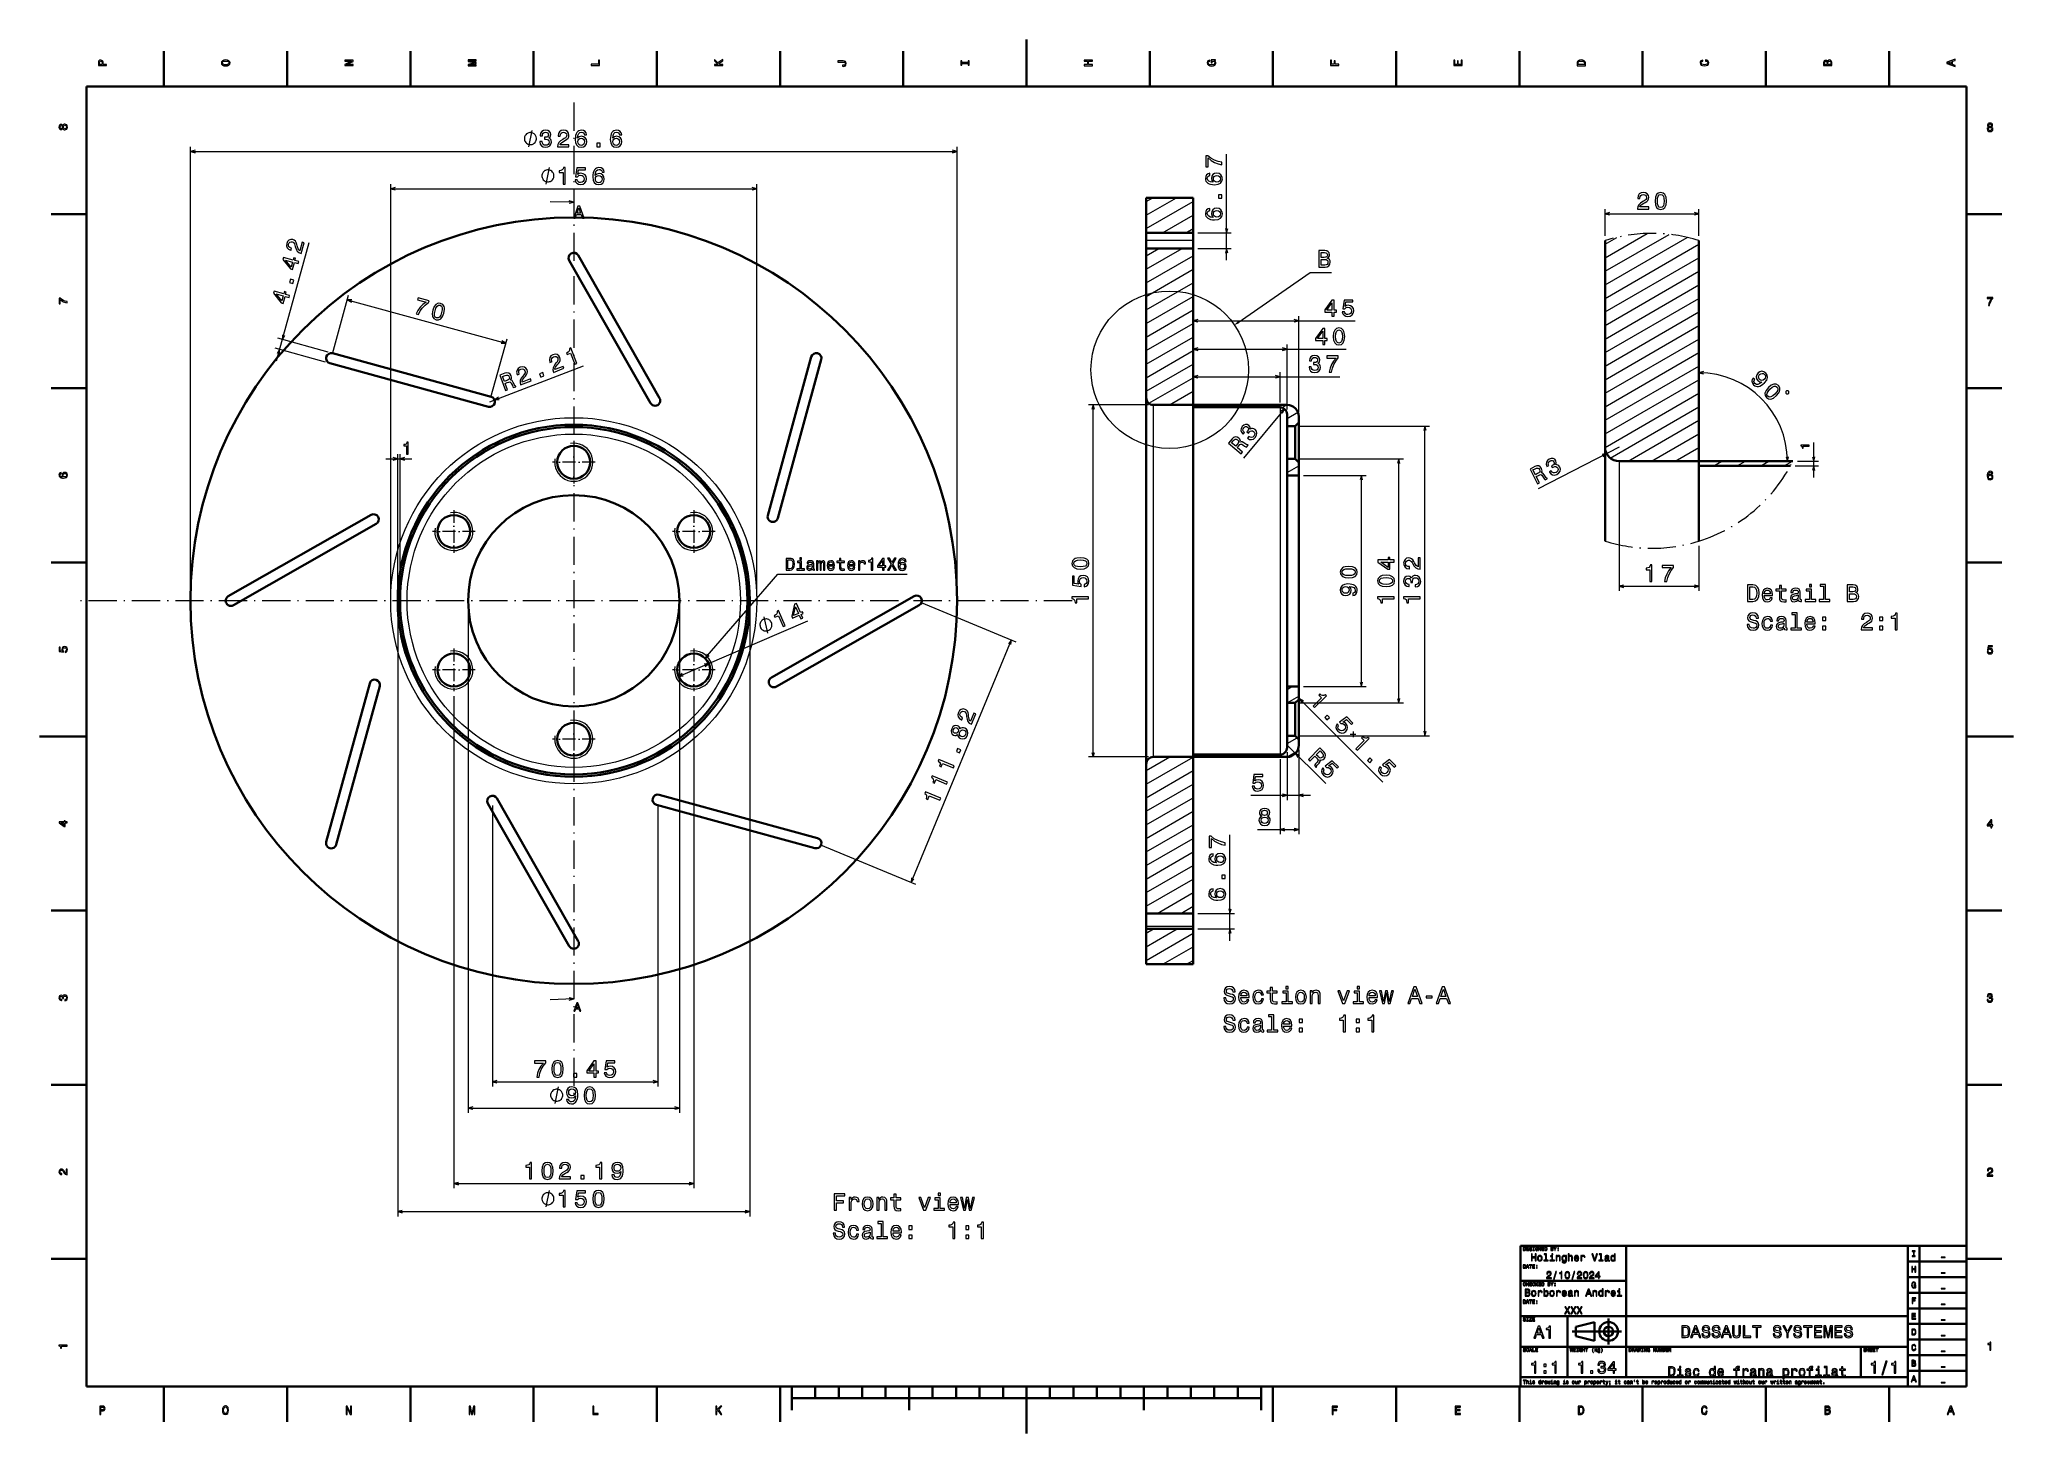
# Model space of a CAD drawing. Extents: x 0 to 841, y 0 to 594.
import ezdxf

# ---------------------------------------------------------------- set-up
doc = ezdxf.new("R2010")
doc.units = 0
doc.linetypes.add('DASHDOT', pattern=[18.5, 12, -3, 0.5, -3])

msp = doc.modelspace()

# ---------------------------------------------------------------- linework, layer by layer
at = {"color": 7, "lineweight": 35, "ltscale": 0.375}
for p, q in [((53, 574), (53, 589)), ((105.5, 574), (105.5, 589)), ((158, 574), (158, 589)), ((210.5, 574), (210.5, 589)), ((263, 574), (263, 589)), ((315.5, 574), (315.5, 589)), ((368, 574), (368, 589)), ((473, 574), (473, 589)), ((525.5, 574), (525.5, 589)), ((578, 574), (578, 589)), ((630.5, 574), (630.5, 589)), ((683, 574), (683, 589)), ((735.5, 574), (735.5, 589)), ((788, 574), (788, 589)), ((20, 519.6), (5, 519.6)), ((821, 519.6), (836, 519.6)), ((20, 445.4), (5, 445.4)), ((821, 445.4), (836, 445.4)), ((20, 371.2), (5, 371.2)), ((821, 371.2), (836, 371.2)), ((20, 222.8), (5, 222.8)), ((821, 222.8), (836, 222.8)), ((20, 148.6), (5, 148.6)), ((821, 148.6), (836, 148.6)), ((20, 74.4), (5, 74.4)), ((821, 74.4), (836, 74.4)), ((53, 20), (53, 5)), ((105.5, 20), (105.5, 5)), ((158, 20), (158, 5)), ((210.5, 20), (210.5, 5)), ((263, 20), (263, 5)), ((315.5, 20), (315.5, 5)), ((525.5, 20), (525.5, 5)), ((578, 20), (578, 5)), ((630.5, 20), (630.5, 5)), ((683, 20), (683, 5)), ((735.5, 20), (735.5, 5)), ((788, 20), (788, 5))]:
    msp.add_line(p, q, dxfattribs=at)
at = {"color": 7, "lineweight": 35}
for p, q in [((420.5, 574), (420.5, 594)), ((821, 574), (20, 574)), ((20, 574), (20, 20)), ((821, 20), (821, 574)), ((491.5, 526.58), (471.5, 526.58)), ((471.5, 511.59), (491.5, 511.59)), ((471.5, 504.91), (471.5, 441.28)), ((471.5, 504.91), (491.5, 504.91)), ((491.5, 504.91), (491.5, 438.28)), ((666.98, 508.32), (666.98, 420.29)), ((706.98, 508.32), (706.98, 414.29)), ((225.7, 499.85), (260.36, 439.03)), ((264.2, 441.22), (229.54, 502.04)), ((123.73, 456.02), (191.24, 437.52)), ((192.41, 441.78), (124.9, 460.29)), ((328.8, 458.74), (310.3, 391.23)), ((314.56, 390.06), (333.06, 457.57)), ((471.5, 441.28), (471.5, 363.28)), ((531.5, 438.28), (491.5, 438.28)), ((491.5, 363.28), (491.5, 437.28)), ((491.5, 437.28), (528.5, 437.28)), ((666.98, 420.29), (666.98, 380.26)), ((672.98, 414.29), (706.98, 414.29)), ((746.98, 414.29), (706.98, 414.29)), ((706.98, 412.29), (745.94, 412.29)), ((706.98, 380.26), (706.98, 412.29)), ((531.5, 363.28), (531.5, 408.28)), ((536.5, 363.28), (536.5, 408.28)), ((141.25, 391.42), (80.43, 356.77)), ((82.62, 352.93), (143.44, 387.58)), ((471.5, 363.28), (471.5, 285.28)), ((491.5, 289.28), (491.5, 363.28)), ((531.5, 318.28), (531.5, 363.28)), ((536.5, 318.28), (536.5, 363.28)), ((372.63, 356.77), (311.81, 322.12)), ((313.99, 318.28), (374.81, 352.93)), ((140.69, 319.64), (122.19, 252.13)), ((126.45, 250.96), (144.95, 318.47)), ((20, 297), (0, 297)), ((821, 297), (841, 297)), ((491.5, 289.28), (528.5, 289.28)), ((531.5, 288.28), (491.5, 288.28)), ((491.5, 288.28), (491.5, 221.65)), ((471.5, 285.28), (471.5, 221.65)), ((229.54, 209.85), (194.89, 270.67)), ((331.51, 253.67), (264, 272.18)), ((191.05, 268.48), (225.7, 207.66)), ((262.83, 267.92), (330.34, 249.41)), ((471.5, 221.65), (491.5, 221.65)), ((471.5, 214.98), (491.5, 214.98)), ((491.5, 199.98), (471.5, 199.98)), ((631, 20), (631, 80)), ((631, 80), (821, 80)), ((676, 24), (676, 80)), ((796, 20), (796, 80)), ((801, 20), (801, 80)), ((821, 80), (821, 20)), ((796, 73.33), (821, 73.33)), ((631, 65), (676, 65)), ((796, 66.67), (821, 66.67)), ((796, 60), (821, 60)), ((796, 53.33), (821, 53.33)), ((631, 50), (796, 50)), ((651, 24), (651, 50)), ((653, 43.5), (674, 43.5)), ((796, 46.67), (821, 46.67)), ((631, 37), (796, 37)), ((796, 40), (821, 40)), ((796, 33.33), (821, 33.33)), ((796, 26.67), (821, 26.67)), ((20, 20), (821, 20)), ((420.5, 20), (420.5, 0)), ((631, 24), (796, 24)), ((631, 20), (821, 20)), ((320.5, 15), (520.5, 15))]:
    msp.add_line(p, q, dxfattribs=at)
at = {"color": 7, "linetype": 'DASHDOT', "lineweight": 13}
for p, q in [((227.62, 567.14), (227.62, 142.56)), ((439.91, 354.85), (15.33, 354.85))]:
    msp.add_line(p, q, dxfattribs=at)
at = {"color": 7, "lineweight": 13}
for p, q in [((64.32, 356.85), (64.32, 548.27)), ((390.92, 356.85), (390.92, 548.27)), ((64.32, 546.27), (390.92, 546.27)), ((505.76, 499.91), (505.76, 545.08)), ((149.62, 356.85), (149.62, 532.39)), ((149.62, 530.39), (305.62, 530.39)), ((305.62, 356.85), (305.62, 532.39)), ((471.5, 513.39), (491.5, 524.94)), ((666.98, 519.75), (706.98, 519.75)), ((100.99, 457.07), (114.83, 507.55)), ((491.5, 508.28), (471.5, 508.28)), ((666.98, 501.01), (684.86, 511.33)), ((666.98, 495.23), (694.24, 510.97)), ((666.98, 489.46), (701.99, 509.67)), ((666.98, 483.68), (706.98, 506.78)), ((471.5, 490.3), (491.5, 501.85)), ((666.98, 477.91), (706.98, 501.01)), ((471.5, 484.53), (491.5, 496.07)), ((471.5, 478.75), (491.5, 490.3)), ((666.98, 472.14), (706.98, 495.23)), ((666.98, 466.36), (706.98, 489.46)), ((124.85, 460.08), (131.67, 484.98)), ((131.14, 483.05), (198.65, 464.55)), ((471.5, 472.98), (491.5, 484.53)), ((666.98, 460.59), (706.98, 483.68)), ((471.5, 467.2), (491.5, 478.75)), ((471.5, 461.43), (491.5, 472.98)), ((491.5, 440.28), (491.5, 476.14)), ((491.5, 474.14), (560.59, 474.14)), ((536.5, 435.28), (536.5, 476.14)), ((666.98, 454.82), (706.98, 477.91)), ((666.98, 449.04), (706.98, 472.14)), ((122.97, 460.81), (101.55, 466.69)), ((192.36, 441.58), (199.18, 466.47)), ((471.5, 455.66), (491.5, 467.2)), ((491.5, 440.28), (491.5, 464.02)), ((531.5, 436.28), (531.5, 464.02)), ((666.98, 443.27), (706.98, 466.36)), ((121.81, 456.55), (100.38, 462.42)), ((191.83, 439.65), (231.78, 454.93)), ((471.5, 449.88), (491.5, 461.43)), ((471.5, 444.11), (491.5, 455.66)), ((491.5, 462.02), (556.66, 462.02)), ((666.98, 437.5), (706.98, 460.59)), ((666.98, 431.72), (706.98, 454.82)), ((472.59, 438.97), (491.5, 449.88)), ((491.5, 450.29), (553.92, 450.29)), ((666.98, 425.95), (706.98, 449.04)), ((472.5, 438.28), (446.89, 438.28)), ((448.89, 288.28), (448.89, 438.28)), ((474.5, 438.28), (474.5, 363.28)), ((666.98, 420.18), (706.98, 443.27)), ((669.17, 415.66), (706.98, 437.5)), ((530.41, 436.59), (513, 415.62)), ((528.5, 437.28), (528.5, 363.28)), ((537, 429.28), (592.23, 429.28)), ((590.23, 297.28), (590.23, 429.28)), ((676.79, 414.29), (706.98, 431.72)), ((686.79, 414.29), (706.98, 425.95)), ((152.62, 356.85), (152.62, 417.31)), ((153.62, 356.85), (153.62, 417.31)), ((537, 415.28), (581.09, 415.28)), ((579.09, 311.28), (579.09, 415.28)), ((672.98, 420.29), (638.43, 402.56)), ((672.98, 414.29), (672.98, 378.69)), ((672.98, 412.29), (672.98, 359.03)), ((538.5, 408.28), (565.19, 408.28)), ((563.19, 318.28), (563.19, 408.28)), ((474.5, 363.28), (474.5, 288.28)), ((528.5, 363.28), (528.5, 289.28)), ((375.57, 354.08), (415.93, 337.36)), ((672.98, 361.03), (706.98, 361.03)), ((152.62, 352.85), (152.62, 92.54)), ((182.62, 352.85), (182.62, 136.66)), ((272.29, 322.59), (327.39, 346.22)), ((272.62, 352.85), (272.62, 136.66)), ((302.62, 352.85), (302.62, 92.54)), ((371.3, 234.82), (414.09, 338.13)), ((176.53, 314.25), (176.53, 104.5)), ((278.72, 314.25), (278.72, 104.5)), ((536.74, 313.02), (572.25, 277.5)), ((537, 311.28), (581.09, 311.28)), ((538.5, 318.28), (565.19, 318.28)), ((537, 297.28), (592.23, 297.28)), ((472.5, 288.28), (446.89, 288.28)), ((471.5, 276.68), (491.5, 288.23)), ((528.5, 287.28), (528.5, 255.32)), ((531.5, 293.28), (547.97, 277.02)), ((531.5, 290.28), (531.5, 269.94)), ((536.5, 291.28), (536.5, 255.32)), ((536.5, 291.28), (536.5, 269.94)), ((471.5, 270.91), (491.5, 282.45)), ((471.5, 265.13), (491.5, 276.68)), ((471.5, 259.36), (491.5, 270.91)), ((516.12, 271.94), (541.5, 271.94)), ((192.97, 267.57), (192.97, 147.91)), ((263.42, 268.05), (263.42, 147.91)), ((471.5, 253.59), (491.5, 265.13)), ((471.5, 247.81), (491.5, 259.36)), ((471.5, 242.04), (491.5, 253.59)), ((507.18, 209.98), (507.18, 255.14)), ((332.78, 250.78), (373.14, 234.06)), ((471.5, 236.26), (491.5, 247.81)), ((471.5, 230.49), (491.5, 242.04)), ((471.5, 224.72), (491.5, 236.26)), ((491.5, 216.09), (471.5, 216.09)), ((471.5, 201.62), (491.5, 213.17)), ((192.97, 149.91), (263.42, 149.91)), ((182.62, 138.66), (272.62, 138.66)), ((176.53, 106.5), (278.72, 106.5)), ((152.62, 94.54), (302.62, 94.54))]:
    msp.add_line(p, q, dxfattribs=at)
at = {"color": 7, "lineweight": 13, "ltscale": 0.250025}
msp.add_line((227.62, 524.71), (217.62, 524.85), dxfattribs=at)
at = {"color": 7, "lineweight": 35, "ltscale": 0.374861}
for p, q in [((471.5, 526.58), (471.5, 511.59)), ((491.5, 526.58), (491.5, 511.59))]:
    msp.add_line(p, q, dxfattribs=at)
at = {"color": 7, "lineweight": 13, "ltscale": 0.370771}
msp.add_line((471.5, 519.17), (484.34, 526.58), dxfattribs=at)
at = {"color": 7, "lineweight": 13, "ltscale": 0.082096}
for p, q in [((471.5, 524.94), (474.34, 526.58)), ((488.65, 199.98), (491.5, 201.62))]:
    msp.add_line(p, q, dxfattribs=at)
at = {"color": 7, "lineweight": 13, "ltscale": 0.285783}
for p, q in [((666.98, 510.32), (666.98, 521.75)), ((706.98, 510.32), (706.98, 521.75))]:
    msp.add_line(p, q, dxfattribs=at)
at = {"color": 7, "lineweight": 13, "ltscale": 0.378952}
for p, q in [((478.37, 511.59), (491.5, 519.17)), ((471.5, 207.4), (484.62, 214.98))]:
    msp.add_line(p, q, dxfattribs=at)
at = {"color": 7, "lineweight": 13, "ltscale": 0.090277}
for p, q in [((488.37, 511.59), (491.5, 513.39)), ((471.5, 213.17), (474.62, 214.98))]:
    msp.add_line(p, q, dxfattribs=at)
at = {"color": 7, "lineweight": 35, "ltscale": 0.082587}
for p, q in [((471.5, 511.59), (471.5, 508.28)), ((491.5, 508.28), (491.5, 511.59))]:
    msp.add_line(p, q, dxfattribs=at)
at = {"color": 7, "lineweight": 35, "ltscale": 0.084238}
for p, q in [((471.5, 508.28), (471.5, 504.91)), ((491.5, 508.28), (491.5, 504.91))]:
    msp.add_line(p, q, dxfattribs=at)
at = {"color": 7, "lineweight": 13, "ltscale": 0.442097}
for p, q in [((471.5, 496.07), (486.81, 504.91)), ((476.18, 221.65), (491.5, 230.49))]:
    msp.add_line(p, q, dxfattribs=at)
at = {"color": 7, "lineweight": 13, "ltscale": 0.153422}
for p, q in [((471.5, 501.85), (476.81, 504.91)), ((486.18, 221.65), (491.5, 224.72))]:
    msp.add_line(p, q, dxfattribs=at)
at = {"color": 7, "lineweight": 13, "ltscale": 0.356686}
for p, q in [((493.5, 511.59), (507.76, 511.59)), ((493.5, 504.91), (507.76, 504.91))]:
    msp.add_line(p, q, dxfattribs=at)
at = {"color": 7, "lineweight": 13, "ltscale": 0.14462}
msp.add_line((666.98, 506.78), (671.99, 509.67), dxfattribs=at)
at = {"color": 7, "lineweight": 13, "ltscale": 0.300274}
msp.add_line((491.5, 440.28), (491.5, 452.29), dxfattribs=at)
at = {"color": 7, "lineweight": 13, "ltscale": 0.325274}
msp.add_line((528.5, 439.28), (528.5, 452.29), dxfattribs=at)
at = {"color": 7, "lineweight": 35, "ltscale": 0.425}
for p, q in [((474.5, 438.28), (491.5, 438.28)), ((474.5, 288.28), (491.5, 288.28))]:
    msp.add_line(p, q, dxfattribs=at)
at = {"color": 7, "lineweight": 13, "ltscale": 0.291452}
for p, q in [((481.4, 438.28), (491.5, 444.11)), ((471.5, 282.45), (481.59, 288.28))]:
    msp.add_line(p, q, dxfattribs=at)
at = {"color": 7, "lineweight": 13, "ltscale": 0.002777}
msp.add_line((491.4, 438.28), (491.5, 438.34), dxfattribs=at)
at = {"color": 7, "lineweight": 35, "ltscale": 0.025}
for p, q in [((491.5, 438.28), (491.5, 437.28)), ((491.5, 289.28), (491.5, 288.28))]:
    msp.add_line(p, q, dxfattribs=at)
at = {"color": 7, "lineweight": 13, "ltscale": 0.05}
for p, q in [((499.67, 437.28), (501.4, 438.28)), ((509.67, 437.28), (511.4, 438.28)), ((519.67, 437.28), (521.4, 438.28)), ((491.59, 288.28), (493.32, 289.28)), ((501.59, 288.28), (503.32, 289.28)), ((511.59, 288.28), (513.32, 289.28)), ((521.59, 288.28), (523.32, 289.28))]:
    msp.add_line(p, q, dxfattribs=at)
at = {"color": 7, "lineweight": 13, "ltscale": 0.057247}
msp.add_line((529.42, 437.14), (531.4, 438.28), dxfattribs=at)
at = {"color": 7, "lineweight": 13, "ltscale": 0.132992}
msp.add_line((531.5, 432.56), (536.1, 435.22), dxfattribs=at)
at = {"color": 7, "lineweight": 35, "ltscale": 0.125}
for p, q in [((531.5, 434.28), (531.5, 429.28)), ((531.5, 408.28), (536.5, 408.28)), ((531.5, 318.28), (536.5, 318.28)), ((531.5, 297.28), (531.5, 292.28)), ((330.5, 20), (330.5, 15)), ((340.5, 20), (340.5, 15)), ((350.5, 20), (350.5, 15)), ((360.5, 20), (360.5, 15)), ((380.5, 20), (380.5, 15)), ((390.5, 20), (390.5, 15)), ((400.5, 20), (400.5, 15)), ((410.5, 20), (410.5, 15)), ((430.5, 20), (430.5, 15)), ((440.5, 20), (440.5, 15)), ((450.5, 20), (450.5, 15)), ((460.5, 20), (460.5, 15)), ((480.5, 20), (480.5, 15)), ((490.5, 20), (490.5, 15)), ((500.5, 20), (500.5, 15)), ((510.5, 20), (510.5, 15))]:
    msp.add_line(p, q, dxfattribs=at)
at = {"color": 7, "lineweight": 35, "ltscale": 0.175}
for p, q in [((531.5, 422.28), (531.5, 429.28)), ((535, 429.28), (535, 422.28)), ((531.5, 415.28), (531.5, 422.28)), ((535, 422.28), (535, 415.28)), ((531.5, 415.28), (531.5, 408.28)), ((531.5, 318.28), (531.5, 311.28)), ((531.5, 304.28), (531.5, 311.28)), ((535, 311.28), (535, 304.28)), ((531.5, 297.28), (531.5, 304.28)), ((535, 304.28), (535, 297.28))]:
    msp.add_line(p, q, dxfattribs=at)
at = {"color": 7, "lineweight": 35, "ltscale": 0.0875}
for p, q in [((531.5, 429.28), (535, 429.28)), ((531.5, 415.28), (535, 415.28)), ((531.5, 311.28), (535, 311.28)), ((531.5, 297.28), (535, 297.28))]:
    msp.add_line(p, q, dxfattribs=at)
at = {"color": 7, "lineweight": 35, "ltscale": 0.053033}
for p, q in [((535, 429.28), (536.5, 430.78)), ((535, 415.28), (536.5, 413.78)), ((535, 311.28), (536.5, 312.78)), ((535, 297.28), (536.5, 295.78))]:
    msp.add_line(p, q, dxfattribs=at)
at = {"color": 7, "lineweight": 35, "ltscale": 0.0625}
for p, q in [((536.5, 433.28), (536.5, 430.78)), ((536.5, 295.78), (536.5, 293.28))]:
    msp.add_line(p, q, dxfattribs=at)
at = {"color": 7, "lineweight": 35, "ltscale": 0.2125}
for p, q in [((536.5, 430.78), (536.5, 422.28)), ((536.5, 422.28), (536.5, 413.78)), ((536.5, 312.78), (536.5, 304.28)), ((536.5, 304.28), (536.5, 295.78))]:
    msp.add_line(p, q, dxfattribs=at)
at = {"color": 7, "linetype": 'DASHDOT', "lineweight": 13, "ltscale": 0.455}
for p, q in [((227.62, 422.95), (227.62, 404.75)), ((236.72, 413.85), (218.52, 413.85)), ((176.53, 393.45), (176.53, 375.25)), ((278.72, 393.45), (278.72, 375.25)), ((185.63, 384.35), (167.43, 384.35)), ((287.82, 384.35), (269.62, 384.35)), ((176.53, 334.45), (176.53, 316.25)), ((278.72, 334.45), (278.72, 316.25)), ((185.63, 325.35), (167.43, 325.35)), ((287.82, 325.35), (269.62, 325.35)), ((227.62, 304.95), (227.62, 286.75)), ((236.72, 295.85), (218.52, 295.85))]:
    msp.add_line(p, q, dxfattribs=at)
at = {"color": 7, "lineweight": 13, "ltscale": 0.375901}
msp.add_line((755.91, 407.29), (755.91, 422.33), dxfattribs=at)
at = {"color": 7, "lineweight": 13, "ltscale": 0.276649}
msp.add_line((147.62, 415.31), (158.69, 415.31), dxfattribs=at)
at = {"color": 7, "lineweight": 13, "ltscale": 0.001924}
msp.add_line((531.5, 415.24), (531.56, 415.28), dxfattribs=at)
at = {"color": 7, "lineweight": 13, "ltscale": 0.144338}
for p, q in [((531.5, 409.47), (536.5, 412.36)), ((531.5, 311.32), (536.5, 314.21))]:
    msp.add_line(p, q, dxfattribs=at)
at = {"color": 7, "lineweight": 35, "ltscale": 0.1375}
for p, q in [((536.5, 413.78), (536.5, 408.28)), ((536.5, 318.28), (536.5, 312.78))]:
    msp.add_line(p, q, dxfattribs=at)
at = {"color": 7, "lineweight": 13, "ltscale": 0.294228}
msp.add_line((696.79, 414.29), (706.98, 420.18), dxfattribs=at)
at = {"color": 7, "lineweight": 13, "ltscale": 0.005553}
msp.add_line((706.79, 414.29), (706.98, 414.4), dxfattribs=at)
at = {"color": 7, "lineweight": 35, "ltscale": 0.05}
msp.add_line((706.98, 414.29), (706.98, 412.29), dxfattribs=at)
at = {"color": 7, "lineweight": 13, "ltscale": 0.1}
for p, q in [((713.33, 412.29), (716.79, 414.29)), ((723.33, 412.29), (726.79, 414.29)), ((733.33, 412.29), (736.79, 414.29)), ((743.33, 412.29), (746.79, 414.29))]:
    msp.add_line(p, q, dxfattribs=at)
at = {"color": 7, "lineweight": 13, "ltscale": 0.249196}
msp.add_line((747.94, 412.29), (757.91, 412.29), dxfattribs=at)
at = {"color": 7, "lineweight": 13, "ltscale": 0.223137}
msp.add_line((748.98, 414.29), (757.91, 414.29), dxfattribs=at)
at = {"color": 7, "lineweight": 13, "ltscale": 0.480872}
msp.add_line((706.98, 378.26), (706.98, 359.03), dxfattribs=at)
at = {"color": 7, "lineweight": 13, "ltscale": 0.059402}
msp.add_line((531.5, 317.09), (533.55, 318.28), dxfattribs=at)
at = {"color": 7, "lineweight": 13, "ltscale": 0.12412}
msp.add_line((531.5, 294), (535.79, 296.48), dxfattribs=at)
at = {"color": 7, "lineweight": 13, "ltscale": 0.12065}
msp.add_line((531.6, 288.28), (535.77, 290.7), dxfattribs=at)
at = {"color": 7, "lineweight": 13, "ltscale": 0.439328}
msp.add_line((518.92, 257.32), (536.5, 257.32), dxfattribs=at)
at = {"color": 7, "lineweight": 35, "ltscale": 0.138932}
for p, q in [((471.5, 221.65), (471.5, 216.09)), ((491.5, 221.65), (491.5, 216.09))]:
    msp.add_line(p, q, dxfattribs=at)
at = {"color": 7, "lineweight": 13, "ltscale": 0.392078}
for p, q in [((493.5, 221.65), (509.18, 221.65)), ((493.5, 214.98), (509.18, 214.98))]:
    msp.add_line(p, q, dxfattribs=at)
at = {"color": 7, "lineweight": 35, "ltscale": 0.027893}
for p, q in [((471.5, 216.09), (471.5, 214.98)), ((491.5, 214.98), (491.5, 216.09))]:
    msp.add_line(p, q, dxfattribs=at)
at = {"color": 7, "lineweight": 35, "ltscale": 0.374862}
for p, q in [((471.5, 214.98), (471.5, 199.98)), ((491.5, 214.98), (491.5, 199.98))]:
    msp.add_line(p, q, dxfattribs=at)
at = {"color": 7, "lineweight": 13, "ltscale": 0.370772}
msp.add_line((478.65, 199.98), (491.5, 207.4), dxfattribs=at)
at = {"color": 7, "lineweight": 13, "ltscale": 0.250172}
msp.add_line((227.62, 185.22), (217.62, 184.85), dxfattribs=at)
at = {"color": 7, "lineweight": 35, "ltscale": 0.206155}
for p, q in [((654.5, 45.5), (662.5, 47.5)), ((662.5, 39.5), (654.5, 41.5))]:
    msp.add_line(p, q, dxfattribs=at)
at = {"color": 7, "lineweight": 35, "ltscale": 0.1}
msp.add_line((654.5, 41.5), (654.5, 45.5), dxfattribs=at)
at = {"color": 7, "lineweight": 35, "ltscale": 0.2}
msp.add_line((662.5, 47.5), (662.5, 39.5), dxfattribs=at)
at = {"color": 7, "lineweight": 35, "ltscale": 0.275}
msp.add_line((668.5, 38), (668.5, 49), dxfattribs=at)
at = {"color": 7, "lineweight": 35, "ltscale": 0.325}
msp.add_line((776, 24), (776, 37), dxfattribs=at)
at = {"color": 7, "lineweight": 35, "ltscale": 0.25}
for p, q in [((320.5, 20), (320.5, 10)), ((370.5, 20), (370.5, 10)), ((470.5, 20), (470.5, 10)), ((520.5, 20), (520.5, 10))]:
    msp.add_line(p, q, dxfattribs=at)
at = {"color": 7, "lineweight": 13}
for points in [[(28.58, 582.94), (28.58, 583.4), (27.11, 583.4), (27.11, 583.91), (27.08, 584.43), (26.9, 584.85), (26.56, 585.11), (26.09, 585.21), (25.66, 585.13), (25.34, 584.93), (25.15, 584.6), (25.08, 584.15), (25.08, 582.94)], [(25.51, 584.02), (25.54, 584.32), (25.64, 584.54), (25.81, 584.68), (26.09, 584.72), (26.38, 584.67), (26.56, 584.53), (26.65, 584.3), (26.68, 583.98), (26.68, 583.4), (25.51, 583.4)], [(79.33, 582.7), (80.12, 582.79), (80.7, 583.06), (81.06, 583.47), (81.18, 584), (81.06, 584.53), (80.7, 584.94), (80.12, 585.2), (79.33, 585.3), (78.55, 585.2), (78.23, 585.09), (77.97, 584.94), (77.61, 584.53), (77.52, 584.28), (77.49, 584), (77.61, 583.46), (77.97, 583.05), (78.55, 582.79)], [(79.33, 583.19), (78.72, 583.24), (78.27, 583.41), (78, 583.67), (77.91, 584), (78, 584.33), (78.28, 584.59), (78.73, 584.75), (79.33, 584.81), (79.94, 584.75), (80.39, 584.59), (80.66, 584.33), (80.76, 584), (80.66, 583.67), (80.39, 583.41), (79.95, 583.24)], [(133.58, 582.85), (133.58, 583.27), (130.71, 583.27), (133.58, 584.61), (133.58, 585.15), (130.08, 585.15), (130.08, 584.73), (132.95, 584.73), (130.08, 583.4), (130.08, 582.85)], [(186.08, 582.74), (186.08, 583.13), (182.91, 583.13), (186.08, 583.78), (186.08, 584.22), (182.91, 584.87), (186.08, 584.87), (186.08, 585.26), (182.58, 585.26), (182.58, 584.65), (185.67, 584), (182.58, 583.36), (182.58, 582.74)], [(238.58, 582.98), (238.58, 585.23), (238.16, 585.23), (238.16, 583.44), (235.08, 583.44), (235.08, 582.98)], [(291.08, 582.91), (291.08, 583.37), (289.84, 583.37), (289.39, 583.78), (291.08, 584.96), (291.08, 585.52), (289.06, 584.11), (287.58, 585.48), (287.58, 584.87), (289.2, 583.37), (287.58, 583.37), (287.58, 582.91)], [(342.42, 584.4), (342.8, 584.37), (343.05, 584.26), (343.21, 584.05), (343.26, 583.71), (343.21, 583.38), (343.06, 583.17), (342.81, 583.04), (342.43, 583.01), (342.18, 583.02), (342.18, 582.56), (342.44, 582.55), (343, 582.61), (343.39, 582.82), (343.6, 583.18), (343.68, 583.71), (343.6, 584.23), (343.39, 584.59), (343, 584.8), (342.44, 584.86), (340.08, 584.86), (340.08, 584.4)], [(395.66, 583.77), (395.66, 583.12), (396.08, 583.12), (396.08, 584.88), (395.66, 584.88), (395.66, 584.23), (393.01, 584.23), (393.01, 584.88), (392.58, 584.88), (392.58, 583.12), (393.01, 583.12), (393.01, 583.77)], [(448.58, 582.83), (448.58, 583.3), (446.94, 583.3), (446.94, 584.7), (448.58, 584.7), (448.58, 585.16), (445.08, 585.16), (445.08, 584.7), (446.51, 584.7), (446.51, 583.3), (445.08, 583.3), (445.08, 582.83)], [(500.61, 584.92), (501.08, 585.01), (501.08, 585.26), (499.19, 585.26), (499.19, 583.98), (499.62, 583.98), (499.62, 584.77), (499.65, 584.77), (500.11, 584.71), (500.46, 584.55), (500.67, 584.3), (500.75, 583.99), (500.65, 583.65), (500.38, 583.38), (499.93, 583.21), (499.32, 583.15), (498.71, 583.21), (498.26, 583.38), (497.99, 583.65), (497.89, 584.02), (497.94, 584.27), (498.08, 584.48), (498.32, 584.63), (498.64, 584.72), (498.64, 585.22), (498.15, 585.08), (497.79, 584.84), (497.57, 584.49), (497.49, 584.05), (497.61, 583.48), (497.98, 583.04), (498.56, 582.76), (499.33, 582.67), (500.11, 582.76), (500.69, 583.04), (501.06, 583.45), (501.18, 583.96), (501.14, 584.25), (501.04, 584.51), (500.86, 584.73)], [(553.58, 582.97), (553.58, 583.44), (551.97, 583.44), (551.97, 584.91), (551.56, 584.91), (551.56, 583.44), (550.51, 583.44), (550.51, 585.25), (550.08, 585.25), (550.08, 582.97)], [(606.08, 582.94), (606.08, 585.16), (605.66, 585.16), (605.66, 583.4), (604.47, 583.4), (604.47, 584.97), (604.06, 584.97), (604.06, 583.4), (603.01, 583.4), (603.01, 585.12), (602.58, 585.12), (602.58, 582.94)], [(655.08, 583.99), (655.08, 582.83), (658.58, 582.83), (658.58, 583.99), (658.47, 584.54), (658.13, 584.95), (657.58, 585.21), (656.83, 585.3), (656.07, 585.22), (655.76, 585.11), (655.52, 584.97), (655.19, 584.56), (655.11, 584.3)], [(655.5, 583.96), (655.58, 584.34), (655.81, 584.61), (656.22, 584.76), (656.83, 584.81), (657.42, 584.76), (657.84, 584.6), (658.08, 584.33), (658.16, 583.96), (658.16, 583.3), (655.5, 583.3)], [(709.78, 584.82), (710.21, 584.72), (710.51, 584.55), (710.69, 584.32), (710.76, 584.05), (710.66, 583.72), (710.39, 583.46), (709.95, 583.29), (709.33, 583.23), (708.72, 583.29), (708.27, 583.46), (708, 583.71), (707.91, 584.05), (707.96, 584.29), (708.1, 584.49), (708.32, 584.66), (708.64, 584.77), (708.64, 585.25), (708.16, 585.09), (707.79, 584.83), (707.57, 584.47), (707.49, 584.05), (707.61, 583.51), (707.97, 583.1), (708.55, 582.84), (709.33, 582.75), (710.12, 582.84), (710.7, 583.1), (711.06, 583.51), (711.18, 584.05), (711.08, 584.51), (710.82, 584.89), (710.38, 585.16), (709.78, 585.3)], [(761.69, 584.63), (761.4, 584.98), (761.2, 585.07), (760.96, 585.1), (760.58, 585.04), (760.31, 584.84), (760.14, 584.52), (760.08, 584.08), (760.08, 582.84), (763.58, 582.84), (763.58, 584.15), (763.51, 584.62), (763.31, 584.97), (762.98, 585.19), (762.53, 585.26), (762.24, 585.22), (761.99, 585.09), (761.81, 584.9)], [(761.54, 583.98), (761.54, 583.3), (760.5, 583.3), (760.5, 584.03), (760.53, 584.3), (760.62, 584.49), (760.78, 584.61), (761.01, 584.65), (761.24, 584.6), (761.4, 584.48), (761.51, 584.27)], [(763.16, 584.1), (763.16, 583.3), (761.96, 583.3), (761.96, 584.05), (761.99, 584.37), (762.1, 584.6), (762.28, 584.73), (762.54, 584.78), (762.82, 584.73), (763.01, 584.61), (763.13, 584.39)], [(816.08, 582.47), (816.08, 582.93), (815.05, 583.3), (815.05, 584.7), (816.08, 585.06), (816.08, 585.54), (812.58, 584.26), (812.58, 583.74)], [(814.63, 583.46), (813.08, 584), (814.63, 584.54)], [(9.95, 556.07), (10.09, 555.82), (10.28, 555.64), (10.53, 555.53), (10.83, 555.49), (11.28, 555.58), (11.63, 555.81), (11.85, 556.19), (11.93, 556.7), (11.85, 557.21), (11.63, 557.59), (11.28, 557.82), (10.83, 557.91), (10.53, 557.86), (10.28, 557.76), (10.09, 557.58), (9.95, 557.33), (9.83, 557.53), (9.66, 557.67), (9.46, 557.75), (9.21, 557.78), (8.85, 557.7), (8.57, 557.49), (8.38, 557.15), (8.31, 556.7), (8.38, 556.25), (8.57, 555.9), (8.85, 555.69), (9.21, 555.61), (9.46, 555.64), (9.66, 555.72)], [(9.25, 556.09), (9.03, 556.13), (8.86, 556.25), (8.75, 556.44), (8.71, 556.7), (8.75, 556.95), (8.86, 557.14), (9.03, 557.26), (9.25, 557.31), (9.48, 557.26), (9.65, 557.14), (9.77, 556.95), (9.81, 556.7), (9.77, 556.44), (9.65, 556.25), (9.48, 556.13)], [(10.82, 555.98), (10.55, 556.02), (10.35, 556.17), (10.22, 556.4), (10.17, 556.7), (10.22, 557), (10.35, 557.22), (10.55, 557.37), (10.82, 557.42), (11.11, 557.37), (11.32, 557.22), (11.47, 557), (11.51, 556.7), (11.47, 556.4), (11.32, 556.17), (11.11, 556.02)], [(213.2, 550.47), (213.2, 550.4), (213.37, 549.43), (213.84, 548.71), (214.59, 548.24), (215.57, 548.07), (216.62, 548.24), (217.41, 548.69), (217.91, 549.39), (218.1, 550.3), (218.02, 550.9), (217.79, 551.38), (217.43, 551.75), (216.95, 552.03), (217.6, 552.57), (217.83, 553.44), (217.68, 554.22), (217.25, 554.82), (216.54, 555.19), (215.57, 555.32), (214.67, 555.16), (213.97, 554.72), (213.52, 554.01), (213.37, 553.07), (213.37, 553), (214.26, 553), (214.34, 553.65), (214.61, 554.11), (215.03, 554.4), (215.63, 554.5), (216.15, 554.42), (216.53, 554.2), (216.76, 553.86), (216.86, 553.4), (216.76, 552.9), (216.52, 552.57), (216.1, 552.37), (215.52, 552.31), (215.13, 552.32), (215.13, 551.52), (215.63, 551.54), (216.26, 551.45), (216.73, 551.21), (217.02, 550.82), (217.12, 550.3), (217.01, 549.72), (216.71, 549.28), (216.25, 549.01), (215.64, 548.92), (215, 549.02), (214.54, 549.32), (214.24, 549.81), (214.13, 550.47)], [(220.76, 548.27), (225.57, 548.27), (225.57, 549.14), (221.77, 549.14), (221.98, 549.61), (222.34, 550.01), (223.46, 550.72), (224.06, 551.03), (224.72, 551.46), (225.2, 551.97), (225.47, 552.56), (225.57, 553.24), (225.4, 554.08), (224.92, 554.75), (224.2, 555.17), (223.26, 555.32), (222.29, 555.15), (221.55, 554.68), (221.08, 553.92), (220.92, 552.92), (220.92, 552.78), (221.84, 552.78), (221.84, 552.86), (221.93, 553.55), (222.2, 554.05), (222.63, 554.38), (223.21, 554.49), (223.79, 554.39), (224.23, 554.13), (224.51, 553.74), (224.61, 553.25), (224.54, 552.78), (224.35, 552.39), (224.03, 552.05), (223.58, 551.74), (222.99, 551.42), (222, 550.79), (221.3, 550.13), (220.89, 549.32), (220.76, 548.3)], [(233.11, 553.39), (232.92, 554.2), (232.48, 554.81), (231.79, 555.19), (230.9, 555.32), (230.31, 555.25), (229.79, 555.06), (229.34, 554.75), (228.96, 554.31), (228.65, 553.75), (228.43, 553.07), (228.29, 552.28), (228.25, 551.38), (228.41, 549.95), (228.9, 548.91), (229.7, 548.28), (230.79, 548.07), (231.77, 548.25), (232.52, 548.73), (233, 549.47), (233.17, 550.42), (233, 551.38), (232.54, 552.12), (231.82, 552.58), (230.93, 552.74), (229.97, 552.54), (229.26, 551.97), (229.41, 553.07), (229.73, 553.87), (230.23, 554.35), (230.91, 554.51), (231.42, 554.43), (231.8, 554.21), (232.05, 553.86), (232.18, 553.39)], [(248.06, 553.39), (247.86, 554.2), (247.42, 554.81), (246.73, 555.19), (245.85, 555.32), (245.25, 555.25), (244.74, 555.06), (244.28, 554.75), (243.9, 554.31), (243.6, 553.75), (243.37, 553.07), (243.23, 552.28), (243.19, 551.38), (243.35, 549.95), (243.85, 548.91), (244.65, 548.28), (245.74, 548.07), (246.71, 548.25), (247.46, 548.73), (247.94, 549.47), (248.12, 550.42), (247.94, 551.38), (247.48, 552.12), (246.76, 552.58), (245.88, 552.74), (244.92, 552.54), (244.2, 551.97), (244.35, 553.07), (244.68, 553.87), (245.17, 554.35), (245.86, 554.51), (246.36, 554.43), (246.74, 554.21), (247, 553.86), (247.13, 553.39)], [(830.37, 556.75), (830.12, 556.61), (829.94, 556.42), (829.83, 556.17), (829.79, 555.87), (829.88, 555.42), (830.11, 555.07), (830.49, 554.85), (831, 554.77), (831.51, 554.85), (831.89, 555.07), (832.12, 555.42), (832.21, 555.87), (832.16, 556.17), (832.06, 556.42), (831.88, 556.61), (831.63, 556.75), (831.83, 556.87), (831.97, 557.04), (832.05, 557.24), (832.08, 557.49), (832, 557.85), (831.79, 558.13), (831.45, 558.32), (831, 558.39), (830.55, 558.32), (830.2, 558.13), (829.99, 557.85), (829.91, 557.49), (829.94, 557.24), (830.02, 557.04)], [(830.28, 555.88), (830.32, 556.15), (830.47, 556.35), (830.7, 556.48), (831, 556.53), (831.3, 556.48), (831.52, 556.35), (831.67, 556.15), (831.72, 555.88), (831.67, 555.59), (831.52, 555.38), (831.3, 555.23), (831, 555.19), (830.7, 555.23), (830.47, 555.38), (830.32, 555.59)], [(830.39, 557.45), (830.43, 557.67), (830.55, 557.84), (830.74, 557.95), (831, 557.99), (831.25, 557.95), (831.44, 557.84), (831.56, 557.67), (831.61, 557.45), (831.56, 557.22), (831.44, 557.05), (831.25, 556.93), (831, 556.89), (830.74, 556.93), (830.55, 557.05), (830.43, 557.22)], [(211.71, 551.77), (211.71, 552.01), (211.59, 552.47), (211.48, 552.82), (211.36, 553.06), (211.13, 553.41), (210.78, 553.76), (210.43, 553.99), (210.19, 554.11), (209.84, 554.22), (209.38, 554.34), (209.14, 554.34), (208.91, 554.34), (208.44, 554.22), (208.09, 554.11), (207.86, 553.99), (207.51, 553.76), (207.16, 553.41), (206.93, 553.06), (206.81, 552.82), (206.69, 552.47), (206.58, 552.01), (206.58, 551.77), (206.58, 551.54), (206.69, 551.07), (206.81, 550.72), (206.93, 550.49), (207.16, 550.14), (207.51, 549.79), (207.86, 549.56), (208.09, 549.44), (208.44, 549.32), (208.91, 549.21), (209.14, 549.21), (209.38, 549.21), (209.84, 549.32), (210.19, 549.44), (210.43, 549.56), (210.78, 549.79), (211.13, 550.14), (211.36, 550.49), (211.48, 550.72), (211.59, 551.07), (211.71, 551.54)], [(232.19, 550.41), (232.08, 549.78), (231.8, 549.29), (231.35, 548.97), (230.78, 548.87), (230.19, 548.97), (229.73, 549.28), (229.44, 549.77), (229.35, 550.4), (229.45, 551.03), (229.73, 551.5), (230.2, 551.8), (230.82, 551.91), (231.37, 551.8), (231.8, 551.51), (232.08, 551.04)], [(237.47, 548.27), (238.86, 548.27), (238.86, 549.78), (237.47, 549.78)], [(247.14, 550.41), (247.03, 549.78), (246.74, 549.29), (246.29, 548.97), (245.73, 548.87), (245.13, 548.97), (244.68, 549.28), (244.38, 549.77), (244.29, 550.4), (244.39, 551.03), (244.68, 551.5), (245.14, 551.8), (245.77, 551.91), (246.31, 551.8), (246.74, 551.51), (247.03, 551.04)], [(219.18, 535.89), (219.18, 536.12), (219.07, 536.59), (218.95, 536.94), (218.83, 537.17), (218.6, 537.52), (218.25, 537.87), (217.9, 538.1), (217.67, 538.22), (217.32, 538.34), (216.85, 538.45), (216.62, 538.45), (216.38, 538.45), (215.92, 538.34), (215.57, 538.22), (215.33, 538.1), (214.98, 537.87), (214.63, 537.52), (214.4, 537.17), (214.28, 536.94), (214.17, 536.59), (214.05, 536.12), (214.05, 535.89), (214.05, 535.65), (214.17, 535.19), (214.28, 534.84), (214.4, 534.6), (214.63, 534.25), (214.98, 533.9), (215.33, 533.67), (215.57, 533.55), (215.92, 533.44), (216.38, 533.32), (216.62, 533.32), (216.85, 533.32), (217.32, 533.44), (217.67, 533.55), (217.9, 533.67), (218.25, 533.9), (218.6, 534.25), (218.83, 534.6), (218.95, 534.84), (219.07, 535.19), (219.18, 535.65)], [(223.04, 532.39), (223.95, 532.39), (223.95, 539.44), (223.27, 539.44), (223.09, 538.82), (222.72, 538.41), (222.17, 538.17), (221.4, 538.09), (221.4, 537.37), (223.04, 537.37)], [(228.19, 534.21), (228.41, 533.39), (228.9, 532.74), (229.63, 532.34), (230.56, 532.19), (231.58, 532.37), (232.37, 532.86), (232.88, 533.65), (233.07, 534.66), (232.9, 535.6), (232.41, 536.33), (231.66, 536.81), (230.68, 536.98), (229.92, 536.86), (229.34, 536.52), (229.62, 538.41), (232.69, 538.41), (232.69, 539.24), (228.95, 539.24), (228.39, 535.52), (229.2, 535.52), (229.78, 536), (230.53, 536.17), (231.17, 536.06), (231.67, 535.74), (231.98, 535.24), (232.09, 534.61), (231.98, 533.97), (231.66, 533.48), (231.16, 533.16), (230.53, 533.05), (229.99, 533.12), (229.58, 533.36), (229.28, 533.72), (229.13, 534.21)], [(240.58, 537.5), (240.39, 538.32), (239.95, 538.92), (239.26, 539.31), (238.37, 539.44), (237.78, 539.37), (237.26, 539.18), (236.81, 538.86), (236.43, 538.42), (236.12, 537.86), (235.9, 537.19), (235.76, 536.39), (235.72, 535.49), (235.88, 534.06), (236.38, 533.02), (237.17, 532.4), (238.26, 532.19), (239.24, 532.37), (239.99, 532.84), (240.47, 533.59), (240.64, 534.54), (240.47, 535.49), (240.01, 536.23), (239.29, 536.69), (238.4, 536.86), (237.45, 536.65), (236.73, 536.08), (236.88, 537.19), (237.2, 537.99), (237.7, 538.46), (238.38, 538.62), (238.89, 538.54), (239.27, 538.33), (239.52, 537.98), (239.66, 537.5)], [(503.76, 540.64), (503.76, 541.66), (502.1, 541.99), (500.55, 542.57), (499.1, 543.4), (497.75, 544.48), (496.91, 544.48), (496.91, 539.68), (497.83, 539.68), (497.83, 543.51), (499.19, 542.4), (500.62, 541.57), (502.13, 540.98)], [(239.67, 534.53), (239.55, 533.89), (239.27, 533.41), (238.82, 533.08), (238.25, 532.98), (237.66, 533.08), (237.2, 533.4), (236.91, 533.88), (236.82, 534.52), (236.92, 535.14), (237.2, 535.62), (237.67, 535.92), (238.29, 536.03), (238.84, 535.92), (239.27, 535.63), (239.55, 535.15)], [(498.65, 536.99), (497.83, 536.8), (497.23, 536.35), (496.84, 535.67), (496.71, 534.78), (496.78, 534.18), (496.97, 533.67), (497.29, 533.22), (497.73, 532.83), (498.29, 532.53), (498.96, 532.31), (499.76, 532.17), (500.66, 532.13), (502.09, 532.29), (503.13, 532.78), (503.75, 533.58), (503.96, 534.67), (503.78, 535.65), (503.31, 536.39), (502.56, 536.88), (501.61, 537.05), (500.66, 536.88), (499.92, 536.41), (499.46, 535.7), (499.29, 534.81), (499.5, 533.85), (500.07, 533.14), (498.96, 533.29), (498.16, 533.61), (497.69, 534.1), (497.53, 534.79), (497.61, 535.29), (497.82, 535.68), (498.17, 535.93), (498.65, 536.06)], [(501.62, 536.07), (502.26, 535.96), (502.74, 535.68), (503.07, 535.22), (503.17, 534.66), (503.07, 534.06), (502.75, 533.61), (502.27, 533.32), (501.63, 533.23), (501.01, 533.33), (500.53, 533.61), (500.23, 534.07), (500.12, 534.7), (500.23, 535.24), (500.52, 535.68), (501, 535.96)], [(227.6, 517.91), (228.26, 517.91), (228.79, 519.38), (230.79, 519.38), (231.31, 517.91), (231.99, 517.91), (230.16, 522.92), (229.42, 522.92)], [(229.02, 519.99), (229.79, 522.2), (230.56, 519.99)], [(498.65, 522.04), (497.83, 521.85), (497.23, 521.41), (496.84, 520.72), (496.71, 519.83), (496.78, 519.24), (496.97, 518.73), (497.29, 518.27), (497.73, 517.89), (498.29, 517.59), (498.96, 517.36), (499.76, 517.22), (500.66, 517.18), (502.09, 517.34), (503.13, 517.84), (503.75, 518.63), (503.96, 519.72), (503.78, 520.7), (503.31, 521.45), (502.56, 521.93), (501.61, 522.1), (500.66, 521.93), (499.92, 521.47), (499.46, 520.75), (499.29, 519.87), (499.5, 518.91), (500.07, 518.19), (498.96, 518.34), (498.16, 518.66), (497.69, 519.16), (497.53, 519.85), (497.61, 520.35), (497.82, 520.73), (498.17, 520.98), (498.65, 521.12)], [(503.76, 526.4), (503.76, 527.79), (502.26, 527.79), (502.26, 526.4)], [(680.78, 521.75), (685.6, 521.75), (685.6, 522.62), (681.79, 522.62), (682, 523.1), (682.37, 523.49), (683.49, 524.21), (684.08, 524.51), (684.75, 524.94), (685.22, 525.45), (685.49, 526.04), (685.6, 526.72), (685.42, 527.56), (684.95, 528.23), (684.22, 528.65), (683.29, 528.8), (682.32, 528.63), (681.58, 528.16), (681.11, 527.4), (680.95, 526.4), (680.95, 526.26), (681.86, 526.26), (681.86, 526.34), (681.95, 527.03), (682.23, 527.53), (682.66, 527.86), (683.24, 527.97), (683.82, 527.87), (684.25, 527.61), (684.54, 527.22), (684.64, 526.73), (684.57, 526.26), (684.38, 525.87), (684.05, 525.53), (683.61, 525.22), (683.01, 524.9), (682.03, 524.28), (681.33, 523.61), (680.92, 522.8), (680.78, 521.78)], [(688.29, 525.17), (688.44, 523.59), (688.91, 522.46), (689.67, 521.77), (690.72, 521.55), (691.76, 521.77), (692.51, 522.46), (692.98, 523.59), (693.14, 525.17), (692.98, 526.75), (692.79, 527.37), (692.51, 527.89), (691.76, 528.57), (690.72, 528.8), (689.67, 528.57), (688.91, 527.88), (688.44, 526.75)], [(689.26, 525.17), (689.34, 526.39), (689.59, 527.27), (690.04, 527.79), (690.72, 527.97), (691.38, 527.79), (691.84, 527.27), (692.09, 526.39), (692.17, 525.17), (692.09, 523.94), (691.84, 523.07), (691.38, 522.55), (690.72, 522.38), (690.04, 522.55), (689.59, 523.07), (689.34, 523.94)], [(501.62, 521.13), (502.26, 521.02), (502.74, 520.73), (503.07, 520.28), (503.17, 519.71), (503.07, 519.12), (502.75, 518.66), (502.27, 518.37), (501.63, 518.28), (501.01, 518.38), (500.53, 518.66), (500.23, 519.13), (500.12, 519.75), (500.23, 520.3), (500.52, 520.73), (501, 521.02)], [(111.44, 502.78), (112.72, 507.42), (111.88, 507.65), (110.87, 503.98), (110.47, 504.31), (110.19, 504.76), (109.8, 506.03), (109.66, 506.69), (109.42, 507.44), (109.06, 508.03), (108.56, 508.45), (107.93, 508.73), (107.07, 508.79), (106.3, 508.51), (105.7, 507.92), (105.31, 507.05), (105.22, 506.07), (105.48, 505.24), (106.08, 504.58), (107, 504.16), (107.14, 504.13), (107.38, 505.01), (107.3, 505.03), (106.67, 505.3), (106.25, 505.7), (106.06, 506.2), (106.1, 506.78), (106.35, 507.32), (106.71, 507.67), (107.16, 507.84), (107.67, 507.81), (108.1, 507.62), (108.42, 507.33), (108.67, 506.93), (108.84, 506.42), (109, 505.76), (109.34, 504.64), (109.8, 503.79), (110.47, 503.18), (111.42, 502.79)], [(110.27, 498.48), (110.51, 499.36), (108.83, 499.81), (109.1, 500.78), (108.32, 500.99), (108.06, 500.03), (103.9, 501.17), (103.66, 500.28), (106.92, 496.21), (107.78, 495.97), (108.59, 498.94)], [(107.23, 497), (104.79, 499.98), (107.82, 499.15)], [(548.65, 500.8), (549.36, 501.39), (549.54, 501.78), (549.6, 502.27), (549.47, 503.02), (549.07, 503.57), (548.44, 503.9), (547.55, 504.02), (545.06, 504.02), (545.06, 497.02), (547.69, 497.02), (548.63, 497.16), (549.33, 497.58), (549.76, 498.23), (549.91, 499.12), (549.82, 499.71), (549.58, 500.21), (549.19, 500.57)], [(547.36, 501.12), (545.99, 501.12), (545.99, 503.18), (547.44, 503.18), (547.99, 503.12), (548.37, 502.94), (548.6, 502.63), (548.68, 502.17), (548.59, 501.7), (548.35, 501.38), (547.94, 501.18)], [(547.58, 497.86), (545.99, 497.86), (545.99, 500.27), (547.49, 500.27), (548.13, 500.2), (548.58, 499.99), (548.85, 499.62), (548.94, 499.1), (548.85, 498.54), (548.6, 498.16), (548.18, 497.93)], [(107.96, 490.07), (108.33, 491.41), (106.88, 491.81), (106.51, 490.46)], [(11.83, 481.8), (11.83, 482.31), (11, 482.47), (10.22, 482.77), (9.5, 483.18), (8.83, 483.72), (8.41, 483.72), (8.41, 481.32), (8.87, 481.32), (8.87, 483.24), (9.55, 482.68), (10.26, 482.26), (11.02, 481.97)], [(106.32, 484.07), (106.56, 484.94), (104.88, 485.4), (105.15, 486.36), (104.37, 486.58), (104.11, 485.61), (99.95, 486.75), (99.71, 485.87), (102.97, 481.79), (103.83, 481.56), (104.64, 484.53)], [(103.28, 482.59), (100.84, 485.57), (103.87, 484.74)], [(160.47, 477.08), (161.45, 476.81), (162.21, 478.33), (163.19, 479.68), (164.37, 480.85), (165.76, 481.87), (165.99, 482.67), (161.36, 483.94), (161.11, 483.06), (164.81, 482.04), (163.38, 481.02), (162.2, 479.87), (161.23, 478.57)], [(167.59, 478.68), (167.31, 477.11), (167.47, 475.9), (168.02, 475.04), (168.97, 474.54), (170.04, 474.48), (170.95, 474.94), (171.69, 475.91), (172.27, 477.4), (172.53, 478.96), (172.51, 479.61), (172.38, 480.18), (171.83, 481.04), (170.89, 481.54), (169.82, 481.59), (168.9, 481.12), (168.15, 480.16)], [(168.52, 478.42), (168.92, 479.58), (169.4, 480.36), (169.97, 480.73), (170.67, 480.73), (171.26, 480.38), (171.57, 479.76), (171.58, 478.85), (171.33, 477.65), (170.93, 476.49), (170.45, 475.71), (169.88, 475.33), (169.19, 475.34), (168.59, 475.69), (168.28, 476.3), (168.27, 477.21)], [(550.64, 476.14), (551.54, 476.14), (551.54, 477.87), (552.54, 477.87), (552.54, 478.68), (551.54, 478.68), (551.54, 482.98), (550.63, 482.98), (547.56, 478.76), (547.56, 477.87), (550.64, 477.87)], [(548.41, 478.68), (550.64, 481.81), (550.64, 478.68)], [(555.05, 477.96), (555.27, 477.13), (555.77, 476.49), (556.49, 476.08), (557.42, 475.93), (558.44, 476.11), (559.24, 476.61), (559.74, 477.4), (559.93, 478.4), (559.76, 479.34), (559.28, 480.08), (558.52, 480.55), (557.54, 480.72), (556.79, 480.6), (556.2, 480.27), (556.48, 482.16), (559.55, 482.16), (559.55, 482.98), (555.81, 482.98), (555.25, 479.27), (556.06, 479.27), (556.65, 479.75), (557.39, 479.92), (558.04, 479.81), (558.53, 479.48), (558.84, 478.99), (558.96, 478.35), (558.84, 477.72), (558.52, 477.22), (558.03, 476.91), (557.39, 476.8), (556.86, 476.87), (556.44, 477.1), (556.14, 477.47), (555.99, 477.96)], [(830.3, 480.67), (830.81, 480.67), (830.97, 481.5), (831.27, 482.28), (831.68, 483), (832.22, 483.67), (832.22, 484.09), (829.82, 484.09), (829.82, 483.63), (831.74, 483.63), (831.18, 482.95), (830.76, 482.24), (830.47, 481.48)], [(551.2, 467.44), (551.35, 465.85), (551.82, 464.72), (552.58, 464.04), (553.63, 463.82), (554.67, 464.04), (555.42, 464.72), (555.89, 465.85), (556.05, 467.44), (555.89, 469.01), (555.7, 469.64), (555.42, 470.15), (554.67, 470.84), (553.63, 471.07), (552.58, 470.84), (551.82, 470.14), (551.35, 469.01)], [(228.06, 455.65), (228.91, 455.98), (226.4, 462.56), (225.76, 462.32), (225.81, 461.68), (225.61, 461.16), (225.18, 460.74), (224.5, 460.39), (224.75, 459.72), (226.28, 460.3)], [(546.71, 464.02), (547.62, 464.02), (547.62, 465.75), (548.62, 465.75), (548.62, 466.56), (547.62, 466.56), (547.62, 470.87), (546.7, 470.87), (543.63, 466.64), (543.63, 465.75), (546.71, 465.75)], [(544.48, 466.56), (546.71, 469.7), (546.71, 466.56)], [(552.17, 467.44), (552.25, 468.66), (552.5, 469.54), (552.95, 470.05), (553.63, 470.23), (554.29, 470.05), (554.75, 469.54), (555, 468.66), (555.08, 467.44), (555, 466.21), (554.75, 465.33), (554.29, 464.82), (553.63, 464.64), (552.95, 464.82), (552.5, 465.33), (552.25, 466.21)], [(204.99, 446.83), (209.48, 448.55), (209.17, 449.36), (205.62, 448), (205.65, 448.52), (205.85, 449.01), (206.64, 450.08), (207.09, 450.58), (207.55, 451.22), (207.82, 451.86), (207.86, 452.51), (207.71, 453.18), (207.25, 453.91), (206.57, 454.36), (205.74, 454.5), (204.81, 454.31), (203.97, 453.8), (203.45, 453.09), (203.27, 452.22), (203.48, 451.23), (203.53, 451.1), (204.39, 451.42), (204.36, 451.5), (204.2, 452.17), (204.27, 452.74), (204.56, 453.2), (205.06, 453.51), (205.64, 453.62), (206.14, 453.54), (206.54, 453.27), (206.81, 452.85), (206.91, 452.39), (206.87, 451.95), (206.7, 451.52), (206.39, 451.08), (205.95, 450.56), (205.25, 449.63), (204.84, 448.75), (204.74, 447.85), (204.98, 446.85)], [(218.95, 452.16), (223.44, 453.88), (223.13, 454.69), (219.58, 453.34), (219.61, 453.85), (219.81, 454.35), (220.6, 455.42), (221.05, 455.91), (221.51, 456.56), (221.78, 457.2), (221.82, 457.85), (221.67, 458.52), (221.21, 459.25), (220.53, 459.7), (219.7, 459.84), (218.77, 459.64), (217.92, 459.14), (217.41, 458.43), (217.23, 457.56), (217.44, 456.57), (217.49, 456.43), (218.35, 456.76), (218.32, 456.84), (218.16, 457.51), (218.23, 458.08), (218.52, 458.53), (219.02, 458.84), (219.6, 458.96), (220.1, 458.88), (220.5, 458.61), (220.77, 458.19), (220.87, 457.73), (220.83, 457.29), (220.65, 456.86), (220.35, 456.41), (219.91, 455.9), (219.21, 454.96), (218.79, 454.09), (218.7, 453.19), (218.94, 452.19)], [(540.87, 454.49), (540.87, 454.42), (541.03, 453.45), (541.51, 452.73), (542.25, 452.26), (543.24, 452.09), (544.29, 452.26), (545.08, 452.71), (545.58, 453.41), (545.76, 454.32), (545.68, 454.92), (545.46, 455.4), (545.1, 455.77), (544.61, 456.04), (545.27, 456.59), (545.5, 457.46), (545.35, 458.24), (544.92, 458.84), (544.21, 459.21), (543.24, 459.34), (542.33, 459.18), (541.64, 458.74), (541.18, 458.03), (541.03, 457.09), (541.03, 457.02), (541.93, 457.02), (542.01, 457.67), (542.27, 458.13), (542.7, 458.42), (543.29, 458.52), (543.82, 458.44), (544.2, 458.22), (544.43, 457.88), (544.52, 457.42), (544.43, 456.92), (544.19, 456.59), (543.77, 456.39), (543.19, 456.33), (542.8, 456.34), (542.8, 455.54), (543.29, 455.56), (543.93, 455.47), (544.4, 455.23), (544.68, 454.83), (544.78, 454.32), (544.67, 453.73), (544.38, 453.3), (543.92, 453.03), (543.3, 452.94), (542.67, 453.04), (542.2, 453.34), (541.91, 453.83), (541.8, 454.49)], [(549.48, 452.29), (550.5, 452.29), (550.83, 453.96), (551.42, 455.51), (552.25, 456.95), (553.33, 458.3), (553.33, 459.14), (548.52, 459.14), (548.52, 458.22), (552.36, 458.22), (551.25, 456.86), (550.41, 455.44), (549.83, 453.93)], [(198.58, 444.38), (199.46, 444.71), (198.4, 447.47), (199.3, 447.81), (199.97, 448.04), (200.43, 448.06), (200.78, 447.84), (201.09, 447.32), (201.46, 446.49), (201.73, 445.96), (201.96, 445.67), (202.95, 446.05), (202.89, 446.23), (202.57, 446.41), (202.31, 446.87), (201.84, 447.9), (201.38, 448.62), (201.07, 448.78), (200.66, 448.83), (200.95, 449.21), (201.08, 449.64), (201.09, 450.12), (200.96, 450.64), (200.53, 451.38), (199.92, 451.83), (199.16, 451.95), (198.27, 451.75), (196.08, 450.91)], [(198.33, 450.86), (198.93, 451.02), (199.4, 450.99), (199.78, 450.76), (200.06, 450.28), (200.18, 449.69), (200.05, 449.27), (199.68, 448.93), (199.11, 448.66), (198.1, 448.27), (197.26, 450.45)], [(213.62, 450.13), (214.92, 450.62), (214.38, 452.03), (213.08, 451.53)], [(730.1, 449.75), (729.64, 449.08), (729.52, 448.34), (729.73, 447.58), (730.27, 446.84), (730.74, 446.47), (731.25, 446.22), (731.79, 446.12), (732.38, 446.16), (732.98, 446.34), (733.62, 446.67), (734.27, 447.13), (734.95, 447.74), (735.84, 448.86), (736.22, 449.95), (736.11, 450.95), (735.5, 451.87), (734.67, 452.44), (733.8, 452.62), (732.93, 452.44), (732.15, 451.89), (731.58, 451.09), (731.4, 450.23), (731.57, 449.41), (732.1, 448.66), (732.9, 448.13), (733.82, 448.04), (732.92, 447.36), (732.13, 447.02), (731.44, 447.04), (730.86, 447.41), (730.54, 447.83), (730.42, 448.26), (730.49, 448.68), (730.76, 449.09)], [(732.85, 451.2), (733.37, 451.57), (733.92, 451.72), (734.45, 451.63), (734.94, 451.3), (735.28, 450.8), (735.38, 450.26), (735.24, 449.72), (734.87, 449.2), (734.34, 448.83), (733.81, 448.69), (733.27, 448.81), (732.77, 449.18), (732.45, 449.64), (732.35, 450.15), (732.48, 450.68)], [(736.57, 445.66), (735.56, 444.44), (735.09, 443.3), (735.14, 442.28), (735.73, 441.38), (736.62, 440.81), (737.64, 440.76), (738.77, 441.23), (740, 442.23), (741, 443.46), (741.3, 444.04), (741.48, 444.59), (741.43, 445.61), (740.85, 446.51), (739.95, 447.09), (738.92, 447.13), (737.79, 446.67)], [(737.25, 444.98), (738.17, 445.78), (738.97, 446.23), (739.66, 446.27), (740.26, 445.92), (740.61, 445.32), (740.56, 444.64), (740.12, 443.84), (739.31, 442.92), (738.39, 442.1), (737.59, 441.66), (736.9, 441.62), (736.31, 441.97), (735.95, 442.57), (736, 443.25), (736.44, 444.05)], [(743.96, 443.34), (744.29, 443.01), (744.95, 443.01), (745.28, 443.34), (745.28, 444), (744.95, 444.33), (744.29, 444.33), (743.96, 444)], [(514.6, 424.12), (514.66, 424.08), (515.51, 423.58), (516.37, 423.48), (517.2, 423.76), (517.96, 424.41), (518.5, 425.33), (518.66, 426.22), (518.44, 427.06), (517.86, 427.77), (517.35, 428.09), (516.84, 428.23), (516.32, 428.19), (515.8, 427.99), (515.8, 428.84), (515.28, 429.58), (514.58, 429.96), (513.84, 430.01), (513.1, 429.7), (512.38, 429.04), (511.93, 428.24), (511.83, 427.42), (512.08, 426.62), (512.7, 425.91), (512.76, 425.86), (513.33, 426.55), (512.89, 427.03), (512.7, 427.52), (512.75, 428.03), (513.05, 428.55), (513.45, 428.91), (513.86, 429.07), (514.27, 429.02), (514.68, 428.8), (515.01, 428.41), (515.11, 428.01), (514.99, 427.56), (514.67, 427.08), (514.41, 426.78), (515.03, 426.27), (515.33, 426.67), (515.8, 427.1), (516.29, 427.31), (516.77, 427.27), (517.24, 427.02), (517.61, 426.56), (517.76, 426.06), (517.67, 425.53), (517.35, 425), (516.87, 424.57), (516.34, 424.41), (515.78, 424.49), (515.2, 424.83)], [(156.39, 417.31), (157.05, 417.31), (157.05, 422.35), (156.56, 422.35), (156.43, 421.91), (156.17, 421.61), (155.77, 421.44), (155.22, 421.38), (155.22, 420.87), (156.39, 420.87)], [(511.97, 417.5), (512.56, 418.22), (510.29, 420.11), (510.9, 420.85), (511.38, 421.37), (511.77, 421.62), (512.18, 421.59), (512.7, 421.29), (513.43, 420.75), (513.93, 420.42), (514.28, 420.29), (514.95, 421.1), (514.81, 421.22), (514.44, 421.22), (513.99, 421.5), (513.07, 422.16), (512.32, 422.57), (511.97, 422.56), (511.59, 422.4), (511.65, 422.87), (511.56, 423.31), (511.34, 423.74), (510.96, 424.13), (510.22, 424.56), (509.47, 424.65), (508.75, 424.39), (508.07, 423.77), (506.58, 421.97)], [(508.57, 423.02), (509.01, 423.46), (509.43, 423.67), (509.88, 423.65), (510.36, 423.37), (510.75, 422.92), (510.84, 422.48), (510.69, 422.01), (510.32, 421.49), (509.63, 420.66), (507.84, 422.14)], [(753.91, 420.72), (753.91, 421.18), (750.38, 421.18), (750.38, 420.83), (750.69, 420.74), (750.9, 420.56), (751.02, 420.28), (751.06, 419.9), (751.42, 419.9), (751.42, 420.72)], [(638.22, 404.7), (639.05, 405.13), (637.7, 407.76), (638.56, 408.2), (639.2, 408.49), (639.66, 408.57), (640.02, 408.38), (640.39, 407.9), (640.85, 407.11), (641.17, 406.61), (641.44, 406.35), (642.38, 406.84), (642.29, 407.01), (641.96, 407.15), (641.65, 407.58), (641.07, 408.56), (640.53, 409.22), (640.21, 409.35), (639.8, 409.35), (640.04, 409.76), (640.13, 410.21), (640.09, 410.68), (639.9, 411.19), (639.39, 411.88), (638.74, 412.26), (637.97, 412.29), (637.1, 412), (635.02, 410.93)], [(643.25, 409.75), (643.28, 409.69), (643.86, 408.9), (644.62, 408.47), (645.49, 408.4), (646.45, 408.7), (647.31, 409.33), (647.8, 410.08), (647.93, 410.94), (647.68, 411.83), (647.33, 412.33), (646.91, 412.65), (646.42, 412.82), (645.87, 412.84), (646.2, 413.63), (646.01, 414.5), (645.52, 415.13), (644.86, 415.47), (644.06, 415.48), (643.14, 415.15), (642.41, 414.59), (641.99, 413.88), (641.91, 413.04), (642.2, 412.14), (642.23, 412.08), (643.03, 412.49), (642.81, 413.1), (642.83, 413.63), (643.08, 414.08), (643.56, 414.44), (644.07, 414.61), (644.5, 414.59), (644.87, 414.39), (645.16, 414.02), (645.3, 413.54), (645.24, 413.13), (644.96, 412.76), (644.47, 412.44), (644.12, 412.27), (644.48, 411.56), (644.91, 411.81), (645.52, 412.02), (646.05, 412.02), (646.48, 411.8), (646.81, 411.39), (646.97, 410.82), (646.91, 410.3), (646.62, 409.84), (646.12, 409.48), (645.51, 409.28), (644.96, 409.34), (644.47, 409.63), (644.07, 410.18)], [(9.28, 409.51), (8.87, 409.41), (8.57, 409.19), (8.37, 408.85), (8.31, 408.41), (8.34, 408.11), (8.44, 407.85), (8.6, 407.62), (8.82, 407.43), (9.09, 407.28), (9.43, 407.17), (9.83, 407.1), (10.28, 407.08), (11, 407.16), (11.52, 407.41), (11.83, 407.81), (11.93, 408.35), (11.84, 408.84), (11.61, 409.21), (11.23, 409.45), (10.76, 409.54), (10.28, 409.45), (9.91, 409.22), (9.68, 408.86), (9.6, 408.42), (9.7, 407.94), (9.99, 407.58), (9.43, 407.66), (9.03, 407.82), (8.8, 408.07), (8.72, 408.41), (8.76, 408.66), (8.86, 408.85), (9.04, 408.98), (9.28, 409.05)], [(10.76, 409.05), (11.08, 409), (11.32, 408.85), (11.49, 408.63), (11.54, 408.35), (11.49, 408.05), (11.33, 407.82), (11.09, 407.67), (10.77, 407.63), (10.46, 407.68), (10.22, 407.82), (10.07, 408.05), (10.01, 408.37), (10.07, 408.64), (10.21, 408.85), (10.45, 409)], [(637.26, 411.11), (637.84, 411.34), (638.31, 411.37), (638.71, 411.18), (639.05, 410.73), (639.23, 410.16), (639.14, 409.72), (638.81, 409.35), (638.27, 409.01), (637.31, 408.52), (636.25, 410.59)], [(832.21, 409.02), (832.11, 409.43), (831.89, 409.73), (831.55, 409.93), (831.11, 409.99), (830.81, 409.96), (830.55, 409.86), (830.32, 409.7), (830.13, 409.48), (829.98, 409.21), (829.87, 408.87), (829.8, 408.47), (829.78, 408.02), (829.86, 407.3), (830.11, 406.78), (830.51, 406.47), (831.05, 406.37), (831.54, 406.46), (831.91, 406.69), (832.15, 407.07), (832.24, 407.54), (832.15, 408.02), (831.92, 408.39), (831.56, 408.62), (831.12, 408.7), (830.64, 408.6), (830.28, 408.31), (830.36, 408.87), (830.52, 409.27), (830.77, 409.5), (831.11, 409.58), (831.36, 409.54), (831.55, 409.44), (831.68, 409.26), (831.75, 409.02)], [(831.75, 407.54), (831.7, 407.22), (831.55, 406.98), (831.33, 406.81), (831.05, 406.76), (830.75, 406.81), (830.52, 406.97), (830.37, 407.21), (830.33, 407.53), (830.38, 407.84), (830.52, 408.08), (830.75, 408.23), (831.07, 408.29), (831.34, 408.23), (831.55, 408.09), (831.7, 407.85)], [(319.78, 372.91), (318.12, 372.91), (318.12, 367.91), (319.78, 367.91), (320.57, 368.07), (321.15, 368.55), (321.51, 369.34), (321.64, 370.41), (321.53, 371.51), (321.38, 371.94), (321.18, 372.28), (320.6, 372.75), (320.22, 372.87)], [(319.73, 372.31), (320.28, 372.21), (320.66, 371.87), (320.88, 371.28), (320.95, 370.41), (320.87, 369.57), (320.65, 368.98), (320.27, 368.62), (319.73, 368.51), (318.79, 368.51), (318.79, 372.31)], [(324.58, 368.44), (324.58, 371.65), (322.95, 371.65), (322.95, 371.11), (323.94, 371.11), (323.94, 368.44), (322.65, 368.44), (322.65, 367.91), (325.89, 367.91), (325.89, 368.44)], [(324.6, 373.08), (323.93, 373.08), (323.93, 372.36), (324.6, 372.36)], [(329.27, 368.42), (329.27, 368.39), (329.31, 368.15), (329.42, 367.98), (329.87, 367.84), (330.22, 367.9), (330.22, 368.39), (330.07, 368.37), (329.87, 368.46), (329.84, 368.75), (329.84, 370.75), (329.75, 371.26), (329.5, 371.62), (329.06, 371.84), (328.44, 371.92), (327.83, 371.83), (327.39, 371.59), (327.1, 371.2), (327.01, 370.7), (327.01, 370.66), (327.58, 370.66), (327.63, 370.96), (327.79, 371.17), (328.05, 371.3), (328.42, 371.35), (328.77, 371.32), (329.02, 371.21), (329.17, 371.02), (329.22, 370.76), (329.19, 370.46), (329.08, 370.31), (328.79, 370.24), (328.25, 370.18), (327.63, 370.05), (327.19, 369.82), (326.93, 369.46), (326.85, 368.93), (326.92, 368.45), (327.15, 368.1), (327.51, 367.88), (328.01, 367.8), (328.68, 367.95)], [(331.06, 367.91), (331.64, 367.91), (331.64, 370.5), (331.68, 370.89), (331.79, 371.17), (331.95, 371.33), (332.17, 371.4), (332.34, 371.34), (332.46, 371.2), (332.52, 370.95), (332.54, 370.63), (332.54, 367.91), (333.08, 367.91), (333.08, 370.5), (333.12, 370.88), (333.23, 371.16), (333.4, 371.33), (333.62, 371.4), (333.79, 371.34), (333.91, 371.2), (333.98, 370.63), (333.98, 367.91), (334.56, 367.91), (334.56, 370.58), (334.53, 371.14), (334.41, 371.56), (334.18, 371.82), (333.81, 371.92), (333.37, 371.77), (333.03, 371.35), (332.76, 371.77), (332.31, 371.92), (331.9, 371.77), (331.62, 371.37), (331.62, 371.78), (331.06, 371.78)], [(336.2, 369.66), (338.74, 369.66), (338.75, 369.96), (338.63, 370.79), (338.32, 371.41), (337.81, 371.78), (337.14, 371.92), (336.49, 371.77), (335.98, 371.37), (335.66, 370.71), (335.54, 369.85), (335.65, 368.96), (335.97, 368.31), (336.47, 367.91), (337.12, 367.77), (337.68, 367.87), (338.14, 368.11), (338.48, 368.5), (338.68, 369.02), (338.05, 369.02), (337.92, 368.73), (337.73, 368.52), (337.2, 368.34), (336.79, 368.42), (336.48, 368.67), (336.28, 369.09), (336.2, 369.64)], [(336.2, 370.2), (336.28, 370.69), (336.48, 371.06), (336.77, 371.28), (337.16, 371.36), (337.54, 371.28), (337.84, 371.06), (338.02, 370.69), (338.08, 370.2)], [(340.84, 371.11), (340.84, 369.17), (340.88, 368.55), (341.08, 368.11), (341.49, 367.86), (342.17, 367.77), (342.92, 367.81), (342.92, 368.36), (342.37, 368.31), (341.87, 368.37), (341.61, 368.55), (341.49, 368.85), (341.47, 369.28), (341.47, 371.11), (342.92, 371.11), (342.92, 371.65), (341.47, 371.65), (341.47, 372.78), (340.84, 372.78), (340.84, 371.65), (339.74, 371.65), (339.74, 371.11)], [(344.88, 369.66), (347.41, 369.66), (347.42, 369.96), (347.31, 370.79), (346.99, 371.41), (346.49, 371.78), (345.82, 371.92), (345.16, 371.77), (344.66, 371.37), (344.33, 370.71), (344.22, 369.85), (344.32, 368.96), (344.65, 368.31), (345.15, 367.91), (345.79, 367.77), (346.36, 367.87), (346.82, 368.11), (347.16, 368.5), (347.35, 369.02), (346.72, 369.02), (346.59, 368.73), (346.41, 368.52), (345.87, 368.34), (345.46, 368.42), (345.15, 368.67), (344.95, 369.09), (344.88, 369.64)], [(344.88, 370.2), (344.96, 370.69), (345.15, 371.06), (345.45, 371.28), (345.84, 371.36), (346.22, 371.28), (346.51, 371.06), (346.69, 370.69), (346.76, 370.2)], [(348.9, 367.91), (349.53, 367.91), (349.53, 370.12), (349.6, 370.66), (349.79, 371.04), (350.11, 371.27), (350.53, 371.35), (350.85, 371.3), (351.09, 371.15), (351.23, 370.91), (351.28, 370.58), (351.92, 370.58), (351.84, 371.16), (351.6, 371.58), (351.2, 371.83), (350.66, 371.92), (350.3, 371.86), (349.98, 371.72), (349.7, 371.47), (349.48, 371.14), (349.48, 371.78), (348.9, 371.78)], [(354.36, 367.91), (355.02, 367.91), (355.02, 372.95), (354.53, 372.95), (354.4, 372.51), (354.14, 372.21), (353.74, 372.04), (353.19, 371.98), (353.19, 371.47), (354.36, 371.47)], [(359.22, 367.91), (359.87, 367.91), (359.87, 369.15), (360.58, 369.15), (360.58, 369.73), (359.87, 369.73), (359.87, 372.8), (359.22, 372.8), (357.03, 369.78), (357.03, 369.15), (359.22, 369.15)], [(357.63, 369.73), (359.22, 371.97), (359.22, 369.73)], [(361.25, 367.91), (362.01, 367.91), (363.16, 369.94), (364.32, 367.91), (365.09, 367.91), (363.52, 370.48), (365.01, 372.92), (364.28, 372.92), (363.18, 371.07), (362.1, 372.92), (361.34, 372.92), (362.82, 370.48)], [(369.23, 371.56), (369.09, 372.15), (368.78, 372.58), (368.29, 372.85), (367.65, 372.95), (367.23, 372.9), (366.86, 372.76), (366.54, 372.54), (366.26, 372.22), (366.05, 371.82), (365.89, 371.34), (365.79, 370.77), (365.76, 370.13), (365.87, 369.11), (366.23, 368.37), (366.79, 367.92), (367.57, 367.77), (368.27, 367.9), (368.81, 368.24), (369.15, 368.77), (369.27, 369.45), (369.15, 370.13), (368.82, 370.66), (368.31, 370.99), (367.67, 371.1), (366.99, 370.96), (366.48, 370.55), (366.59, 371.34), (366.82, 371.91), (367.17, 372.25), (367.66, 372.36), (368.02, 372.31), (368.29, 372.15), (368.47, 371.9), (368.57, 371.56)], [(368.57, 369.44), (368.5, 368.98), (368.29, 368.64), (367.97, 368.41), (367.57, 368.34), (367.14, 368.41), (366.82, 368.63), (366.61, 368.98), (366.54, 369.43), (366.61, 369.88), (366.82, 370.22), (367.15, 370.43), (367.59, 370.51), (367.98, 370.43), (368.29, 370.22), (368.5, 369.89)], [(443.47, 368.32), (445.05, 368.47), (446.18, 368.95), (446.87, 369.7), (447.09, 370.75), (446.87, 371.79), (446.18, 372.55), (445.05, 373.01), (443.47, 373.17), (441.9, 373.01), (441.27, 372.82), (440.76, 372.55), (440.07, 371.79), (439.84, 370.75), (440.07, 369.7), (440.77, 368.95), (441.9, 368.47)], [(443.47, 369.29), (442.25, 369.37), (441.37, 369.62), (440.86, 370.08), (440.68, 370.75), (440.86, 371.42), (441.37, 371.87), (442.25, 372.13), (443.47, 372.21), (444.7, 372.13), (445.58, 371.87), (446.09, 371.42), (446.26, 370.75), (446.09, 370.08), (445.58, 369.62), (444.7, 369.37)], [(577.09, 371.31), (577.09, 372.22), (575.35, 372.22), (575.35, 373.21), (574.55, 373.21), (574.55, 372.22), (570.24, 372.22), (570.24, 371.3), (574.47, 368.23), (575.35, 368.23), (575.35, 371.31)], [(574.55, 369.08), (571.41, 371.31), (574.55, 371.31)], [(588.23, 368.29), (588.23, 373.1), (587.37, 373.1), (587.37, 369.3), (586.89, 369.51), (586.5, 369.88), (585.78, 371), (585.48, 371.59), (585.05, 372.26), (584.54, 372.73), (583.95, 373), (583.27, 373.1), (582.42, 372.93), (581.76, 372.46), (581.33, 371.73), (581.18, 370.79), (581.35, 369.83), (581.83, 369.09), (582.59, 368.62), (583.58, 368.45), (583.72, 368.45), (583.72, 369.37), (583.64, 369.37), (582.96, 369.46), (582.45, 369.73), (582.13, 370.17), (582.02, 370.74), (582.12, 371.33), (582.37, 371.76), (582.77, 372.04), (583.26, 372.15), (583.72, 372.07), (584.12, 371.88), (584.46, 371.56), (584.76, 371.12), (585.09, 370.52), (585.71, 369.53), (586.38, 368.84), (587.18, 368.42), (588.2, 368.29)], [(686.06, 363.03), (686.98, 363.03), (686.98, 370.08), (686.3, 370.08), (686.11, 369.46), (685.75, 369.05), (685.2, 368.8), (684.43, 368.72), (684.43, 368.01), (686.06, 368.01)], [(329.2, 369.27), (329.11, 368.89), (328.88, 368.6), (328.54, 368.42), (328.11, 368.35), (327.84, 368.39), (327.65, 368.5), (327.52, 368.7), (327.49, 368.98), (327.52, 369.24), (327.63, 369.42), (328.09, 369.62), (328.68, 369.71), (329.2, 369.88)], [(445.06, 360.78), (445.89, 361), (446.54, 361.5), (446.94, 362.22), (447.09, 363.15), (446.91, 364.17), (446.42, 364.97), (445.63, 365.47), (444.62, 365.66), (443.68, 365.49), (442.95, 365.01), (442.47, 364.25), (442.3, 363.27), (442.42, 362.52), (442.75, 361.93), (440.87, 362.21), (440.87, 365.28), (440.04, 365.28), (440.04, 361.54), (443.75, 360.98), (443.75, 361.79), (443.28, 362.37), (443.11, 363.12), (443.22, 363.77), (443.54, 364.26), (444.04, 364.57), (444.67, 364.68), (445.31, 364.57), (445.8, 364.25), (446.11, 363.76), (446.22, 363.12), (446.15, 362.59), (445.92, 362.17), (445.56, 361.87), (445.06, 361.72)], [(557.77, 364.59), (559.36, 364.74), (560.49, 365.21), (561.17, 365.97), (561.39, 367.02), (561.17, 368.06), (560.49, 368.81), (559.36, 369.28), (557.77, 369.44), (556.2, 369.28), (555.57, 369.09), (555.06, 368.81), (554.37, 368.06), (554.14, 367.02), (554.37, 365.97), (555.07, 365.21), (556.2, 364.74)], [(559.46, 357.12), (560.25, 357.28), (560.87, 357.71), (561.25, 358.4), (561.39, 359.3), (561.32, 359.9), (561.14, 360.43), (560.83, 360.89), (560.39, 361.27), (559.83, 361.57), (559.14, 361.79), (558.36, 361.93), (557.45, 361.98), (556.03, 361.8), (554.99, 361.31), (554.36, 360.52), (554.14, 359.44), (554.32, 358.46), (554.81, 357.71), (555.55, 357.23), (556.49, 357.06), (557.46, 357.23), (558.2, 357.7), (558.66, 358.41), (558.81, 359.3), (558.62, 360.25), (558.03, 360.97), (559.15, 360.81), (559.95, 360.48), (560.43, 359.99), (560.58, 359.31), (560.51, 358.79), (560.28, 358.41), (559.93, 358.15), (559.46, 358.05)], [(557.77, 365.56), (556.55, 365.64), (555.67, 365.89), (555.16, 366.34), (554.98, 367.02), (555.16, 367.68), (555.67, 368.14), (556.55, 368.39), (557.77, 368.47), (559, 368.39), (559.88, 368.14), (560.4, 367.68), (560.57, 367.02), (560.4, 366.34), (559.88, 365.89), (559, 365.64)], [(573.67, 360.85), (575.25, 361), (576.38, 361.48), (577.07, 362.23), (577.29, 363.28), (577.07, 364.32), (576.38, 365.08), (575.25, 365.54), (573.67, 365.7), (572.09, 365.54), (571.47, 365.35), (570.96, 365.08), (570.27, 364.32), (570.04, 363.28), (570.27, 362.23), (570.97, 361.48), (572.09, 361)], [(573.67, 361.82), (572.45, 361.9), (571.57, 362.15), (571.06, 362.61), (570.87, 363.28), (571.06, 363.95), (571.57, 364.4), (572.45, 364.65), (573.67, 364.73), (574.9, 364.65), (575.78, 364.4), (576.29, 363.95), (576.46, 363.28), (576.29, 362.61), (575.78, 362.15), (574.9, 361.9)], [(586.03, 360.74), (586.11, 360.74), (587.07, 360.9), (587.8, 361.38), (588.26, 362.12), (588.44, 363.11), (588.26, 364.16), (587.82, 364.95), (587.11, 365.45), (586.21, 365.63), (585.61, 365.55), (585.13, 365.33), (584.75, 364.97), (584.48, 364.48), (583.94, 365.14), (583.07, 365.37), (582.28, 365.22), (581.69, 364.78), (581.31, 364.08), (581.18, 363.11), (581.34, 362.2), (581.79, 361.51), (582.49, 361.05), (583.43, 360.9), (583.5, 360.9), (583.5, 361.8), (582.86, 361.88), (582.39, 362.14), (582.11, 362.57), (582.01, 363.16), (582.09, 363.69), (582.3, 364.07), (582.65, 364.3), (583.11, 364.39), (583.6, 364.3), (583.94, 364.06), (584.14, 363.63), (584.2, 363.06), (584.19, 362.67), (584.99, 362.67), (584.97, 363.16), (585.06, 363.8), (585.3, 364.27), (585.69, 364.55), (586.21, 364.65), (586.79, 364.54), (587.22, 364.25), (587.5, 363.79), (587.59, 363.17), (587.49, 362.54), (587.18, 362.07), (586.7, 361.78), (586.03, 361.67)], [(692.32, 363.03), (693.33, 363.03), (693.67, 364.69), (694.25, 366.24), (695.08, 367.69), (696.16, 369.04), (696.16, 369.87), (691.36, 369.87), (691.36, 368.96), (695.19, 368.96), (694.08, 367.59), (693.24, 366.17), (692.66, 364.66)], [(754.96, 361.82), (754.02, 361.82), (754.02, 360.81), (754.96, 360.81)], [(760.06, 361.07), (760.06, 355.32), (758.23, 355.32), (758.23, 354.58), (762.76, 354.58), (762.76, 355.32), (760.94, 355.32), (760.94, 361.82), (758.66, 361.82), (758.66, 361.07)], [(324.32, 347.08), (325.16, 347.44), (324.47, 349.03), (325.39, 349.43), (325.07, 350.17), (324.16, 349.77), (322.46, 353.73), (321.61, 353.37), (320.46, 348.28), (320.81, 347.46), (323.64, 348.68)], [(446.89, 355.63), (446.89, 356.55), (439.84, 356.55), (439.84, 355.86), (440.45, 355.68), (440.87, 355.32), (441.11, 354.76), (441.19, 353.99), (441.91, 353.99), (441.91, 355.63)], [(556.48, 358.04), (555.86, 358.14), (555.36, 358.43), (555.05, 358.87), (554.94, 359.44), (555.05, 360.04), (555.36, 360.49), (555.85, 360.78), (556.47, 360.89), (557.11, 360.78), (557.58, 360.49), (557.87, 360.03), (557.97, 359.41), (557.87, 358.86), (557.58, 358.43), (557.12, 358.14)], [(577.09, 355.63), (577.09, 356.55), (570.04, 356.55), (570.04, 355.86), (570.65, 355.68), (571.07, 355.32), (571.31, 354.76), (571.39, 353.99), (572.1, 353.99), (572.1, 355.63)], [(588.23, 355.63), (588.23, 356.55), (581.18, 356.55), (581.18, 355.86), (581.8, 355.68), (582.21, 355.32), (582.45, 354.76), (582.53, 353.99), (583.25, 353.99), (583.25, 355.63)], [(730.01, 361.58), (727.68, 361.58), (727.68, 354.58), (730.01, 354.58), (731.11, 354.8), (731.92, 355.48), (732.43, 356.58), (732.61, 358.08), (732.45, 359.61), (732.25, 360.22), (731.96, 360.7), (731.15, 361.36), (730.61, 361.52)], [(729.94, 360.74), (730.7, 360.59), (731.23, 360.13), (731.54, 359.3), (731.64, 358.08), (731.53, 356.9), (731.22, 356.07), (730.68, 355.58), (729.94, 355.42), (728.62, 355.42), (728.62, 360.74)], [(734.78, 357.03), (738.33, 357.03), (738.34, 357.44), (738.18, 358.6), (737.73, 359.47), (737.03, 359.99), (736.09, 360.19), (735.17, 359.98), (734.47, 359.42), (734.01, 358.5), (733.85, 357.29), (734, 356.05), (734.46, 355.14), (735.15, 354.58), (736.06, 354.39), (736.85, 354.52), (737.49, 354.86), (737.97, 355.41), (738.24, 356.13), (737.36, 356.13), (737.18, 355.73), (736.92, 355.43), (736.17, 355.18), (735.6, 355.29), (735.16, 355.65), (734.88, 356.22), (734.78, 357)], [(734.78, 357.78), (734.89, 358.47), (735.16, 358.99), (735.58, 359.3), (736.12, 359.41), (736.65, 359.3), (737.07, 358.99), (737.32, 358.47), (737.41, 357.78)], [(741.26, 359.06), (741.26, 356.34), (741.32, 355.47), (741.61, 354.86), (742.17, 354.51), (743.13, 354.39), (744.18, 354.44), (744.18, 355.2), (743.41, 355.14), (742.72, 355.22), (742.34, 355.48), (742.18, 355.9), (742.15, 356.49), (742.15, 359.06), (744.18, 359.06), (744.18, 359.81), (742.15, 359.81), (742.15, 361.4), (741.26, 361.4), (741.26, 359.81), (739.73, 359.81), (739.73, 359.06)], [(749.36, 355.28), (749.36, 355.25), (749.41, 354.91), (749.57, 354.67), (750.2, 354.48), (750.69, 354.56), (750.69, 355.24), (750.48, 355.21), (750.2, 355.34), (750.15, 355.75), (750.15, 358.55), (750.03, 359.27), (749.68, 359.77), (749.06, 360.08), (748.19, 360.19), (747.35, 360.07), (746.72, 359.72), (746.33, 359.19), (746.2, 358.48), (746.2, 358.42), (746.99, 358.42), (747.06, 358.84), (747.29, 359.15), (747.65, 359.33), (748.16, 359.4), (748.66, 359.35), (749.01, 359.2), (749.22, 358.94), (749.29, 358.57), (749.25, 358.15), (749.09, 357.94), (748.69, 357.84), (747.93, 357.76), (747.06, 357.57), (746.45, 357.25), (746.09, 356.75), (745.97, 356), (746.08, 355.33), (746.39, 354.84), (746.89, 354.53), (747.59, 354.42), (748.53, 354.63)], [(749.26, 356.47), (749.14, 355.95), (748.82, 355.55), (748.33, 355.28), (747.74, 355.19), (747.36, 355.24), (747.08, 355.41), (746.91, 355.69), (746.86, 356.08), (746.9, 356.43), (747.06, 356.69), (747.71, 356.97), (748.53, 357.09), (749.26, 357.33)], [(754.93, 355.32), (754.93, 359.81), (752.65, 359.81), (752.65, 359.06), (754.04, 359.06), (754.04, 355.32), (752.23, 355.32), (752.23, 354.58), (756.77, 354.58), (756.77, 355.32)], [(773.78, 358.36), (774.49, 358.95), (774.67, 359.34), (774.73, 359.82), (774.6, 360.58), (774.21, 361.12), (773.57, 361.46), (772.68, 361.58), (770.19, 361.58), (770.19, 354.58), (772.82, 354.58), (773.76, 354.72), (774.46, 355.13), (774.89, 355.79), (775.04, 356.68), (774.95, 357.27), (774.71, 357.77), (774.32, 358.13)], [(772.49, 358.67), (771.12, 358.67), (771.12, 360.74), (772.57, 360.74), (773.12, 360.68), (773.5, 360.5), (773.73, 360.19), (773.81, 359.72), (773.72, 359.26), (773.48, 358.94), (773.07, 358.73)], [(772.71, 355.42), (771.12, 355.42), (771.12, 357.83), (772.62, 357.83), (773.26, 357.76), (773.71, 357.54), (773.98, 357.18), (774.08, 356.66), (773.98, 356.1), (773.73, 355.72), (773.31, 355.49)], [(311.86, 345.54), (311.76, 345.76), (311.47, 346.14), (311.23, 346.42), (311.03, 346.59), (310.68, 346.81), (310.22, 347), (309.8, 347.08), (309.54, 347.09), (309.18, 347.06), (308.7, 346.98), (308.49, 346.89), (308.27, 346.8), (307.89, 346.51), (307.61, 346.26), (307.44, 346.06), (307.22, 345.71), (307.03, 345.25), (306.95, 344.84), (306.94, 344.58), (306.97, 344.21), (307.05, 343.73), (307.14, 343.52), (307.23, 343.31), (307.52, 342.92), (307.77, 342.65), (307.97, 342.48), (308.32, 342.25), (308.78, 342.07), (309.19, 341.99), (309.45, 341.97), (309.82, 342), (310.3, 342.08), (310.51, 342.17), (310.72, 342.27), (311.11, 342.56), (311.38, 342.8), (311.55, 343), (311.78, 343.35), (311.96, 343.81), (312.04, 344.23), (312.06, 344.49), (312.03, 344.85), (311.95, 345.33)], [(316.78, 343.85), (317.62, 344.21), (314.84, 350.69), (314.21, 350.42), (314.29, 349.78), (314.12, 349.26), (313.7, 348.82), (313.03, 348.44), (313.31, 347.78), (314.82, 348.43)], [(321.27, 348.54), (322.08, 352.3), (323.32, 349.42)], [(728.42, 344.79), (727.51, 344.79), (727.71, 343.73), (728.21, 342.94), (728.99, 342.46), (730.04, 342.29), (731.08, 342.45), (731.85, 342.9), (732.35, 343.59), (732.53, 344.51), (732.38, 345.34), (731.95, 345.87), (731.27, 346.23), (730.35, 346.49), (729.56, 346.68), (729.05, 346.9), (728.76, 347.23), (728.67, 347.73), (728.76, 348.18), (729.02, 348.53), (729.42, 348.76), (729.98, 348.84), (730.54, 348.74), (730.99, 348.47), (731.28, 348.01), (731.42, 347.4), (732.34, 347.4), (732.34, 347.42), (732.18, 348.36), (731.7, 349.07), (730.96, 349.51), (729.95, 349.67), (729.04, 349.51), (728.33, 349.09), (727.88, 348.44), (727.72, 347.59), (727.85, 346.83), (728.23, 346.32), (728.84, 345.97), (729.66, 345.71), (730.48, 345.48), (731.1, 345.26), (731.47, 344.94), (731.6, 344.41), (731.48, 343.88), (731.17, 343.47), (730.69, 343.22), (730.08, 343.14), (729.39, 343.25), (728.87, 343.57), (728.53, 344.1)], [(737.45, 346.11), (738.33, 346.11), (738.15, 346.91), (737.71, 347.55), (737.04, 347.94), (736.16, 348.09), (735.19, 347.89), (734.46, 347.33), (733.99, 346.41), (733.83, 345.18), (733.98, 343.96), (734.44, 343.05), (735.15, 342.48), (736.13, 342.29), (737, 342.44), (737.67, 342.87), (738.14, 343.53), (738.34, 344.42), (737.49, 344.42), (737.34, 343.86), (737.06, 343.43), (736.65, 343.17), (736.16, 343.09), (735.54, 343.22), (735.1, 343.62), (734.83, 344.28), (734.74, 345.21), (734.83, 346.12), (735.11, 346.77), (735.57, 347.17), (736.16, 347.32), (736.68, 347.23), (737.08, 346.99), (737.34, 346.61)], [(743.29, 343.19), (743.29, 343.16), (743.34, 342.82), (743.49, 342.58), (744.13, 342.38), (744.62, 342.46), (744.62, 343.15), (744.41, 343.12), (744.13, 343.25), (744.08, 343.65), (744.08, 346.46), (743.96, 347.17), (743.6, 347.68), (742.99, 347.98), (742.12, 348.09), (741.27, 347.97), (740.65, 347.63), (740.26, 347.09), (740.12, 346.39), (740.12, 346.33), (740.92, 346.33), (740.99, 346.75), (741.21, 347.05), (741.58, 347.24), (742.09, 347.31), (742.59, 347.26), (742.94, 347.1), (743.15, 346.84), (743.22, 346.48), (743.18, 346.06), (743.02, 345.84), (742.62, 345.74), (741.86, 345.66), (740.99, 345.48), (740.38, 345.16), (740.01, 344.65), (739.9, 343.91), (740, 343.24), (740.32, 342.75), (740.82, 342.43), (741.52, 342.32), (742.45, 342.54)], [(743.19, 344.38), (743.07, 343.86), (742.75, 343.45), (742.26, 343.19), (741.67, 343.1), (741.28, 343.15), (741.01, 343.31), (740.84, 343.59), (740.79, 343.99), (740.83, 344.34), (740.99, 344.59), (741.64, 344.88), (742.45, 345), (743.19, 345.24)], [(747.91, 348.98), (747.91, 343.23), (746.09, 343.23), (746.09, 342.48), (750.61, 342.48), (750.61, 343.23), (748.8, 343.23), (748.8, 349.73), (746.52, 349.73), (746.52, 348.98)], [(752.99, 344.94), (756.54, 344.94), (756.56, 345.35), (756.39, 346.51), (755.95, 347.38), (755.24, 347.9), (754.31, 348.09), (753.39, 347.89), (752.68, 347.33), (752.23, 346.41), (752.07, 345.2), (752.22, 343.96), (752.67, 343.05), (753.37, 342.48), (754.28, 342.29), (755.06, 342.42), (755.71, 342.77), (756.18, 343.31), (756.45, 344.04), (755.58, 344.04), (755.4, 343.63), (755.13, 343.33), (754.39, 343.09), (753.81, 343.2), (753.38, 343.55), (753.1, 344.13), (752.99, 344.91)], [(752.99, 345.68), (753.11, 346.38), (753.38, 346.89), (753.79, 347.21), (754.34, 347.32), (754.87, 347.21), (755.28, 346.89), (755.54, 346.38), (755.63, 345.68)], [(759.68, 346.4), (761.07, 346.4), (761.07, 347.9), (759.68, 347.9)], [(776.13, 342.48), (780.94, 342.48), (780.94, 343.35), (777.14, 343.35), (777.35, 343.83), (777.72, 344.22), (778.84, 344.94), (779.43, 345.24), (780.1, 345.67), (780.57, 346.18), (780.84, 346.77), (780.94, 347.45), (780.77, 348.29), (780.3, 348.96), (779.57, 349.38), (778.63, 349.54), (777.67, 349.36), (776.93, 348.89), (776.46, 348.13), (776.29, 347.13), (776.29, 346.99), (777.21, 346.99), (777.21, 347.07), (777.3, 347.76), (777.58, 348.26), (778.01, 348.59), (778.58, 348.7), (779.17, 348.6), (779.6, 348.34), (779.89, 347.95), (779.99, 347.46), (779.92, 346.99), (779.72, 346.6), (779.4, 346.26), (778.96, 345.95), (778.36, 345.63), (777.37, 345.01), (776.68, 344.34), (776.26, 343.53), (776.13, 342.51)], [(783.97, 346.4), (785.36, 346.4), (785.36, 347.9), (783.97, 347.9)], [(790.56, 342.48), (791.47, 342.48), (791.47, 349.54), (790.79, 349.54), (790.61, 348.92), (790.24, 348.51), (789.69, 348.26), (788.92, 348.18), (788.92, 347.47), (790.56, 347.47)], [(759.68, 342.48), (761.07, 342.48), (761.07, 343.99), (759.68, 343.99)], [(783.97, 342.48), (785.36, 342.48), (785.36, 343.99), (783.97, 343.99)], [(10.92, 332.85), (11.33, 332.96), (11.66, 333.21), (11.86, 333.57), (11.93, 334.03), (11.84, 334.54), (11.6, 334.94), (11.2, 335.19), (10.7, 335.29), (10.23, 335.2), (9.86, 334.96), (9.62, 334.58), (9.54, 334.09), (9.6, 333.72), (9.77, 333.42), (8.82, 333.57), (8.82, 335.1), (8.41, 335.1), (8.41, 333.23), (10.26, 332.95), (10.26, 333.35), (10.03, 333.65), (9.94, 334.02), (10, 334.34), (10.16, 334.59), (10.41, 334.75), (10.72, 334.8), (11.04, 334.75), (11.29, 334.58), (11.44, 334.34), (11.5, 334.02), (11.47, 333.75), (11.35, 333.55), (11.17, 333.39), (10.92, 333.32)], [(829.75, 333.18), (829.86, 332.77), (830.11, 332.44), (830.47, 332.24), (830.93, 332.17), (831.44, 332.26), (831.84, 332.5), (832.09, 332.9), (832.19, 333.4), (832.1, 333.87), (831.86, 334.24), (831.48, 334.48), (830.99, 334.56), (830.62, 334.5), (830.32, 334.33), (830.47, 335.28), (832, 335.28), (832, 335.69), (830.13, 335.69), (829.85, 333.84), (830.25, 333.84), (830.55, 334.07), (830.92, 334.16), (831.24, 334.1), (831.49, 333.94), (831.65, 333.69), (831.7, 333.38), (831.65, 333.06), (831.48, 332.81), (831.24, 332.66), (830.92, 332.6), (830.65, 332.63), (830.45, 332.75), (830.29, 332.93), (830.22, 333.18)], [(542.61, 309.98), (543.26, 309.33), (548.24, 314.31), (547.76, 314.8), (547.19, 314.49), (546.64, 314.46), (546.08, 314.68), (545.48, 315.16), (544.98, 314.66), (546.13, 313.5)], [(397.05, 302.23), (398.89, 306.67), (398.09, 307), (396.63, 303.49), (396.28, 303.87), (396.05, 304.35), (395.82, 305.66), (395.77, 306.33), (395.62, 307.11), (395.34, 307.74), (394.89, 308.22), (394.31, 308.57), (393.46, 308.74), (392.66, 308.55), (391.99, 308.04), (391.49, 307.23), (391.28, 306.27), (391.44, 305.41), (391.96, 304.69), (392.82, 304.15), (392.95, 304.1), (393.3, 304.95), (393.22, 304.98), (392.62, 305.33), (392.26, 305.77), (392.13, 306.29), (392.25, 306.87), (392.56, 307.37), (392.96, 307.67), (393.44, 307.78), (393.93, 307.69), (394.33, 307.45), (394.62, 307.12), (394.82, 306.69), (394.93, 306.16), (395, 305.49), (395.2, 304.34), (395.54, 303.44), (396.13, 302.75), (397.02, 302.24)], [(547.53, 305.06), (548.51, 304.07), (549.57, 305.14), (548.59, 306.12)], [(552.83, 302.34), (552.4, 301.6), (552.29, 300.79), (552.52, 300), (553.07, 299.23), (553.92, 298.64), (554.83, 298.43), (555.74, 298.63), (556.59, 299.2), (557.13, 299.99), (557.31, 300.85), (557.11, 301.72), (556.54, 302.54), (555.92, 302.98), (555.27, 303.16), (556.8, 304.3), (558.97, 302.13), (559.56, 302.71), (556.91, 305.36), (553.89, 303.13), (554.47, 302.56), (555.21, 302.48), (555.86, 302.07), (556.24, 301.54), (556.36, 300.96), (556.23, 300.39), (555.86, 299.86), (555.34, 299.49), (554.76, 299.37), (554.19, 299.5), (553.66, 299.87), (553.33, 300.3), (553.2, 300.75), (553.25, 301.22), (553.49, 301.68)], [(391.17, 297.88), (391.23, 297.3), (391.46, 296.82), (391.83, 296.43), (392.36, 296.14), (393.25, 295.94), (394.07, 296.11), (394.77, 296.63), (395.32, 297.52), (395.55, 298.53), (395.43, 299.39), (394.96, 300.09), (394.2, 300.59), (393.62, 300.74), (393.08, 300.74), (392.58, 300.55), (392.13, 300.2), (392.06, 300.66), (391.86, 301.05), (391.55, 301.36), (391.12, 301.61), (390.39, 301.73), (389.7, 301.56), (389.09, 301.07), (388.62, 300.29), (388.4, 299.4), (388.48, 298.63), (388.85, 298), (389.45, 297.59), (389.93, 297.45), (390.37, 297.45)], [(389.89, 298.44), (389.52, 298.69), (389.29, 299.04), (389.24, 299.48), (389.36, 299.99), (389.63, 300.42), (389.97, 300.69), (390.38, 300.79), (390.83, 300.7), (391.21, 300.44), (391.45, 300.08), (391.51, 299.64), (391.39, 299.15), (391.12, 298.7), (390.76, 298.43), (390.34, 298.35)], [(392.71, 297.04), (392.25, 297.33), (391.99, 297.75), (391.92, 298.27), (392.07, 298.87), (392.38, 299.38), (392.79, 299.7), (393.28, 299.82), (393.81, 299.7), (394.3, 299.39), (394.59, 298.96), (394.68, 298.43), (394.54, 297.84), (394.22, 297.32), (393.79, 297.01), (393.27, 296.9)], [(560.83, 291.76), (561.48, 291.11), (566.46, 296.1), (565.98, 296.58), (565.41, 296.27), (564.86, 296.24), (564.3, 296.46), (563.7, 296.94), (563.19, 296.44), (564.35, 295.28)], [(389.34, 283.62), (389.7, 284.47), (383.18, 287.17), (382.92, 286.53), (383.42, 286.13), (383.66, 285.64), (383.67, 285.03), (383.45, 284.29), (384.12, 284.02), (384.74, 285.53)], [(392.01, 290.05), (392.54, 291.34), (391.15, 291.91), (390.62, 290.63)], [(540.58, 287.13), (541.24, 286.47), (543.32, 288.57), (544, 287.9), (544.48, 287.38), (544.7, 286.97), (544.64, 286.56), (544.29, 286.07), (543.69, 285.38), (543.32, 284.92), (543.15, 284.58), (543.91, 283.84), (544.04, 283.97), (544.07, 284.34), (544.39, 284.77), (545.13, 285.62), (545.6, 286.34), (545.61, 286.69), (545.49, 287.08), (545.96, 286.98), (546.4, 287.03), (546.85, 287.22), (547.26, 287.55), (547.76, 288.26), (547.92, 288.99), (547.71, 289.73), (547.16, 290.46), (545.49, 292.11)], [(546.37, 290.04), (546.77, 289.56), (546.94, 289.12), (546.89, 288.68), (546.56, 288.22), (546.08, 287.87), (545.64, 287.82), (545.18, 288.01), (544.69, 288.42), (543.92, 289.18), (545.56, 290.84)], [(546.71, 283.63), (546.29, 282.89), (546.19, 282.08), (546.42, 281.29), (546.97, 280.53), (547.83, 279.94), (548.74, 279.73), (549.65, 279.94), (550.5, 280.52), (551.04, 281.31), (551.21, 282.17), (551, 283.04), (550.43, 283.85), (549.8, 284.3), (549.15, 284.47), (550.68, 285.61), (552.86, 283.46), (553.44, 284.05), (550.78, 286.68), (547.78, 284.43), (548.35, 283.86), (549.1, 283.79), (549.75, 283.38), (550.13, 282.85), (550.26, 282.27), (550.13, 281.7), (549.77, 281.17), (549.24, 280.8), (548.66, 280.67), (548.09, 280.8), (547.56, 281.16), (547.23, 281.59), (547.1, 282.05), (547.14, 282.52), (547.38, 282.98)], [(565.75, 286.84), (566.73, 285.85), (567.79, 286.92), (566.81, 287.9)], [(571.04, 284.12), (570.62, 283.38), (570.51, 282.58), (570.74, 281.78), (571.29, 281.01), (572.14, 280.42), (573.05, 280.21), (573.96, 280.41), (574.81, 280.99), (575.35, 281.77), (575.53, 282.63), (575.33, 283.5), (574.76, 284.32), (574.14, 284.77), (573.49, 284.94), (575.02, 286.08), (577.19, 283.91), (577.78, 284.49), (575.13, 287.14), (572.11, 284.91), (572.68, 284.34), (573.43, 284.26), (574.08, 283.85), (574.46, 283.32), (574.58, 282.74), (574.45, 282.17), (574.08, 281.64), (573.55, 281.27), (572.98, 281.15), (572.41, 281.28), (571.88, 281.65), (571.55, 282.08), (571.42, 282.53), (571.47, 283), (571.71, 283.46)], [(386.48, 276.72), (386.84, 277.57), (380.32, 280.26), (380.06, 279.63), (380.56, 279.23), (380.8, 278.73), (380.81, 278.13), (380.59, 277.39), (381.26, 277.12), (381.88, 278.63)], [(516.66, 275.77), (516.88, 274.94), (517.37, 274.29), (518.1, 273.89), (519.03, 273.74), (520.05, 273.92), (520.84, 274.42), (521.35, 275.2), (521.54, 276.21), (521.37, 277.15), (520.88, 277.88), (520.13, 278.36), (519.15, 278.53), (518.39, 278.41), (517.81, 278.08), (518.09, 279.96), (521.16, 279.96), (521.16, 280.79), (517.41, 280.79), (516.86, 277.08), (517.67, 277.08), (518.25, 277.55), (519, 277.72), (519.64, 277.61), (520.14, 277.29), (520.45, 276.8), (520.56, 276.16), (520.45, 275.52), (520.13, 275.03), (519.63, 274.72), (519, 274.61), (518.46, 274.68), (518.05, 274.91), (517.75, 275.27), (517.6, 275.77)], [(383.63, 269.82), (383.98, 270.66), (377.46, 273.36), (377.2, 272.73), (377.7, 272.32), (377.94, 271.83), (377.95, 271.23), (377.74, 270.49), (378.4, 270.21), (379.02, 271.72)], [(11.83, 260.18), (11.83, 260.63), (10.97, 260.63), (10.97, 261.13), (10.56, 261.13), (10.56, 260.63), (8.41, 260.63), (8.41, 260.17), (10.52, 258.64), (10.97, 258.64), (10.97, 260.18)], [(520.71, 263.09), (520.19, 262.81), (519.84, 262.41), (519.62, 261.92), (519.55, 261.32), (519.71, 260.43), (520.17, 259.73), (520.93, 259.29), (521.96, 259.12), (522.98, 259.29), (523.73, 259.73), (524.2, 260.43), (524.37, 261.32), (524.29, 261.92), (524.08, 262.41), (523.71, 262.81), (523.21, 263.09), (523.61, 263.33), (523.89, 263.66), (524.07, 264.07), (524.13, 264.56), (523.97, 265.28), (523.54, 265.85), (522.86, 266.23), (521.96, 266.37), (521.05, 266.23), (520.36, 265.85), (519.93, 265.28), (519.78, 264.56), (519.83, 264.07), (520, 263.66)], [(520.52, 261.34), (520.61, 261.88), (520.9, 262.28), (521.35, 262.54), (521.96, 262.64), (522.55, 262.54), (523.01, 262.28), (523.3, 261.88), (523.4, 261.34), (523.3, 260.77), (523.01, 260.34), (522.55, 260.05), (521.96, 259.96), (521.35, 260.05), (520.9, 260.34), (520.61, 260.77)], [(520.74, 264.48), (520.82, 264.93), (521.06, 265.27), (521.44, 265.48), (521.96, 265.56), (522.46, 265.48), (522.85, 265.27), (523.09, 264.93), (523.18, 264.48), (523.09, 264.03), (522.85, 263.67), (522.46, 263.44), (521.96, 263.37), (521.44, 263.45), (521.06, 263.67), (520.82, 264.03)], [(831.28, 258.07), (831.73, 258.07), (831.73, 258.93), (832.23, 258.93), (832.23, 259.34), (831.73, 259.34), (831.73, 261.49), (831.27, 261.49), (829.74, 259.38), (829.74, 258.93), (831.28, 258.93)], [(830.16, 259.34), (831.28, 260.91), (831.28, 259.34)], [(10.56, 259.06), (8.99, 260.18), (10.56, 260.18)], [(505.18, 250.7), (505.18, 251.72), (503.51, 252.05), (501.96, 252.64), (500.52, 253.46), (499.17, 254.54), (498.33, 254.54), (498.33, 249.74), (499.25, 249.74), (499.25, 253.57), (500.61, 252.46), (502.03, 251.63), (503.54, 251.04)], [(500.06, 247.05), (499.25, 246.86), (498.64, 246.41), (498.26, 245.73), (498.13, 244.84), (498.2, 244.25), (498.39, 243.73), (498.7, 243.28), (499.15, 242.89), (499.7, 242.59), (500.38, 242.37), (501.17, 242.23), (502.07, 242.19), (503.5, 242.35), (504.54, 242.84), (505.17, 243.64), (505.38, 244.73), (505.2, 245.71), (504.72, 246.45), (503.98, 246.94), (503.03, 247.11), (502.07, 246.94), (501.34, 246.48), (500.87, 245.76), (500.71, 244.87), (500.91, 243.91), (501.49, 243.2), (500.38, 243.35), (499.58, 243.67), (499.11, 244.17), (498.94, 244.85), (499.03, 245.36), (499.24, 245.74), (499.59, 245.99), (500.06, 246.12)], [(503.04, 246.13), (503.68, 246.02), (504.16, 245.74), (504.48, 245.28), (504.58, 244.72), (504.48, 244.12), (504.17, 243.67), (503.69, 243.38), (503.05, 243.29), (502.42, 243.39), (501.95, 243.67), (501.65, 244.13), (501.54, 244.76), (501.65, 245.31), (501.94, 245.74), (502.41, 246.02)], [(505.18, 236.46), (505.18, 237.85), (503.68, 237.85), (503.68, 236.46)], [(500.06, 232.11), (499.25, 231.91), (498.64, 231.47), (498.26, 230.78), (498.13, 229.9), (498.2, 229.3), (498.39, 228.79), (498.7, 228.33), (499.15, 227.95), (499.7, 227.65), (500.38, 227.43), (501.17, 227.28), (502.07, 227.24), (503.5, 227.41), (504.54, 227.9), (505.17, 228.7), (505.38, 229.79), (505.2, 230.76), (504.72, 231.51), (503.98, 231.99), (503.03, 232.17), (502.07, 231.99), (501.34, 231.53), (500.87, 230.81), (500.71, 229.93), (500.91, 228.97), (501.49, 228.25), (500.38, 228.4), (499.58, 228.73), (499.11, 229.22), (498.94, 229.91), (499.03, 230.41), (499.24, 230.79), (499.59, 231.05), (500.06, 231.18)], [(503.04, 231.19), (503.68, 231.08), (504.16, 230.79), (504.48, 230.34), (504.58, 229.78), (504.48, 229.18), (504.17, 228.73), (503.69, 228.43), (503.05, 228.34), (502.42, 228.44), (501.95, 228.73), (501.65, 229.19), (501.54, 229.82), (501.65, 230.36), (501.94, 230.79), (502.41, 231.08)], [(10.73, 184.43), (10.77, 184.43), (11.25, 184.51), (11.62, 184.75), (11.85, 185.12), (11.93, 185.61), (11.85, 186.14), (11.63, 186.53), (11.27, 186.78), (10.82, 186.88), (10.52, 186.83), (10.28, 186.72), (10.09, 186.54), (9.96, 186.3), (9.68, 186.63), (9.25, 186.74), (8.86, 186.67), (8.56, 186.45), (8.37, 186.1), (8.31, 185.61), (8.39, 185.16), (8.61, 184.81), (8.96, 184.59), (9.43, 184.51), (9.47, 184.51), (9.47, 184.96), (9.15, 185), (8.91, 185.13), (8.77, 185.34), (8.72, 185.64), (8.76, 185.9), (8.87, 186.09), (9.04, 186.21), (9.27, 186.25), (9.52, 186.21), (9.68, 186.09), (9.79, 185.88), (9.82, 185.59), (9.81, 185.39), (10.21, 185.39), (10.2, 185.64), (10.24, 185.96), (10.37, 186.19), (10.56, 186.34), (10.82, 186.39), (11.11, 186.33), (11.33, 186.18), (11.47, 185.95), (11.51, 185.64), (11.46, 185.33), (11.31, 185.09), (11.07, 184.95), (10.73, 184.89)], [(505.44, 185.58), (504.52, 185.58), (504.72, 184.51), (505.23, 183.72), (506, 183.25), (507.05, 183.08), (508.09, 183.24), (508.87, 183.68), (509.36, 184.38), (509.54, 185.3), (509.39, 186.12), (508.97, 186.66), (508.28, 187.01), (507.36, 187.27), (506.58, 187.46), (506.06, 187.69), (505.77, 188.01), (505.68, 188.51), (505.77, 188.97), (506.03, 189.31), (506.44, 189.54), (506.99, 189.62), (507.56, 189.52), (508, 189.25), (508.29, 188.8), (508.43, 188.18), (509.35, 188.18), (509.35, 188.2), (509.19, 189.15), (508.72, 189.85), (507.97, 190.3), (506.96, 190.45), (506.05, 190.3), (505.35, 189.87), (504.89, 189.22), (504.73, 188.37), (504.86, 187.62), (505.25, 187.1), (505.85, 186.76), (506.68, 186.5), (507.5, 186.26), (508.11, 186.04), (508.48, 185.72), (508.61, 185.19), (508.49, 184.66), (508.18, 184.26), (507.71, 184), (507.09, 183.92), (506.41, 184.03), (505.88, 184.36), (505.55, 184.88)], [(511.79, 185.72), (515.34, 185.72), (515.35, 186.13), (515.19, 187.29), (514.75, 188.16), (514.04, 188.68), (513.1, 188.88), (512.19, 188.67), (511.48, 188.11), (511.03, 187.19), (510.86, 185.98), (511.02, 184.74), (511.47, 183.83), (512.17, 183.27), (513.07, 183.08), (513.86, 183.21), (514.51, 183.55), (514.98, 184.1), (515.25, 184.82), (514.37, 184.82), (514.19, 184.42), (513.93, 184.12), (513.18, 183.87), (512.61, 183.98), (512.18, 184.34), (511.89, 184.91), (511.79, 185.69)], [(511.79, 186.47), (511.9, 187.16), (512.18, 187.68), (512.59, 187.99), (513.13, 188.1), (513.67, 187.99), (514.08, 187.68), (514.33, 187.16), (514.42, 186.47)], [(520.54, 186.89), (521.41, 186.89), (521.23, 187.7), (520.8, 188.33), (520.12, 188.73), (519.25, 188.88), (518.28, 188.67), (517.54, 188.11), (517.08, 187.19), (516.92, 185.96), (517.07, 184.74), (517.52, 183.83), (518.24, 183.27), (519.22, 183.08), (520.08, 183.23), (520.76, 183.65), (521.22, 184.32), (521.42, 185.2), (520.58, 185.2), (520.43, 184.64), (520.14, 184.22), (519.74, 183.95), (519.25, 183.87), (518.63, 184), (518.19, 184.41), (517.91, 185.06), (517.82, 185.99), (517.91, 186.9), (518.2, 187.56), (518.65, 187.96), (519.25, 188.1), (519.77, 188.01), (520.16, 187.78), (520.43, 187.39)], [(524.35, 187.75), (524.35, 185.03), (524.41, 184.16), (524.69, 183.55), (525.26, 183.2), (526.22, 183.08), (527.26, 183.13), (527.26, 183.89), (526.5, 183.83), (525.8, 183.91), (525.43, 184.17), (525.27, 184.59), (525.24, 185.18), (525.24, 187.75), (527.26, 187.75), (527.26, 188.5), (525.24, 188.5), (525.24, 190.09), (524.35, 190.09), (524.35, 188.5), (522.82, 188.5), (522.82, 187.75)], [(531.94, 184.01), (531.94, 188.5), (529.67, 188.5), (529.67, 187.75), (531.06, 187.75), (531.06, 184.01), (529.24, 184.01), (529.24, 183.27), (533.78, 183.27), (533.78, 184.01)], [(531.97, 190.51), (531.04, 190.51), (531.04, 189.5), (531.97, 189.5)], [(535.04, 185.97), (535.2, 184.74), (535.67, 183.83), (536.4, 183.27), (537.39, 183.08), (538.37, 183.27), (539.11, 183.82), (539.57, 184.73), (539.74, 185.97), (539.57, 187.2), (539.11, 188.12), (538.37, 188.67), (537.39, 188.88), (536.4, 188.67), (535.67, 188.11), (535.2, 187.2)], [(535.95, 185.98), (536.04, 186.89), (536.32, 187.55), (536.78, 187.95), (537.39, 188.09), (538, 187.95), (538.45, 187.56), (538.73, 186.89), (538.83, 185.98), (538.73, 185.06), (538.45, 184.4), (538, 183.99), (537.39, 183.86), (536.78, 183.99), (536.32, 184.4), (536.04, 185.06)], [(541.38, 183.27), (542.26, 183.27), (542.26, 186.4), (542.35, 187.11), (542.65, 187.64), (543.1, 187.96), (543.71, 188.08), (544.19, 187.98), (544.49, 187.71), (544.64, 187.25), (544.69, 186.65), (544.69, 183.27), (545.58, 183.27), (545.58, 186.83), (545.54, 187.55), (545.36, 188.14), (544.76, 188.68), (543.84, 188.88), (543.32, 188.81), (542.89, 188.61), (542.52, 188.29), (542.22, 187.86), (542.22, 188.68), (541.38, 188.68)], [(555.14, 183.27), (556.08, 183.27), (558.06, 188.68), (557.14, 188.68), (555.62, 184.32), (554.06, 188.68), (553.14, 188.68)], [(562.3, 184.01), (562.3, 188.5), (560.03, 188.5), (560.03, 187.75), (561.42, 187.75), (561.42, 184.01), (559.6, 184.01), (559.6, 183.27), (564.14, 183.27), (564.14, 184.01)], [(562.34, 190.51), (561.4, 190.51), (561.4, 189.5), (562.34, 189.5)], [(566.44, 185.72), (569.99, 185.72), (570, 186.13), (569.84, 187.29), (569.4, 188.16), (568.69, 188.68), (567.75, 188.88), (566.83, 188.67), (566.13, 188.11), (565.67, 187.19), (565.51, 185.98), (565.66, 184.74), (566.12, 183.83), (566.81, 183.27), (567.72, 183.08), (568.51, 183.21), (569.15, 183.55), (569.63, 184.1), (569.9, 184.82), (569.02, 184.82), (568.84, 184.42), (568.58, 184.12), (567.83, 183.87), (567.26, 183.98), (566.82, 184.34), (566.54, 184.91), (566.44, 185.69)], [(566.44, 186.47), (566.55, 187.16), (566.82, 187.68), (567.24, 187.99), (567.78, 188.1), (568.32, 187.99), (568.73, 187.68), (568.98, 187.16), (569.07, 186.47)], [(573.02, 183.27), (573.82, 187.87), (574.63, 183.27), (575.48, 183.27), (576.81, 188.68), (575.95, 188.68), (575.05, 184.09), (574.26, 188.68), (573.38, 188.68), (572.58, 184.09), (571.69, 188.68), (570.84, 188.68), (572.17, 183.27)], [(582.9, 183.27), (583.83, 183.27), (584.57, 185.33), (587.36, 185.33), (588.1, 183.27), (589.04, 183.27), (586.48, 190.28), (585.45, 190.28)], [(584.89, 186.18), (585.97, 189.27), (587.05, 186.18)], [(590.82, 185.58), (593.26, 185.58), (593.26, 186.37), (590.82, 186.37)], [(595.05, 183.27), (595.97, 183.27), (596.71, 185.33), (599.5, 185.33), (600.24, 183.27), (601.19, 183.27), (598.63, 190.28), (597.6, 190.28)], [(597.03, 186.18), (598.11, 189.27), (599.19, 186.18)], [(829.73, 184.97), (829.73, 184.93), (829.81, 184.45), (830.05, 184.08), (830.42, 183.85), (830.91, 183.77), (831.44, 183.85), (831.83, 184.07), (832.08, 184.43), (832.18, 184.88), (832.13, 185.18), (832.02, 185.42), (831.84, 185.61), (831.6, 185.74), (831.93, 186.02), (832.04, 186.45), (831.97, 186.84), (831.75, 187.14), (831.4, 187.33), (830.91, 187.39), (830.46, 187.31), (830.11, 187.09), (829.89, 186.74), (829.81, 186.27), (829.81, 186.23), (830.26, 186.23), (830.3, 186.55), (830.43, 186.79), (830.64, 186.93), (830.94, 186.98), (831.2, 186.94), (831.39, 186.83), (831.51, 186.66), (831.55, 186.43), (831.51, 186.18), (831.39, 186.02), (831.18, 185.91), (830.89, 185.88), (830.69, 185.89), (830.69, 185.49), (830.94, 185.5), (831.26, 185.46), (831.49, 185.33), (831.64, 185.14), (831.69, 184.88), (831.63, 184.59), (831.48, 184.37), (831.25, 184.23), (830.94, 184.19), (830.63, 184.24), (830.39, 184.39), (830.25, 184.63), (830.19, 184.97)], [(227.61, 179.99), (228.07, 179.99), (228.44, 181.02), (229.84, 181.02), (230.21, 179.99), (230.68, 179.99), (229.4, 183.5), (228.88, 183.5)], [(228.6, 181.45), (229.14, 182.99), (229.68, 181.45)], [(505.44, 173.48), (504.52, 173.48), (504.72, 172.42), (505.23, 171.63), (506, 171.15), (507.05, 170.98), (508.09, 171.14), (508.87, 171.59), (509.36, 172.28), (509.54, 173.2), (509.39, 174.03), (508.97, 174.56), (508.28, 174.92), (507.36, 175.18), (506.58, 175.37), (506.06, 175.59), (505.77, 175.92), (505.68, 176.42), (505.77, 176.87), (506.03, 177.22), (506.44, 177.45), (506.99, 177.53), (507.56, 177.43), (508, 177.16), (508.29, 176.7), (508.43, 176.09), (509.35, 176.09), (509.35, 176.11), (509.19, 177.06), (508.72, 177.76), (507.97, 178.2), (506.96, 178.36), (506.05, 178.2), (505.35, 177.78), (504.89, 177.13), (504.73, 176.28), (504.86, 175.52), (505.25, 175.01), (505.85, 174.66), (506.68, 174.4), (507.5, 174.17), (508.11, 173.95), (508.48, 173.63), (508.61, 173.1), (508.49, 172.57), (508.18, 172.16), (507.71, 171.91), (507.09, 171.83), (506.41, 171.94), (505.88, 172.26), (505.55, 172.79)], [(514.46, 174.8), (515.34, 174.8), (515.16, 175.6), (514.73, 176.24), (514.05, 176.63), (513.17, 176.78), (512.21, 176.58), (511.47, 176.02), (511.01, 175.1), (510.84, 173.87), (511, 172.65), (511.45, 171.74), (512.17, 171.17), (513.14, 170.98), (514.01, 171.13), (514.69, 171.56), (515.15, 172.22), (515.35, 173.11), (514.51, 173.11), (514.35, 172.55), (514.07, 172.12), (513.67, 171.86), (513.17, 171.78), (512.56, 171.91), (512.11, 172.31), (511.84, 172.97), (511.75, 173.9), (511.84, 174.81), (512.12, 175.46), (512.58, 175.86), (513.17, 176.01), (513.7, 175.92), (514.09, 175.68), (514.35, 175.3)], [(520.3, 171.88), (520.3, 171.85), (520.36, 171.51), (520.51, 171.27), (521.14, 171.07), (521.64, 171.15), (521.64, 171.84), (521.42, 171.81), (521.14, 171.94), (521.09, 172.34), (521.09, 175.15), (520.97, 175.86), (520.62, 176.37), (520, 176.67), (519.13, 176.78), (518.29, 176.66), (517.66, 176.32), (517.27, 175.78), (517.14, 175.08), (517.14, 175.02), (517.93, 175.02), (518.01, 175.44), (518.23, 175.74), (518.59, 175.93), (519.1, 176), (519.6, 175.95), (519.95, 175.79), (520.16, 175.53), (520.23, 175.17), (520.19, 174.75), (520.03, 174.53), (519.63, 174.43), (518.87, 174.35), (518.01, 174.17), (517.39, 173.85), (517.03, 173.34), (516.92, 172.6), (517.02, 171.93), (517.33, 171.44), (517.83, 171.12), (518.53, 171.01), (519.47, 171.23)], [(524.92, 177.67), (524.92, 171.92), (523.1, 171.92), (523.1, 171.17), (527.63, 171.17), (527.63, 171.92), (525.81, 171.92), (525.81, 178.42), (523.53, 178.42), (523.53, 177.67)], [(530.01, 173.63), (533.56, 173.63), (533.57, 174.04), (533.41, 175.2), (532.96, 176.07), (532.26, 176.59), (531.32, 176.78), (530.4, 176.58), (529.7, 176.02), (529.24, 175.1), (529.08, 173.89), (529.23, 172.65), (529.69, 171.74), (530.38, 171.17), (531.29, 170.98), (532.08, 171.11), (532.72, 171.46), (533.2, 172), (533.47, 172.73), (532.59, 172.73), (532.41, 172.32), (532.15, 172.02), (531.4, 171.78), (530.83, 171.89), (530.39, 172.24), (530.11, 172.82), (530.01, 173.6)], [(555.43, 171.17), (556.34, 171.17), (556.34, 178.23), (555.66, 178.23), (555.48, 177.61), (555.11, 177.2), (554.56, 176.95), (553.79, 176.87), (553.79, 176.16), (555.43, 176.16)], [(567.57, 171.17), (568.49, 171.17), (568.49, 178.23), (567.8, 178.23), (567.62, 177.61), (567.26, 177.2), (566.7, 176.95), (565.94, 176.87), (565.94, 176.16), (567.57, 176.16)], [(520.2, 173.07), (520.08, 172.55), (519.76, 172.14), (519.28, 171.88), (518.68, 171.79), (518.3, 171.84), (518.03, 172), (517.85, 172.28), (517.8, 172.68), (517.84, 173.03), (518.01, 173.28), (518.65, 173.57), (519.47, 173.69), (520.2, 173.93)], [(530.01, 174.37), (530.12, 175.07), (530.39, 175.58), (530.8, 175.9), (531.35, 176.01), (531.88, 175.9), (532.3, 175.58), (532.55, 175.07), (532.64, 174.37)], [(536.7, 175.09), (538.09, 175.09), (538.09, 176.59), (536.7, 176.59)], [(536.7, 171.17), (538.09, 171.17), (538.09, 172.68), (536.7, 172.68)], [(560.98, 175.09), (562.38, 175.09), (562.38, 176.59), (560.98, 176.59)], [(560.98, 171.17), (562.38, 171.17), (562.38, 172.68), (560.98, 172.68)], [(211.85, 151.91), (212.87, 151.91), (213.2, 153.58), (213.78, 155.13), (214.61, 156.57), (215.69, 157.93), (215.69, 158.76), (210.89, 158.76), (210.89, 157.85), (214.72, 157.85), (213.61, 156.48), (212.78, 155.06), (212.19, 153.55)], [(218.29, 155.33), (218.44, 153.75), (218.92, 152.62), (219.67, 151.93), (220.72, 151.71), (221.76, 151.93), (222.52, 152.62), (222.98, 153.75), (223.14, 155.33), (222.98, 156.91), (222.79, 157.53), (222.52, 158.05), (221.76, 158.73), (220.72, 158.96), (219.67, 158.73), (218.92, 158.04), (218.44, 156.91)], [(219.26, 155.33), (219.34, 156.55), (219.59, 157.43), (220.05, 157.95), (220.72, 158.13), (221.39, 157.95), (221.84, 157.43), (222.09, 156.55), (222.17, 155.33), (222.09, 154.1), (221.84, 153.23), (221.39, 152.71), (220.72, 152.54), (220.05, 152.71), (219.59, 153.23), (219.34, 154.1)], [(227.5, 151.91), (228.89, 151.91), (228.89, 153.42), (227.5, 153.42)], [(236.22, 151.91), (237.13, 151.91), (237.13, 153.65), (238.13, 153.65), (238.13, 154.46), (237.13, 154.46), (237.13, 158.76), (236.21, 158.76), (233.14, 154.54), (233.14, 153.65), (236.22, 153.65)], [(233.99, 154.46), (236.22, 157.59), (236.22, 154.46)], [(240.64, 153.74), (240.86, 152.91), (241.35, 152.27), (242.08, 151.86), (243.01, 151.71), (244.03, 151.89), (244.82, 152.39), (245.33, 153.18), (245.52, 154.18), (245.35, 155.12), (244.86, 155.86), (244.11, 156.33), (243.13, 156.5), (242.37, 156.38), (241.79, 156.05), (242.07, 157.94), (245.14, 157.94), (245.14, 158.76), (241.39, 158.76), (240.84, 155.05), (241.65, 155.05), (242.23, 155.53), (242.98, 155.7), (243.62, 155.59), (244.12, 155.26), (244.43, 154.77), (244.54, 154.13), (244.43, 153.5), (244.11, 153), (243.61, 152.69), (242.98, 152.58), (242.44, 152.65), (242.03, 152.88), (241.73, 153.25), (241.57, 153.74)], [(222.92, 144.16), (222.92, 144.39), (222.8, 144.86), (222.68, 145.21), (222.57, 145.44), (222.33, 145.79), (221.98, 146.14), (221.63, 146.38), (221.4, 146.49), (221.05, 146.61), (220.58, 146.73), (220.35, 146.73), (220.12, 146.73), (219.65, 146.61), (219.3, 146.49), (219.07, 146.38), (218.72, 146.14), (218.37, 145.79), (218.13, 145.44), (218.02, 145.21), (217.9, 144.86), (217.78, 144.39), (217.78, 144.16), (217.78, 143.93), (217.9, 143.46), (218.02, 143.11), (218.13, 142.88), (218.37, 142.53), (218.72, 142.18), (219.07, 141.94), (219.3, 141.83), (219.65, 141.71), (220.12, 141.59), (220.35, 141.59), (220.58, 141.59), (221.05, 141.71), (221.4, 141.83), (221.63, 141.94), (221.98, 142.18), (222.33, 142.53), (222.57, 142.88), (222.68, 143.11), (222.8, 143.46), (222.92, 143.93)], [(224.53, 142.39), (224.68, 141.6), (225.12, 140.98), (225.8, 140.6), (226.71, 140.46), (227.31, 140.53), (227.84, 140.71), (228.3, 141.02), (228.68, 141.47), (228.98, 142.02), (229.2, 142.71), (229.33, 143.49), (229.38, 144.4), (229.21, 145.82), (228.72, 146.86), (227.93, 147.49), (226.85, 147.71), (225.86, 147.53), (225.12, 147.04), (224.63, 146.3), (224.47, 145.36), (224.63, 144.39), (225.11, 143.65), (225.81, 143.19), (226.71, 143.04), (227.66, 143.23), (228.38, 143.82), (228.21, 142.7), (227.89, 141.9), (227.4, 141.42), (226.72, 141.27), (226.2, 141.34), (225.81, 141.57), (225.56, 141.92), (225.46, 142.39)], [(225.45, 145.37), (225.55, 145.99), (225.83, 146.49), (226.28, 146.8), (226.85, 146.91), (227.45, 146.8), (227.9, 146.49), (228.18, 146), (228.3, 145.38), (228.18, 144.74), (227.9, 144.27), (227.44, 143.98), (226.82, 143.88), (226.27, 143.98), (225.83, 144.27), (225.55, 144.73)], [(232, 144.08), (232.15, 142.49), (232.62, 141.36), (233.38, 140.68), (234.43, 140.46), (235.47, 140.68), (236.22, 141.36), (236.69, 142.49), (236.85, 144.08), (236.69, 145.65), (236.49, 146.28), (236.22, 146.79), (235.47, 147.48), (234.43, 147.71), (233.38, 147.48), (232.62, 146.78), (232.15, 145.65)], [(232.96, 144.08), (233.04, 145.3), (233.3, 146.18), (233.75, 146.69), (234.43, 146.87), (235.09, 146.69), (235.55, 146.18), (235.8, 145.3), (235.88, 144.08), (235.8, 142.85), (235.55, 141.97), (235.09, 141.46), (234.43, 141.28), (233.75, 141.46), (233.3, 141.97), (233.04, 142.85)], [(11.83, 110.27), (11.83, 112.68), (11.4, 112.68), (11.4, 110.77), (11.16, 110.88), (10.97, 111.06), (10.61, 111.62), (10.46, 111.92), (10.24, 112.25), (9.99, 112.49), (9.69, 112.62), (9.35, 112.68), (8.93, 112.59), (8.6, 112.35), (8.38, 111.99), (8.31, 111.52), (8.39, 111.04), (8.63, 110.67), (9.01, 110.43), (9.51, 110.35), (9.58, 110.35), (9.58, 110.81), (9.54, 110.81), (9.2, 110.85), (8.94, 110.99), (8.78, 111.21), (8.73, 111.49), (8.78, 111.79), (8.9, 112), (9.1, 112.15), (9.35, 112.2), (9.58, 112.16), (9.78, 112.06), (9.95, 111.9), (10.1, 111.68), (10.26, 111.38), (10.57, 110.89), (10.91, 110.54), (11.31, 110.34), (11.82, 110.27)], [(208.76, 108.5), (209.68, 108.5), (209.68, 115.55), (208.99, 115.55), (208.81, 114.94), (208.45, 114.53), (207.89, 114.28), (207.13, 114.2), (207.13, 113.49), (208.76, 113.49)], [(213.98, 111.92), (214.14, 110.34), (214.61, 109.21), (215.37, 108.52), (216.42, 108.3), (217.45, 108.52), (218.21, 109.21), (218.67, 110.34), (218.84, 111.92), (218.67, 113.5), (218.48, 114.12), (218.21, 114.64), (217.45, 115.32), (216.42, 115.55), (215.37, 115.32), (214.61, 114.63), (214.14, 113.5)], [(214.95, 111.92), (215.03, 113.14), (215.29, 114.02), (215.74, 114.54), (216.42, 114.72), (217.08, 114.54), (217.54, 114.02), (217.79, 113.14), (217.87, 111.92), (217.79, 110.69), (217.54, 109.81), (217.08, 109.3), (216.42, 109.13), (215.74, 109.3), (215.29, 109.81), (215.03, 110.69)], [(221.43, 108.5), (226.24, 108.5), (226.24, 109.37), (222.44, 109.37), (222.65, 109.84), (223.01, 110.24), (224.13, 110.95), (224.72, 111.26), (225.39, 111.69), (225.86, 112.2), (226.14, 112.79), (226.24, 113.47), (226.07, 114.31), (225.59, 114.98), (224.87, 115.4), (223.93, 115.55), (222.96, 115.38), (222.22, 114.91), (221.75, 114.15), (221.59, 113.15), (221.59, 113.01), (222.51, 113.01), (222.51, 113.09), (222.6, 113.78), (222.87, 114.28), (223.3, 114.61), (223.88, 114.72), (224.46, 114.62), (224.9, 114.36), (225.18, 113.97), (225.28, 113.48), (225.21, 113.01), (225.02, 112.62), (224.69, 112.28), (224.25, 111.97), (223.66, 111.65), (222.67, 111.03), (221.97, 110.36), (221.56, 109.55), (221.43, 108.53)], [(230.66, 108.5), (232.06, 108.5), (232.06, 110.01), (230.66, 110.01)], [(238.65, 108.5), (239.57, 108.5), (239.57, 115.55), (238.88, 115.55), (238.7, 114.94), (238.34, 114.53), (237.78, 114.28), (237.02, 114.2), (237.02, 113.49), (238.65, 113.49)], [(243.88, 110.24), (244.03, 109.44), (244.47, 108.83), (245.15, 108.44), (246.06, 108.3), (246.66, 108.37), (247.19, 108.55), (247.65, 108.87), (248.03, 109.31), (248.33, 109.87), (248.55, 110.55), (248.68, 111.34), (248.73, 112.25), (248.56, 113.67), (248.07, 114.71), (247.28, 115.33), (246.2, 115.55), (245.21, 115.37), (244.47, 114.89), (243.98, 114.14), (243.82, 113.2), (243.98, 112.24), (244.46, 111.5), (245.16, 111.04), (246.06, 110.88), (247.01, 111.08), (247.73, 111.66), (247.56, 110.54), (247.24, 109.74), (246.75, 109.27), (246.07, 109.12), (245.55, 109.19), (245.16, 109.41), (244.91, 109.76), (244.81, 110.24)], [(244.8, 113.21), (244.9, 113.84), (245.18, 114.33), (245.63, 114.65), (246.2, 114.76), (246.8, 114.65), (247.25, 114.33), (247.53, 113.85), (247.65, 113.22), (247.53, 112.59), (247.25, 112.11), (246.79, 111.82), (246.17, 111.72), (245.62, 111.82), (245.18, 112.11), (244.9, 112.58)], [(829.77, 109.67), (832.18, 109.67), (832.18, 110.1), (830.27, 110.1), (830.38, 110.34), (830.56, 110.53), (831.12, 110.89), (831.42, 111.04), (831.75, 111.26), (831.99, 111.51), (832.12, 111.81), (832.18, 112.15), (832.09, 112.57), (831.85, 112.9), (831.49, 113.12), (831.02, 113.19), (830.54, 113.11), (830.17, 112.87), (829.93, 112.49), (829.85, 111.99), (829.85, 111.92), (830.31, 111.92), (830.31, 111.96), (830.35, 112.3), (830.49, 112.56), (830.71, 112.72), (830.99, 112.77), (831.29, 112.72), (831.5, 112.6), (831.65, 112.4), (831.7, 112.15), (831.66, 111.92), (831.56, 111.72), (831.4, 111.55), (831.18, 111.4), (830.88, 111.24), (830.39, 110.93), (830.04, 110.59), (829.84, 110.19), (829.77, 109.68)], [(219.18, 100.04), (219.18, 100.27), (219.07, 100.74), (218.95, 101.09), (218.83, 101.32), (218.6, 101.67), (218.25, 102.02), (217.9, 102.26), (217.67, 102.37), (217.32, 102.49), (216.85, 102.61), (216.62, 102.61), (216.38, 102.61), (215.92, 102.49), (215.57, 102.37), (215.33, 102.26), (214.98, 102.02), (214.63, 101.67), (214.4, 101.32), (214.28, 101.09), (214.17, 100.74), (214.05, 100.27), (214.05, 100.04), (214.05, 99.81), (214.17, 99.34), (214.28, 98.99), (214.4, 98.76), (214.63, 98.41), (214.98, 98.06), (215.33, 97.82), (215.57, 97.71), (215.92, 97.59), (216.38, 97.47), (216.62, 97.47), (216.85, 97.47), (217.32, 97.59), (217.67, 97.71), (217.9, 97.82), (218.25, 98.06), (218.6, 98.41), (218.83, 98.76), (218.95, 98.99), (219.07, 99.34), (219.18, 99.81)], [(223.04, 96.54), (223.95, 96.54), (223.95, 103.59), (223.27, 103.59), (223.09, 102.97), (222.72, 102.56), (222.17, 102.32), (221.4, 102.24), (221.4, 101.52), (223.04, 101.52)], [(228.19, 98.36), (228.41, 97.54), (228.9, 96.89), (229.63, 96.49), (230.56, 96.34), (231.58, 96.52), (232.37, 97.01), (232.88, 97.8), (233.07, 98.81), (232.9, 99.75), (232.41, 100.48), (231.66, 100.96), (230.68, 101.13), (229.92, 101.01), (229.34, 100.67), (229.62, 102.56), (232.69, 102.56), (232.69, 103.39), (228.95, 103.39), (228.39, 99.68), (229.2, 99.68), (229.78, 100.15), (230.53, 100.32), (231.17, 100.21), (231.67, 99.89), (231.98, 99.39), (232.09, 98.76), (231.98, 98.12), (231.66, 97.63), (231.16, 97.32), (230.53, 97.2), (229.99, 97.28), (229.58, 97.51), (229.28, 97.87), (229.13, 98.36)], [(235.73, 99.96), (235.88, 98.37), (236.36, 97.24), (237.11, 96.56), (238.16, 96.34), (239.2, 96.56), (239.96, 97.24), (240.42, 98.37), (240.58, 99.96), (240.42, 101.53), (240.23, 102.16), (239.96, 102.67), (239.2, 103.36), (238.16, 103.59), (237.11, 103.36), (236.36, 102.66), (235.88, 101.53)], [(236.7, 99.96), (236.78, 101.18), (237.03, 102.06), (237.49, 102.57), (238.16, 102.75), (238.83, 102.57), (239.28, 102.06), (239.53, 101.18), (239.61, 99.96), (239.53, 98.73), (239.28, 97.85), (238.83, 97.34), (238.16, 97.16), (237.49, 97.34), (237.03, 97.85), (236.78, 98.73)], [(338.59, 95.14), (339.53, 95.14), (339.53, 98.35), (342.48, 98.35), (342.48, 99.19), (339.53, 99.19), (339.53, 101.29), (343.15, 101.29), (343.15, 102.14), (338.59, 102.14)], [(364.05, 99.61), (364.05, 96.9), (364.11, 96.02), (364.39, 95.42), (364.96, 95.07), (365.92, 94.94), (366.96, 94.99), (366.96, 95.76), (366.2, 95.7), (365.5, 95.78), (365.13, 96.03), (364.97, 96.46), (364.94, 97.05), (364.94, 99.61), (366.96, 99.61), (366.96, 100.37), (364.94, 100.37), (364.94, 101.95), (364.05, 101.95), (364.05, 100.37), (362.52, 100.37), (362.52, 99.61)], [(383.82, 102.38), (382.88, 102.38), (382.88, 101.37), (383.82, 101.37)], [(344.98, 95.14), (345.86, 95.14), (345.86, 98.23), (345.95, 98.98), (346.23, 99.51), (346.67, 99.84), (347.27, 99.95), (347.71, 99.88), (348.04, 99.67), (348.24, 99.33), (348.32, 98.87), (349.21, 98.87), (349.09, 99.68), (348.76, 100.27), (348.2, 100.62), (347.45, 100.74), (346.93, 100.66), (346.49, 100.46), (346.1, 100.12), (345.78, 99.65), (345.78, 100.55), (344.98, 100.55)], [(350.45, 97.84), (350.61, 96.61), (351.08, 95.7), (351.82, 95.14), (352.8, 94.94), (353.78, 95.14), (354.52, 95.69), (354.98, 96.6), (355.15, 97.84), (354.98, 99.07), (354.52, 99.99), (353.78, 100.54), (352.8, 100.74), (351.82, 100.54), (351.08, 99.98), (350.61, 99.07)], [(351.36, 97.85), (351.45, 98.76), (351.73, 99.41), (352.19, 99.82), (352.8, 99.96), (353.41, 99.82), (353.86, 99.42), (354.15, 98.76), (354.25, 97.85), (354.15, 96.93), (353.86, 96.27), (353.41, 95.86), (352.8, 95.73), (352.19, 95.86), (351.73, 96.27), (351.45, 96.93)], [(356.79, 95.14), (357.68, 95.14), (357.68, 98.26), (357.77, 98.98), (358.06, 99.5), (358.51, 99.83), (359.12, 99.95), (359.6, 99.85), (359.9, 99.57), (360.06, 99.12), (360.11, 98.51), (360.11, 95.14), (360.99, 95.14), (360.99, 98.7), (360.95, 99.41), (360.77, 100.01), (360.18, 100.55), (359.25, 100.74), (358.73, 100.67), (358.3, 100.48), (357.93, 100.16), (357.64, 99.73), (357.64, 100.55), (356.79, 100.55)], [(376.63, 95.14), (377.57, 95.14), (379.54, 100.55), (378.62, 100.55), (377.1, 96.18), (375.55, 100.55), (374.62, 100.55)], [(383.79, 95.88), (383.79, 100.37), (381.51, 100.37), (381.51, 99.61), (382.9, 99.61), (382.9, 95.88), (381.09, 95.88), (381.09, 95.14), (385.62, 95.14), (385.62, 95.88)], [(387.92, 97.59), (391.48, 97.59), (391.49, 98), (391.32, 99.16), (390.88, 100.03), (390.17, 100.55), (389.24, 100.74), (388.32, 100.54), (387.61, 99.98), (387.16, 99.06), (387, 97.85), (387.15, 96.61), (387.6, 95.7), (388.3, 95.14), (389.21, 94.94), (389.99, 95.08), (390.64, 95.42), (391.11, 95.96), (391.38, 96.69), (390.51, 96.69), (390.33, 96.29), (390.06, 95.98), (389.32, 95.74), (388.74, 95.85), (388.31, 96.21), (388.03, 96.78), (387.92, 97.56)], [(387.92, 98.33), (388.04, 99.03), (388.31, 99.54), (388.72, 99.86), (389.27, 99.97), (389.8, 99.86), (390.21, 99.54), (390.47, 99.03), (390.56, 98.33)], [(394.5, 95.14), (395.31, 99.74), (396.11, 95.14), (396.96, 95.14), (398.29, 100.55), (397.44, 100.55), (396.54, 95.95), (395.74, 100.55), (394.86, 100.55), (394.07, 95.95), (393.17, 100.55), (392.32, 100.55), (393.65, 95.14)], [(339.07, 85.35), (338.15, 85.35), (338.35, 84.28), (338.85, 83.5), (339.63, 83.02), (340.68, 82.85), (341.72, 83.01), (342.5, 83.46), (342.99, 84.15), (343.17, 85.07), (343.02, 85.9), (342.6, 86.43), (341.91, 86.78), (340.99, 87.05), (340.21, 87.24), (339.69, 87.46), (339.4, 87.78), (339.31, 88.29), (339.4, 88.74), (339.66, 89.08), (340.06, 89.32), (340.62, 89.4), (341.18, 89.3), (341.63, 89.02), (341.92, 88.57), (342.06, 87.95), (342.98, 87.95), (342.98, 87.97), (342.82, 88.92), (342.34, 89.63), (341.6, 90.07), (340.59, 90.22), (339.68, 90.07), (338.98, 89.65), (338.52, 88.99), (338.36, 88.15), (338.49, 87.39), (338.87, 86.88), (339.48, 86.53), (340.31, 86.27), (341.12, 86.04), (341.74, 85.82), (342.11, 85.49), (342.24, 84.97), (342.12, 84.43), (341.81, 84.03), (341.34, 83.78), (340.72, 83.7), (340.03, 83.81), (339.51, 84.13), (339.18, 84.66)], [(348.09, 86.66), (348.97, 86.66), (348.79, 87.47), (348.36, 88.11), (347.68, 88.5), (346.8, 88.65), (345.83, 88.45), (345.1, 87.88), (344.63, 86.97), (344.47, 85.74), (344.62, 84.51), (345.08, 83.61), (345.79, 83.04), (346.77, 82.85), (347.64, 83), (348.32, 83.43), (348.78, 84.09), (348.98, 84.98), (348.13, 84.98), (347.98, 84.41), (347.7, 83.99), (347.3, 83.73), (346.8, 83.65), (346.19, 83.78), (345.74, 84.18), (345.47, 84.84), (345.38, 85.77), (345.47, 86.67), (345.75, 87.33), (346.21, 87.73), (346.8, 87.87), (347.33, 87.78), (347.72, 87.55), (347.98, 87.17)], [(353.93, 83.75), (353.93, 83.72), (353.98, 83.38), (354.14, 83.13), (354.77, 82.94), (355.26, 83.02), (355.26, 83.71), (355.05, 83.68), (354.77, 83.81), (354.72, 84.21), (354.72, 87.02), (354.6, 87.73), (354.25, 88.24), (353.63, 88.54), (352.76, 88.65), (351.92, 88.53), (351.29, 88.19), (350.9, 87.65), (350.77, 86.95), (350.77, 86.89), (351.56, 86.89), (351.63, 87.31), (351.86, 87.61), (352.22, 87.79), (352.73, 87.86), (353.23, 87.81), (353.58, 87.66), (353.79, 87.4), (353.86, 87.04), (353.82, 86.61), (353.66, 86.4), (353.26, 86.3), (352.5, 86.22), (351.63, 86.04), (351.02, 85.72), (350.66, 85.21), (350.54, 84.46), (350.65, 83.8), (350.96, 83.3), (351.46, 82.99), (352.16, 82.88), (353.1, 83.09)], [(353.83, 84.94), (353.71, 84.41), (353.39, 84.01), (352.9, 83.75), (352.31, 83.66), (351.93, 83.71), (351.65, 83.87), (351.48, 84.15), (351.43, 84.55), (351.47, 84.9), (351.63, 85.15), (352.28, 85.43), (353.1, 85.55), (353.83, 85.8)], [(358.55, 89.54), (358.55, 83.79), (356.73, 83.79), (356.73, 83.04), (361.26, 83.04), (361.26, 83.79), (359.44, 83.79), (359.44, 90.28), (357.16, 90.28), (357.16, 89.54)], [(363.64, 85.49), (367.19, 85.49), (367.2, 85.91), (367.04, 87.07), (366.59, 87.93), (365.89, 88.46), (364.95, 88.65), (364.03, 88.45), (363.32, 87.88), (362.87, 86.97), (362.71, 85.76), (362.86, 84.51), (363.31, 83.61), (364.01, 83.04), (364.92, 82.85), (365.7, 82.98), (366.35, 83.32), (366.82, 83.87), (367.1, 84.6), (366.22, 84.6), (366.04, 84.19), (365.77, 83.89), (365.03, 83.65), (364.45, 83.76), (364.02, 84.11), (363.74, 84.69), (363.64, 85.46)], [(363.64, 86.24), (363.75, 86.94), (364.02, 87.45), (364.43, 87.76), (364.98, 87.87), (365.51, 87.76), (365.93, 87.45), (366.18, 86.94), (366.27, 86.24)], [(370.32, 86.96), (371.72, 86.96), (371.72, 88.46), (370.32, 88.46)], [(370.32, 83.04), (371.72, 83.04), (371.72, 84.55), (370.32, 84.55)], [(389.05, 83.04), (389.97, 83.04), (389.97, 90.09), (389.29, 90.09), (389.1, 89.48), (388.74, 89.06), (388.19, 88.82), (387.42, 88.74), (387.42, 88.03), (389.05, 88.03)], [(394.61, 86.96), (396, 86.96), (396, 88.46), (394.61, 88.46)], [(394.61, 83.04), (396, 83.04), (396, 84.55), (394.61, 84.55)], [(401.2, 83.04), (402.12, 83.04), (402.12, 90.09), (401.43, 90.09), (401.25, 89.48), (400.89, 89.06), (400.33, 88.82), (399.56, 88.74), (399.56, 88.03), (401.2, 88.03)], [(632.65, 79.42), (632.15, 79.42), (632.15, 77.92), (632.65, 77.92), (632.88, 77.97), (633.06, 78.11), (633.17, 78.35), (633.21, 78.67), (633.17, 79), (633.13, 79.13), (633.07, 79.23), (632.89, 79.37), (632.78, 79.41)], [(632.63, 79.24), (632.8, 79.21), (632.91, 79.11), (632.98, 78.93), (633, 78.67), (632.97, 78.42), (632.91, 78.24), (632.79, 78.13), (632.63, 78.1), (632.35, 78.1), (632.35, 79.24)], [(633.5, 77.92), (634.45, 77.92), (634.45, 78.1), (633.7, 78.1), (633.7, 78.61), (634.37, 78.61), (634.37, 78.79), (633.7, 78.79), (633.7, 79.24), (634.43, 79.24), (634.43, 79.42), (633.5, 79.42)], [(634.91, 78.41), (634.71, 78.41), (634.76, 78.18), (634.87, 78.02), (635.03, 77.91), (635.26, 77.88), (635.48, 77.91), (635.65, 78.01), (635.75, 78.16), (635.79, 78.35), (635.76, 78.53), (635.67, 78.64), (635.52, 78.72), (635.32, 78.78), (635.16, 78.82), (635.05, 78.87), (634.98, 78.93), (634.96, 79.04), (634.98, 79.14), (635.04, 79.21), (635.13, 79.26), (635.24, 79.28), (635.37, 79.26), (635.46, 79.2), (635.52, 79.1), (635.55, 78.97), (635.75, 78.97), (635.75, 78.98), (635.72, 79.18), (635.61, 79.33), (635.45, 79.43), (635.24, 79.46), (635.04, 79.43), (634.89, 79.33), (634.79, 79.19), (634.76, 79.01), (634.79, 78.85), (634.87, 78.74), (635, 78.67), (635.18, 78.61), (635.35, 78.56), (635.48, 78.51), (635.56, 78.44), (635.59, 78.33), (635.57, 78.22), (635.5, 78.13), (635.4, 78.08), (635.27, 78.06), (635.12, 78.08), (635.01, 78.15), (634.94, 78.26)], [(635.58, 73.52), (635.98, 73.52), (635.98, 74.93), (637.19, 74.93), (637.19, 73.52), (637.58, 73.52), (637.58, 76.52), (637.19, 76.52), (637.19, 75.3), (635.98, 75.3), (635.98, 76.52), (635.58, 76.52)], [(636.45, 78.1), (636.18, 78.1), (636.18, 77.92), (636.93, 77.92), (636.93, 78.1), (636.65, 78.1), (636.65, 79.24), (636.93, 79.24), (636.93, 79.42), (636.18, 79.42), (636.18, 79.24), (636.45, 79.24)], [(638.25, 78.12), (638.29, 77.92), (638.4, 77.92), (638.4, 78.73), (637.85, 78.73), (637.85, 78.55), (638.19, 78.55), (638.19, 78.53), (638.16, 78.33), (638.09, 78.19), (637.98, 78.09), (637.85, 78.06), (637.71, 78.1), (637.59, 78.22), (637.52, 78.41), (637.49, 78.68), (637.52, 78.94), (637.59, 79.13), (637.71, 79.25), (637.86, 79.29), (637.97, 79.27), (638.06, 79.2), (638.13, 79.1), (638.16, 78.97), (638.38, 78.97), (638.32, 79.17), (638.21, 79.33), (638.06, 79.43), (637.88, 79.46), (637.63, 79.41), (637.44, 79.25), (637.33, 79), (637.28, 78.67), (637.33, 78.34), (637.44, 78.09), (637.62, 77.93), (637.84, 77.88), (637.96, 77.89), (638.07, 77.94), (638.17, 78.01)], [(638.18, 74.68), (638.25, 74.15), (638.45, 73.76), (638.76, 73.52), (639.19, 73.44), (639.61, 73.52), (639.92, 73.76), (640.12, 74.15), (640.19, 74.68), (640.12, 75.21), (639.92, 75.6), (639.61, 75.84), (639.19, 75.92), (638.76, 75.84), (638.45, 75.6), (638.25, 75.21)], [(638.66, 77.92), (638.84, 77.92), (638.84, 79.15), (639.42, 77.92), (639.65, 77.92), (639.65, 79.42), (639.47, 79.42), (639.47, 78.19), (638.9, 79.42), (638.66, 79.42)], [(640, 77.92), (640.95, 77.92), (640.95, 78.1), (640.2, 78.1), (640.2, 78.61), (640.87, 78.61), (640.87, 78.79), (640.2, 78.79), (640.2, 79.24), (640.94, 79.24), (640.94, 79.42), (640, 79.42)], [(641.65, 76.3), (641.65, 73.84), (640.87, 73.84), (640.87, 73.52), (642.81, 73.52), (642.81, 73.84), (642.03, 73.84), (642.03, 76.62), (641.05, 76.62), (641.05, 76.3)], [(641.76, 79.42), (641.26, 79.42), (641.26, 77.92), (641.76, 77.92), (641.99, 77.97), (642.17, 78.11), (642.28, 78.35), (642.31, 78.67), (642.28, 79), (642.24, 79.13), (642.18, 79.23), (642, 79.37), (641.89, 79.41)], [(641.74, 79.24), (641.91, 79.21), (642.02, 79.11), (642.09, 78.93), (642.11, 78.67), (642.08, 78.42), (642.02, 78.24), (641.9, 78.13), (641.74, 78.1), (641.46, 78.1), (641.46, 79.24)], [(644.66, 73.84), (644.66, 75.76), (643.68, 75.76), (643.68, 75.44), (644.28, 75.44), (644.28, 73.84), (643.5, 73.84), (643.5, 73.52), (645.45, 73.52), (645.45, 73.84)], [(644.63, 78.73), (644.78, 78.85), (644.82, 78.94), (644.83, 79.04), (644.81, 79.2), (644.72, 79.32), (644.59, 79.39), (644.4, 79.42), (643.86, 79.42), (643.86, 77.92), (644.43, 77.92), (644.63, 77.95), (644.78, 78.04), (644.87, 78.18), (644.9, 78.37), (644.88, 78.5), (644.83, 78.6), (644.75, 78.68)], [(644.35, 78.8), (644.06, 78.8), (644.06, 79.24), (644.37, 79.24), (644.49, 79.23), (644.57, 79.19), (644.62, 79.12), (644.64, 79.02), (644.62, 78.92), (644.57, 78.85), (644.48, 78.81)], [(644.4, 78.1), (644.06, 78.1), (644.06, 78.61), (644.38, 78.61), (644.52, 78.6), (644.62, 78.55), (644.67, 78.48), (644.69, 78.36), (644.67, 78.24), (644.62, 78.16), (644.53, 78.11)], [(644.67, 76.62), (644.27, 76.62), (644.27, 76.19), (644.67, 76.19)], [(645.77, 77.92), (645.77, 78.53), (646.27, 79.42), (646.04, 79.42), (645.67, 78.71), (645.3, 79.42), (645.06, 79.42), (645.57, 78.51), (645.57, 77.92)], [(646.1, 73.52), (646.48, 73.52), (646.48, 74.86), (646.52, 75.17), (646.64, 75.39), (646.84, 75.53), (647.1, 75.58), (647.31, 75.54), (647.44, 75.42), (647.5, 75.23), (647.52, 74.97), (647.52, 73.52), (647.9, 73.52), (647.9, 75.05), (647.88, 75.35), (647.81, 75.61), (647.55, 75.84), (647.15, 75.92), (646.93, 75.89), (646.75, 75.81), (646.59, 75.67), (646.46, 75.49), (646.46, 75.84), (646.1, 75.84)], [(646.81, 78.76), (647.11, 78.76), (647.11, 79.08), (646.81, 79.08)], [(646.81, 77.92), (647.11, 77.92), (647.11, 78.24), (646.81, 78.24)], [(650.51, 73.62), (650.51, 75.84), (650.15, 75.84), (650.15, 75.47), (649.85, 75.81), (649.67, 75.89), (649.46, 75.92), (649.1, 75.84), (648.81, 75.6), (648.62, 75.21), (648.56, 74.68), (648.62, 74.16), (648.81, 73.77), (649.1, 73.52), (649.46, 73.44), (649.67, 73.47), (649.84, 73.55), (650.15, 73.87), (650.15, 73.55), (650.11, 73.29), (650.02, 73.1), (649.83, 72.99), (649.56, 72.95), (649.32, 72.98), (649.16, 73.04), (649.06, 73.16), (649.03, 73.31), (648.66, 73.31), (648.66, 73.29), (648.71, 73.01), (648.89, 72.81), (649.16, 72.67), (649.54, 72.63), (649.99, 72.69), (650.29, 72.87), (650.46, 73.19)], [(651.3, 73.52), (651.68, 73.52), (651.68, 74.86), (651.72, 75.17), (651.85, 75.39), (652.04, 75.53), (652.3, 75.58), (652.51, 75.54), (652.64, 75.42), (652.7, 75.23), (652.73, 74.97), (652.73, 73.52), (653.11, 73.52), (653.11, 75.05), (653.09, 75.35), (653.01, 75.61), (652.76, 75.84), (652.36, 75.92), (652.14, 75.89), (651.96, 75.81), (651.8, 75.68), (651.68, 75.5), (651.68, 76.62), (651.3, 76.62)], [(654.24, 74.57), (655.76, 74.57), (655.77, 74.75), (655.7, 75.24), (655.51, 75.62), (655.2, 75.84), (654.8, 75.92), (654.41, 75.84), (654.11, 75.6), (653.91, 75.2), (653.84, 74.68), (653.91, 74.15), (654.1, 73.76), (654.4, 73.52), (654.79, 73.44), (655.13, 73.49), (655.4, 73.64), (655.61, 73.87), (655.72, 74.19), (655.35, 74.19), (655.27, 74.01), (655.16, 73.88), (654.84, 73.78), (654.59, 73.83), (654.4, 73.98), (654.28, 74.22), (654.24, 74.56)], [(656.65, 73.52), (657.03, 73.52), (657.03, 74.85), (657.07, 75.17), (657.19, 75.4), (657.38, 75.53), (657.63, 75.58), (657.82, 75.55), (657.97, 75.47), (658.05, 75.32), (658.08, 75.12), (658.47, 75.12), (658.41, 75.47), (658.27, 75.72), (658.03, 75.87), (657.71, 75.92), (657.49, 75.89), (657.3, 75.8), (657.13, 75.66), (657, 75.46), (657, 75.84), (656.65, 75.84)], [(663.36, 76.52), (662.61, 73.97), (661.83, 76.52), (661.42, 76.52), (662.39, 73.52), (662.82, 73.52), (663.77, 76.52)], [(665.07, 76.3), (665.07, 73.84), (664.29, 73.84), (664.29, 73.52), (666.23, 73.52), (666.23, 73.84), (665.45, 73.84), (665.45, 76.62), (664.48, 76.62), (664.48, 76.3)], [(668.3, 73.82), (668.3, 73.81), (668.32, 73.66), (668.38, 73.56), (668.66, 73.48), (668.87, 73.51), (668.87, 73.81), (668.78, 73.79), (668.66, 73.85), (668.63, 74.02), (668.63, 75.22), (668.58, 75.53), (668.43, 75.75), (668.17, 75.88), (667.8, 75.92), (667.43, 75.87), (667.16, 75.72), (667, 75.5), (666.94, 75.19), (666.94, 75.17), (667.28, 75.17), (667.31, 75.35), (667.41, 75.48), (667.56, 75.56), (667.78, 75.59), (667.99, 75.56), (668.15, 75.5), (668.24, 75.39), (668.27, 75.23), (668.25, 75.05), (668.18, 74.96), (668.01, 74.92), (667.68, 74.88), (667.31, 74.8), (667.05, 74.67), (666.89, 74.45), (666.84, 74.13), (666.89, 73.84), (667.02, 73.63), (667.24, 73.5), (667.54, 73.45), (667.94, 73.54)], [(670.95, 73.88), (670.95, 73.52), (671.33, 73.52), (671.33, 76.62), (670.95, 76.62), (670.95, 75.49), (670.66, 75.82), (670.48, 75.89), (670.28, 75.92), (669.91, 75.84), (669.63, 75.6), (669.44, 75.21), (669.38, 74.68), (669.44, 74.16), (669.63, 73.77), (669.91, 73.52), (670.28, 73.44), (670.48, 73.47), (670.67, 73.55)], [(798.33, 75.66), (797.87, 75.66), (797.87, 75.36), (799.13, 75.36), (799.13, 75.66), (798.67, 75.66), (798.67, 77.55), (799.13, 77.55), (799.13, 77.86), (797.87, 77.86), (797.87, 77.55), (798.33, 77.55)], [(632.65, 71.92), (632.15, 71.92), (632.15, 70.42), (632.65, 70.42), (632.88, 70.47), (633.06, 70.61), (633.17, 70.85), (633.21, 71.17), (633.17, 71.5), (633.13, 71.63), (633.07, 71.73), (632.89, 71.87), (632.78, 71.91)], [(632.63, 71.74), (632.8, 71.71), (632.91, 71.61), (632.98, 71.43), (633, 71.17), (632.97, 70.92), (632.91, 70.74), (632.79, 70.63), (632.63, 70.6), (632.35, 70.6), (632.35, 71.74)], [(633.29, 70.42), (633.49, 70.42), (633.65, 70.86), (634.25, 70.86), (634.41, 70.42), (634.61, 70.42), (634.06, 71.92), (633.84, 71.92)], [(633.72, 71.04), (633.95, 71.7), (634.18, 71.04)], [(635.15, 70.42), (635.35, 70.42), (635.35, 71.74), (635.81, 71.74), (635.81, 71.92), (634.7, 71.92), (634.7, 71.74), (635.15, 71.74)], [(636.1, 70.42), (637.05, 70.42), (637.05, 70.6), (636.3, 70.6), (636.3, 71.11), (636.97, 71.11), (636.97, 71.29), (636.3, 71.29), (636.3, 71.74), (637.03, 71.74), (637.03, 71.92), (636.1, 71.92)], [(637.71, 71.26), (638, 71.26), (638, 71.58), (637.71, 71.58)], [(637.71, 70.42), (638, 70.42), (638, 70.74), (637.71, 70.74)], [(638.57, 74.68), (638.61, 75.07), (638.73, 75.35), (638.92, 75.53), (639.19, 75.59), (639.45, 75.53), (639.64, 75.36), (639.76, 75.07), (639.81, 74.68), (639.76, 74.29), (639.64, 74), (639.45, 73.83), (639.19, 73.78), (638.92, 73.83), (638.73, 74), (638.61, 74.29)], [(642.04, 66.02), (644.1, 66.02), (644.1, 66.39), (642.47, 66.39), (642.56, 66.6), (642.71, 66.76), (643.19, 67.07), (643.45, 67.2), (643.73, 67.39), (643.94, 67.6), (644.05, 67.86), (644.1, 68.15), (644.02, 68.51), (643.82, 68.8), (643.51, 68.98), (643.11, 69.04), (642.69, 68.97), (642.38, 68.77), (642.17, 68.44), (642.11, 68.01), (642.11, 67.95), (642.5, 67.95), (642.5, 67.99), (642.54, 68.28), (642.65, 68.5), (642.84, 68.64), (643.09, 68.68), (643.34, 68.64), (643.52, 68.53), (643.64, 68.36), (643.69, 68.15), (643.66, 67.95), (643.57, 67.78), (643.44, 67.64), (643.25, 67.51), (642.99, 67.37), (642.57, 67.1), (642.27, 66.82), (642.09, 66.47), (642.04, 66.03)], [(645.02, 65.62), (645.32, 65.62), (646.36, 69.1), (646.06, 69.1)], [(648.22, 66.02), (648.61, 66.02), (648.61, 69.04), (648.32, 69.04), (648.24, 68.78), (648.08, 68.6), (647.85, 68.5), (647.52, 68.46), (647.52, 68.16), (648.22, 68.16)], [(648.95, 74.68), (648.99, 75.07), (649.11, 75.35), (649.29, 75.52), (649.53, 75.58), (649.79, 75.52), (649.98, 75.35), (650.09, 75.07), (650.14, 74.68), (650.09, 74.29), (649.98, 74.01), (649.79, 73.84), (649.53, 73.78), (649.29, 73.84), (649.11, 74.01), (648.99, 74.29)], [(649.86, 67.49), (649.92, 66.81), (650.12, 66.32), (650.45, 66.03), (650.9, 65.93), (651.34, 66.03), (651.67, 66.32), (651.87, 66.81), (651.94, 67.49), (651.87, 68.16), (651.78, 68.43), (651.67, 68.65), (651.34, 68.94), (650.9, 69.04), (650.45, 68.94), (650.12, 68.64), (649.92, 68.16)], [(650.27, 67.49), (650.31, 68.01), (650.41, 68.38), (650.61, 68.61), (650.9, 68.68), (651.18, 68.61), (651.38, 68.38), (651.49, 68.01), (651.52, 67.49), (651.49, 66.96), (651.38, 66.58), (651.18, 66.36), (650.9, 66.29), (650.61, 66.36), (650.41, 66.58), (650.31, 66.96)], [(652.83, 65.62), (653.12, 65.62), (654.17, 69.1), (653.87, 69.1)], [(654.24, 74.89), (654.29, 75.19), (654.4, 75.41), (654.58, 75.54), (654.81, 75.59), (655.04, 75.54), (655.22, 75.41), (655.33, 75.19), (655.37, 74.89)], [(655.05, 66.02), (657.11, 66.02), (657.11, 66.39), (655.48, 66.39), (655.57, 66.6), (655.73, 66.76), (656.21, 67.07), (656.46, 67.2), (656.75, 67.39), (656.95, 67.6), (657.07, 67.86), (657.11, 68.15), (657.04, 68.51), (656.83, 68.8), (656.52, 68.98), (656.12, 69.04), (655.7, 68.97), (655.39, 68.77), (655.19, 68.44), (655.12, 68.01), (655.12, 67.95), (655.51, 67.95), (655.51, 67.99), (655.55, 68.28), (655.67, 68.5), (655.85, 68.64), (656.1, 68.68), (656.35, 68.64), (656.53, 68.53), (656.66, 68.36), (656.7, 68.15), (656.67, 67.95), (656.59, 67.78), (656.45, 67.64), (656.26, 67.51), (656, 67.37), (655.58, 67.1), (655.28, 66.82), (655.1, 66.47), (655.05, 66.03)], [(657.66, 67.49), (657.73, 66.81), (657.93, 66.32), (658.26, 66.03), (658.7, 65.93), (659.15, 66.03), (659.47, 66.32), (659.67, 66.81), (659.74, 67.49), (659.67, 68.16), (659.59, 68.43), (659.47, 68.65), (659.15, 68.94), (658.7, 69.04), (658.26, 68.94), (657.93, 68.64), (657.73, 68.16)], [(658.08, 67.49), (658.11, 68.01), (658.22, 68.38), (658.41, 68.61), (658.7, 68.68), (658.99, 68.61), (659.18, 68.38), (659.29, 68.01), (659.33, 67.49), (659.29, 66.96), (659.18, 66.58), (658.99, 66.36), (658.7, 66.29), (658.41, 66.36), (658.22, 66.58), (658.11, 66.96)], [(660.25, 66.02), (662.31, 66.02), (662.31, 66.39), (660.68, 66.39), (660.78, 66.6), (660.93, 66.76), (661.41, 67.07), (661.67, 67.2), (661.95, 67.39), (662.15, 67.6), (662.27, 67.86), (662.31, 68.15), (662.24, 68.51), (662.04, 68.8), (661.73, 68.98), (661.32, 69.04), (660.91, 68.97), (660.59, 68.77), (660.39, 68.44), (660.32, 68.01), (660.32, 67.95), (660.71, 67.95), (660.71, 67.99), (660.75, 68.28), (660.87, 68.5), (661.06, 68.64), (661.3, 68.68), (661.55, 68.64), (661.74, 68.53), (661.86, 68.36), (661.9, 68.15), (661.87, 67.95), (661.79, 67.78), (661.65, 67.64), (661.46, 67.51), (661.21, 67.37), (660.78, 67.1), (660.49, 66.82), (660.31, 66.47), (660.25, 66.03)], [(664.15, 66.02), (664.54, 66.02), (664.54, 66.76), (664.96, 66.76), (664.96, 67.11), (664.54, 67.11), (664.54, 68.96), (664.14, 68.96), (662.83, 67.14), (662.83, 66.76), (664.15, 66.76)], [(663.19, 67.11), (664.15, 68.45), (664.15, 67.11)], [(668.25, 74.33), (668.2, 74.11), (668.06, 73.94), (667.86, 73.82), (667.6, 73.78), (667.44, 73.81), (667.32, 73.87), (667.25, 74), (667.22, 74.16), (667.24, 74.32), (667.31, 74.42), (667.59, 74.54), (667.94, 74.6), (668.25, 74.7)], [(670.35, 75.58), (670.6, 75.52), (670.79, 75.35), (670.9, 75.07), (670.94, 74.68), (670.9, 74.29), (670.79, 74.01), (670.6, 73.84), (670.35, 73.78), (670.11, 73.84), (669.93, 74.01), (669.81, 74.29), (669.77, 74.68), (669.81, 75.07), (669.93, 75.35), (670.11, 75.52)], [(797.66, 68.69), (798, 68.69), (798, 69.86), (799, 69.86), (799, 68.69), (799.33, 68.69), (799.33, 71.19), (799, 71.19), (799, 70.17), (798, 70.17), (798, 71.19), (797.66, 71.19)], [(810.13, 75.14), (810.13, 74.94), (811.87, 74.94), (811.87, 75.14)], [(810.13, 68.47), (810.13, 68.27), (811.87, 68.27), (811.87, 68.47)], [(633, 63.48), (632.96, 63.29), (632.89, 63.16), (632.79, 63.09), (632.67, 63.06), (632.53, 63.1), (632.42, 63.21), (632.35, 63.4), (632.32, 63.67), (632.35, 63.93), (632.42, 64.12), (632.53, 64.24), (632.67, 64.28), (632.77, 64.26), (632.86, 64.2), (632.93, 64.1), (632.98, 63.97), (633.18, 63.97), (633.12, 64.17), (633.01, 64.33), (632.85, 64.43), (632.67, 64.46), (632.44, 64.41), (632.27, 64.25), (632.15, 64.01), (632.11, 63.67), (632.15, 63.33), (632.27, 63.08), (632.44, 62.93), (632.67, 62.88), (632.87, 62.92), (633.03, 63.03), (633.15, 63.22), (633.21, 63.48)], [(634.52, 60.14), (634.83, 60.39), (634.9, 60.56), (634.93, 60.77), (634.87, 61.09), (634.7, 61.33), (634.43, 61.47), (634.05, 61.52), (632.98, 61.52), (632.98, 58.52), (634.11, 58.52), (634.51, 58.58), (634.81, 58.76), (635, 59.04), (635.06, 59.42), (635.02, 59.67), (634.92, 59.89), (634.75, 60.04)], [(633.97, 60.28), (633.38, 60.28), (633.38, 61.16), (634, 61.16), (634.24, 61.14), (634.4, 61.06), (634.5, 60.92), (634.54, 60.72), (634.5, 60.53), (634.39, 60.39), (634.22, 60.3)], [(634.06, 58.88), (633.38, 58.88), (633.38, 59.91), (634.03, 59.91), (634.3, 59.88), (634.49, 59.79), (634.61, 59.64), (634.65, 59.41), (634.61, 59.17), (634.5, 59.01), (634.32, 58.91)], [(633.45, 62.92), (633.65, 62.92), (633.65, 63.62), (634.25, 63.62), (634.25, 62.92), (634.45, 62.92), (634.45, 64.42), (634.25, 64.42), (634.25, 63.81), (633.65, 63.81), (633.65, 64.42), (633.45, 64.42)], [(634.8, 62.92), (635.75, 62.92), (635.75, 63.1), (635, 63.1), (635, 63.61), (635.67, 63.61), (635.67, 63.79), (635, 63.79), (635, 64.24), (635.73, 64.24), (635.73, 64.42), (634.8, 64.42)], [(635.58, 59.68), (635.65, 59.15), (635.85, 58.76), (636.16, 58.52), (636.59, 58.44), (637, 58.52), (637.32, 58.76), (637.52, 59.15), (637.59, 59.68), (637.52, 60.21), (637.32, 60.6), (637, 60.84), (636.59, 60.92), (636.16, 60.84), (635.85, 60.6), (635.65, 60.21)], [(635.97, 59.68), (636.01, 60.07), (636.13, 60.35), (636.32, 60.53), (636.59, 60.59), (636.84, 60.53), (637.04, 60.36), (637.16, 60.07), (637.2, 59.68), (637.16, 59.29), (637.04, 59), (636.84, 58.83), (636.59, 58.78), (636.32, 58.83), (636.13, 59), (636.01, 59.29)], [(636.9, 63.48), (636.86, 63.29), (636.79, 63.16), (636.69, 63.09), (636.57, 63.06), (636.43, 63.1), (636.32, 63.21), (636.25, 63.4), (636.23, 63.67), (636.25, 63.93), (636.32, 64.12), (636.43, 64.24), (636.57, 64.28), (636.68, 64.26), (636.77, 64.2), (636.84, 64.1), (636.88, 63.97), (637.09, 63.97), (637.02, 64.17), (636.91, 64.33), (636.76, 64.43), (636.57, 64.46), (636.34, 64.41), (636.17, 64.25), (636.06, 64.01), (636.02, 63.67), (636.06, 63.33), (636.17, 63.08), (636.34, 62.93), (636.57, 62.88), (636.77, 62.92), (636.94, 63.03), (637.05, 63.22), (637.11, 63.48)], [(637.39, 62.92), (637.59, 62.92), (637.59, 63.45), (637.76, 63.64), (638.27, 62.92), (638.51, 62.92), (637.9, 63.79), (638.49, 64.42), (638.23, 64.42), (637.59, 63.72), (637.59, 64.42), (637.39, 64.42)], [(638.44, 58.52), (638.82, 58.52), (638.82, 59.85), (638.85, 60.17), (638.97, 60.4), (639.16, 60.53), (639.42, 60.58), (639.61, 60.55), (639.75, 60.47), (639.84, 60.32), (639.87, 60.12), (640.25, 60.12), (640.2, 60.47), (640.06, 60.72), (639.82, 60.87), (639.49, 60.92), (639.27, 60.89), (639.08, 60.8), (638.92, 60.66), (638.78, 60.46), (638.78, 60.84), (638.44, 60.84)], [(638.7, 62.92), (639.65, 62.92), (639.65, 63.1), (638.9, 63.1), (638.9, 63.61), (639.57, 63.61), (639.57, 63.79), (638.9, 63.79), (638.9, 64.24), (639.64, 64.24), (639.64, 64.42), (638.7, 64.42)], [(640.46, 64.42), (639.96, 64.42), (639.96, 62.92), (640.46, 62.92), (640.69, 62.97), (640.87, 63.11), (640.97, 63.35), (641.01, 63.67), (640.98, 64), (640.94, 64.13), (640.87, 64.23), (640.7, 64.37), (640.59, 64.41)], [(640.44, 64.24), (640.6, 64.21), (640.72, 64.11), (640.78, 63.93), (640.81, 63.67), (640.78, 63.42), (640.71, 63.24), (640.6, 63.13), (640.44, 63.1), (640.16, 63.1), (640.16, 64.24)], [(641.25, 58.88), (641.53, 58.55), (641.92, 58.44), (642.28, 58.52), (642.57, 58.77), (642.75, 59.16), (642.82, 59.68), (642.75, 60.21), (642.57, 60.6), (642.28, 60.84), (641.92, 60.92), (641.54, 60.81), (641.38, 60.67), (641.25, 60.49), (641.25, 61.62), (640.87, 61.62), (640.87, 58.52), (641.25, 58.52)], [(642.43, 59.68), (642.39, 59.29), (642.27, 59.01), (642.09, 58.84), (641.85, 58.78), (641.6, 58.84), (641.41, 59.01), (641.3, 59.29), (641.26, 59.68), (641.3, 60.07), (641.41, 60.35), (641.6, 60.52), (641.85, 60.58), (642.09, 60.52), (642.27, 60.35), (642.39, 60.07)], [(643.33, 63.73), (643.48, 63.85), (643.52, 63.94), (643.53, 64.04), (643.51, 64.2), (643.42, 64.32), (643.28, 64.39), (643.09, 64.42), (642.56, 64.42), (642.56, 62.92), (643.12, 62.92), (643.33, 62.95), (643.47, 63.04), (643.57, 63.18), (643.6, 63.37), (643.58, 63.5), (643.53, 63.6), (643.44, 63.68)], [(643.05, 63.8), (642.76, 63.8), (642.76, 64.24), (643.07, 64.24), (643.19, 64.23), (643.27, 64.19), (643.32, 64.12), (643.34, 64.02), (643.32, 63.92), (643.27, 63.85), (643.18, 63.81)], [(643.1, 63.1), (642.76, 63.1), (642.76, 63.61), (643.08, 63.61), (643.22, 63.6), (643.31, 63.55), (643.37, 63.48), (643.39, 63.36), (643.37, 63.24), (643.32, 63.16), (643.23, 63.11)], [(643.38, 59.68), (643.45, 59.15), (643.65, 58.76), (643.97, 58.52), (644.39, 58.44), (644.81, 58.52), (645.13, 58.76), (645.33, 59.15), (645.4, 59.68), (645.33, 60.21), (645.13, 60.6), (644.81, 60.84), (644.39, 60.92), (643.97, 60.84), (643.65, 60.6), (643.45, 60.21)], [(644.47, 62.92), (644.47, 63.53), (644.97, 64.42), (644.74, 64.42), (644.37, 63.71), (644, 64.42), (643.76, 64.42), (644.27, 63.51), (644.27, 62.92)], [(643.77, 59.68), (643.81, 60.07), (643.93, 60.35), (644.13, 60.53), (644.39, 60.59), (644.65, 60.53), (644.85, 60.36), (644.97, 60.07), (645.01, 59.68), (644.97, 59.29), (644.85, 59), (644.65, 58.83), (644.39, 58.78), (644.13, 58.83), (643.93, 59), (643.81, 59.29)], [(645.51, 63.76), (645.81, 63.76), (645.81, 64.08), (645.51, 64.08)], [(645.51, 62.92), (645.81, 62.92), (645.81, 63.24), (645.51, 63.24)], [(646.24, 58.52), (646.62, 58.52), (646.62, 59.85), (646.66, 60.17), (646.78, 60.4), (646.97, 60.53), (647.22, 60.58), (647.41, 60.55), (647.56, 60.47), (647.64, 60.32), (647.67, 60.12), (648.06, 60.12), (648.01, 60.47), (647.86, 60.72), (647.63, 60.87), (647.3, 60.92), (647.08, 60.89), (646.89, 60.8), (646.72, 60.66), (646.59, 60.46), (646.59, 60.84), (646.24, 60.84)], [(649.03, 59.57), (650.56, 59.57), (650.56, 59.75), (650.49, 60.24), (650.3, 60.62), (650, 60.84), (649.6, 60.92), (649.2, 60.84), (648.9, 60.6), (648.71, 60.2), (648.64, 59.68), (648.7, 59.15), (648.9, 58.76), (649.19, 58.52), (649.58, 58.44), (649.92, 58.49), (650.2, 58.64), (650.4, 58.87), (650.52, 59.19), (650.14, 59.19), (650.06, 59.01), (649.95, 58.88), (649.63, 58.78), (649.38, 58.83), (649.2, 58.98), (649.08, 59.22), (649.03, 59.56)], [(649.03, 59.89), (649.08, 60.19), (649.2, 60.41), (649.38, 60.54), (649.61, 60.59), (649.84, 60.54), (650.02, 60.41), (650.12, 60.19), (650.16, 59.89)], [(652.68, 58.82), (652.68, 58.81), (652.7, 58.66), (652.77, 58.56), (653.04, 58.48), (653.25, 58.51), (653.25, 58.81), (653.16, 58.79), (653.04, 58.85), (653.02, 59.02), (653.02, 60.22), (652.97, 60.53), (652.82, 60.75), (652.55, 60.88), (652.18, 60.92), (651.82, 60.87), (651.55, 60.72), (651.38, 60.5), (651.33, 60.19), (651.33, 60.17), (651.67, 60.17), (651.7, 60.35), (651.79, 60.48), (651.95, 60.56), (652.17, 60.59), (652.38, 60.56), (652.53, 60.5), (652.62, 60.39), (652.65, 60.23), (652.64, 60.05), (652.57, 59.96), (652.39, 59.92), (652.07, 59.88), (651.7, 59.8), (651.43, 59.67), (651.28, 59.45), (651.23, 59.13), (651.27, 58.84), (651.41, 58.63), (651.62, 58.5), (651.92, 58.45), (652.32, 58.54)], [(652.64, 59.33), (652.59, 59.11), (652.45, 58.94), (652.24, 58.82), (651.99, 58.78), (651.82, 58.81), (651.71, 58.87), (651.63, 59), (651.61, 59.16), (651.63, 59.32), (651.7, 59.42), (651.97, 59.54), (652.32, 59.6), (652.64, 59.7)], [(653.91, 58.52), (654.29, 58.52), (654.29, 59.86), (654.33, 60.17), (654.45, 60.39), (654.65, 60.53), (654.9, 60.58), (655.11, 60.54), (655.24, 60.42), (655.31, 60.23), (655.33, 59.97), (655.33, 58.52), (655.71, 58.52), (655.71, 60.05), (655.69, 60.35), (655.61, 60.61), (655.36, 60.84), (654.96, 60.92), (654.74, 60.89), (654.55, 60.81), (654.39, 60.67), (654.27, 60.49), (654.27, 60.84), (653.91, 60.84)], [(658.69, 58.52), (659.09, 58.52), (659.4, 59.4), (660.6, 59.4), (660.92, 58.52), (661.32, 58.52), (660.23, 61.52), (659.79, 61.52)], [(659.54, 59.77), (660.01, 61.09), (660.47, 59.77)], [(661.71, 58.52), (662.09, 58.52), (662.09, 59.86), (662.13, 60.17), (662.26, 60.39), (662.45, 60.53), (662.71, 60.58), (662.92, 60.54), (663.05, 60.42), (663.11, 60.23), (663.14, 59.97), (663.14, 58.52), (663.52, 58.52), (663.52, 60.05), (663.5, 60.35), (663.42, 60.61), (663.17, 60.84), (662.77, 60.92), (662.55, 60.89), (662.36, 60.81), (662.2, 60.67), (662.08, 60.49), (662.08, 60.84), (661.71, 60.84)], [(665.74, 58.88), (665.74, 58.52), (666.12, 58.52), (666.12, 61.62), (665.75, 61.62), (665.75, 60.49), (665.46, 60.82), (665.28, 60.89), (665.08, 60.92), (664.71, 60.84), (664.42, 60.6), (664.24, 60.21), (664.17, 59.68), (664.24, 59.16), (664.42, 58.77), (664.71, 58.52), (665.08, 58.44), (665.28, 58.47), (665.46, 58.55)], [(665.14, 60.58), (665.39, 60.52), (665.58, 60.35), (665.69, 60.07), (665.74, 59.68), (665.69, 59.29), (665.58, 59.01), (665.39, 58.84), (665.14, 58.78), (664.9, 58.84), (664.72, 59.01), (664.6, 59.29), (664.56, 59.68), (664.6, 60.07), (664.72, 60.35), (664.9, 60.52)], [(667.06, 58.52), (667.44, 58.52), (667.44, 59.85), (667.48, 60.17), (667.6, 60.4), (667.79, 60.53), (668.04, 60.58), (668.23, 60.55), (668.37, 60.47), (668.46, 60.32), (668.49, 60.12), (668.88, 60.12), (668.82, 60.47), (668.68, 60.72), (668.44, 60.87), (668.12, 60.92), (667.9, 60.89), (667.71, 60.8), (667.54, 60.66), (667.41, 60.46), (667.41, 60.84), (667.06, 60.84)], [(669.85, 59.57), (671.37, 59.57), (671.38, 59.75), (671.31, 60.24), (671.12, 60.62), (670.82, 60.84), (670.42, 60.92), (670.02, 60.84), (669.72, 60.6), (669.52, 60.2), (669.46, 59.68), (669.52, 59.15), (669.71, 58.76), (670.01, 58.52), (670.4, 58.44), (670.74, 58.49), (671.02, 58.64), (671.22, 58.87), (671.34, 59.19), (670.96, 59.19), (670.88, 59.01), (670.77, 58.88), (670.45, 58.78), (670.2, 58.83), (670.02, 58.98), (669.9, 59.22), (669.85, 59.56)], [(669.85, 59.89), (669.9, 60.19), (670.02, 60.41), (670.19, 60.54), (670.43, 60.59), (670.66, 60.54), (670.83, 60.41), (670.94, 60.19), (670.98, 59.89)], [(673.29, 58.84), (673.29, 60.76), (672.31, 60.76), (672.31, 60.44), (672.9, 60.44), (672.9, 58.84), (672.13, 58.84), (672.13, 58.52), (674.07, 58.52), (674.07, 58.84)], [(673.3, 61.62), (672.9, 61.62), (672.9, 61.19), (673.3, 61.19)], [(799.16, 62.36), (799.22, 62.02), (799.4, 62.02), (799.4, 63.37), (798.49, 63.37), (798.49, 63.07), (799.05, 63.07), (799.05, 63.05), (799.01, 62.72), (798.89, 62.47), (798.72, 62.32), (798.5, 62.27), (798.25, 62.33), (798.06, 62.52), (797.94, 62.85), (797.89, 63.28), (797.93, 63.72), (798.06, 64.04), (798.25, 64.24), (798.51, 64.3), (798.69, 64.27), (798.84, 64.17), (798.95, 64), (799.01, 63.77), (799.37, 63.77), (799.27, 64.12), (799.1, 64.38), (798.85, 64.53), (798.54, 64.59), (798.13, 64.5), (797.82, 64.24), (797.62, 63.83), (797.55, 63.27), (797.62, 62.72), (797.82, 62.3), (798.11, 62.04), (798.47, 61.96), (798.68, 61.98), (798.86, 62.06), (799.02, 62.18)], [(810.13, 61.81), (810.13, 61.61), (811.87, 61.61), (811.87, 61.81)], [(632.65, 56.92), (632.15, 56.92), (632.15, 55.42), (632.65, 55.42), (632.88, 55.47), (633.06, 55.61), (633.17, 55.85), (633.21, 56.17), (633.17, 56.5), (633.13, 56.63), (633.07, 56.73), (632.89, 56.87), (632.78, 56.91)], [(632.63, 56.74), (632.8, 56.71), (632.91, 56.61), (632.98, 56.43), (633, 56.17), (632.97, 55.92), (632.91, 55.74), (632.79, 55.63), (632.63, 55.6), (632.35, 55.6), (632.35, 56.74)], [(633.29, 55.42), (633.49, 55.42), (633.65, 55.86), (634.25, 55.86), (634.41, 55.42), (634.61, 55.42), (634.06, 56.92), (633.84, 56.92)], [(633.72, 56.04), (633.95, 56.7), (634.18, 56.04)], [(635.15, 55.42), (635.35, 55.42), (635.35, 56.74), (635.81, 56.74), (635.81, 56.92), (634.7, 56.92), (634.7, 56.74), (635.15, 56.74)], [(636.1, 55.42), (637.05, 55.42), (637.05, 55.6), (636.3, 55.6), (636.3, 56.11), (636.97, 56.11), (636.97, 56.29), (636.3, 56.29), (636.3, 56.74), (637.03, 56.74), (637.03, 56.92), (636.1, 56.92)], [(637.71, 56.26), (638, 56.26), (638, 56.58), (637.71, 56.58)], [(637.71, 55.42), (638, 55.42), (638, 55.74), (637.71, 55.74)], [(649.75, 51.02), (650.21, 51.02), (650.89, 52.23), (651.59, 51.02), (652.05, 51.02), (651.11, 52.56), (652, 54.02), (651.57, 54.02), (650.91, 52.91), (650.26, 54.02), (649.8, 54.02), (650.69, 52.56)], [(652.35, 51.02), (652.81, 51.02), (653.5, 52.23), (654.2, 51.02), (654.65, 51.02), (653.72, 52.56), (654.61, 54.02), (654.17, 54.02), (653.51, 52.91), (652.86, 54.02), (652.41, 54.02), (653.29, 52.56)], [(654.96, 51.02), (655.41, 51.02), (656.1, 52.23), (656.8, 51.02), (657.26, 51.02), (656.32, 52.56), (657.21, 54.02), (656.77, 54.02), (656.11, 52.91), (655.46, 54.02), (655.01, 54.02), (655.89, 52.56)], [(797.74, 48.69), (799.33, 48.69), (799.33, 48.99), (798.07, 48.99), (798.07, 49.84), (799.19, 49.84), (799.19, 50.14), (798.07, 50.14), (798.07, 50.89), (799.3, 50.89), (799.3, 51.19), (797.74, 51.19)], [(797.76, 55.36), (798.1, 55.36), (798.1, 56.51), (799.15, 56.51), (799.15, 56.81), (798.1, 56.81), (798.1, 57.55), (799.39, 57.55), (799.39, 57.86), (797.76, 57.86)], [(810.13, 55.14), (810.13, 54.94), (811.87, 54.94), (811.87, 55.14)], [(632.31, 48.41), (632.11, 48.41), (632.16, 48.18), (632.26, 48.02), (632.43, 47.91), (632.65, 47.88), (632.88, 47.91), (633.04, 48.01), (633.15, 48.16), (633.19, 48.35), (633.16, 48.53), (633.07, 48.64), (632.92, 48.72), (632.72, 48.78), (632.55, 48.82), (632.44, 48.87), (632.38, 48.93), (632.36, 49.04), (632.38, 49.14), (632.44, 49.21), (632.52, 49.26), (632.64, 49.28), (632.76, 49.26), (632.86, 49.2), (632.92, 49.1), (632.95, 48.97), (633.15, 48.97), (633.15, 48.98), (633.11, 49.18), (633.01, 49.33), (632.85, 49.43), (632.64, 49.46), (632.44, 49.43), (632.29, 49.33), (632.19, 49.19), (632.16, 49.01), (632.19, 48.85), (632.27, 48.74), (632.4, 48.67), (632.57, 48.61), (632.75, 48.56), (632.88, 48.51), (632.96, 48.44), (632.99, 48.33), (632.96, 48.22), (632.9, 48.13), (632.8, 48.08), (632.66, 48.06), (632.52, 48.08), (632.4, 48.15), (632.33, 48.26)], [(633.85, 48.1), (633.58, 48.1), (633.58, 47.92), (634.33, 47.92), (634.33, 48.1), (634.05, 48.1), (634.05, 49.24), (634.33, 49.24), (634.33, 49.42), (633.58, 49.42), (633.58, 49.24), (633.85, 49.24)], [(634.71, 47.92), (635.79, 47.92), (635.79, 48.1), (634.95, 48.1), (635.79, 49.25), (635.79, 49.42), (634.77, 49.42), (634.77, 49.24), (635.57, 49.24), (634.71, 48.09)], [(636.1, 47.92), (637.05, 47.92), (637.05, 48.1), (636.3, 48.1), (636.3, 48.61), (636.97, 48.61), (636.97, 48.79), (636.3, 48.79), (636.3, 49.24), (637.03, 49.24), (637.03, 49.42), (636.1, 49.42)], [(636.64, 40.7), (637.3, 40.7), (637.83, 42.17), (639.83, 42.17), (640.35, 40.7), (641.03, 40.7), (639.2, 45.71), (638.46, 45.71)], [(638.06, 42.78), (638.83, 44.99), (639.6, 42.78)], [(643.04, 40.7), (643.69, 40.7), (643.69, 45.74), (643.2, 45.74), (643.07, 45.3), (642.82, 45), (642.42, 44.83), (641.87, 44.77), (641.87, 44.26), (643.04, 44.26)], [(701.3, 45.88), (699.63, 45.88), (699.63, 40.88), (701.3, 40.88), (702.08, 41.04), (702.66, 41.52), (703.02, 42.31), (703.15, 43.38), (703.04, 44.48), (702.89, 44.91), (702.69, 45.25), (702.11, 45.72), (701.73, 45.84)], [(701.24, 45.28), (701.79, 45.18), (702.17, 44.84), (702.39, 44.25), (702.46, 43.38), (702.38, 42.54), (702.16, 41.95), (701.78, 41.59), (701.24, 41.48), (700.3, 41.48), (700.3, 45.28)], [(703.45, 40.88), (704.11, 40.88), (704.64, 42.35), (706.63, 42.35), (707.16, 40.88), (707.84, 40.88), (706.01, 45.89), (705.27, 45.89)], [(704.87, 42.96), (705.64, 45.17), (706.41, 42.96)], [(708.84, 42.53), (708.18, 42.53), (708.33, 41.77), (708.69, 41.21), (709.24, 40.87), (709.99, 40.74), (710.73, 40.86), (711.29, 41.18), (711.64, 41.67), (711.77, 42.33), (711.66, 42.92), (711.36, 43.3), (710.87, 43.55), (710.21, 43.74), (709.65, 43.88), (709.29, 44.04), (709.08, 44.27), (709.01, 44.63), (709.08, 44.95), (709.26, 45.2), (709.55, 45.36), (709.95, 45.42), (710.35, 45.35), (710.67, 45.15), (710.88, 44.83), (710.98, 44.39), (711.63, 44.39), (711.63, 44.4), (711.52, 45.08), (711.18, 45.59), (710.65, 45.9), (709.93, 46.01), (709.28, 45.9), (708.77, 45.6), (708.45, 45.13), (708.33, 44.53), (708.43, 43.99), (708.7, 43.62), (709.13, 43.37), (709.72, 43.19), (710.31, 43.02), (710.75, 42.86), (711.01, 42.63), (711.11, 42.26), (711.02, 41.88), (710.8, 41.59), (710.46, 41.41), (710.02, 41.35), (709.53, 41.43), (709.16, 41.66), (708.92, 42.03)], [(713.18, 42.53), (712.52, 42.53), (712.66, 41.77), (713.02, 41.21), (713.58, 40.87), (714.33, 40.74), (715.07, 40.86), (715.63, 41.18), (715.98, 41.67), (716.11, 42.33), (716, 42.92), (715.7, 43.3), (715.21, 43.55), (714.55, 43.74), (713.99, 43.88), (713.62, 44.04), (713.41, 44.27), (713.35, 44.63), (713.41, 44.95), (713.6, 45.2), (713.89, 45.36), (714.29, 45.42), (714.69, 45.35), (715.01, 45.15), (715.21, 44.83), (715.32, 44.39), (715.97, 44.39), (715.97, 44.4), (715.86, 45.08), (715.52, 45.59), (714.98, 45.9), (714.26, 46.01), (713.62, 45.9), (713.11, 45.6), (712.79, 45.13), (712.67, 44.53), (712.77, 43.99), (713.04, 43.62), (713.47, 43.37), (714.06, 43.19), (714.65, 43.02), (715.09, 42.86), (715.35, 42.63), (715.45, 42.26), (715.36, 41.88), (715.14, 41.59), (714.8, 41.41), (714.36, 41.35), (713.87, 41.43), (713.49, 41.66), (713.26, 42.03)], [(716.46, 40.88), (717.12, 40.88), (717.65, 42.35), (719.65, 42.35), (720.17, 40.88), (720.85, 40.88), (719.02, 45.89), (718.28, 45.89)], [(717.88, 42.96), (718.65, 45.17), (719.42, 42.96)], [(721.27, 42.78), (721.37, 41.88), (721.68, 41.24), (722.22, 40.87), (722.99, 40.74), (723.75, 40.87), (724.29, 41.24), (724.6, 41.88), (724.71, 42.78), (724.71, 45.88), (724.04, 45.88), (724.04, 42.75), (723.98, 42.13), (723.78, 41.7), (723.45, 41.44), (722.99, 41.35), (722.51, 41.44), (722.18, 41.7), (721.99, 42.13), (721.93, 42.75), (721.93, 45.88), (721.27, 45.88)], [(725.86, 40.88), (729.08, 40.88), (729.08, 41.49), (726.53, 41.49), (726.53, 45.88), (725.86, 45.88)], [(731.33, 40.88), (731.99, 40.88), (731.99, 45.28), (733.51, 45.28), (733.51, 45.88), (729.81, 45.88), (729.81, 45.28), (731.33, 45.28)], [(739.2, 42.53), (738.54, 42.53), (738.69, 41.77), (739.05, 41.21), (739.6, 40.87), (740.35, 40.74), (741.09, 40.86), (741.65, 41.18), (742, 41.67), (742.13, 42.33), (742.02, 42.92), (741.72, 43.3), (741.23, 43.55), (740.57, 43.74), (740.01, 43.88), (739.65, 44.04), (739.44, 44.27), (739.37, 44.63), (739.44, 44.95), (739.62, 45.2), (739.91, 45.36), (740.31, 45.42), (740.71, 45.35), (741.03, 45.15), (741.24, 44.83), (741.34, 44.39), (741.99, 44.39), (741.99, 44.4), (741.88, 45.08), (741.54, 45.59), (741.01, 45.9), (740.29, 46.01), (739.64, 45.9), (739.13, 45.6), (738.81, 45.13), (738.69, 44.53), (738.79, 43.99), (739.06, 43.62), (739.49, 43.37), (740.09, 43.19), (740.67, 43.02), (741.11, 42.86), (741.37, 42.63), (741.47, 42.26), (741.38, 41.88), (741.16, 41.59), (740.82, 41.41), (740.38, 41.35), (739.89, 41.43), (739.52, 41.66), (739.28, 42.03)], [(745.05, 40.88), (745.05, 42.91), (746.69, 45.89), (745.94, 45.89), (744.71, 43.52), (743.46, 45.89), (742.66, 45.89), (744.38, 42.86), (744.38, 40.88)], [(747.87, 42.53), (747.22, 42.53), (747.36, 41.77), (747.72, 41.21), (748.28, 40.87), (749.03, 40.74), (749.77, 40.86), (750.32, 41.18), (750.68, 41.67), (750.81, 42.33), (750.7, 42.92), (750.39, 43.3), (749.9, 43.55), (749.25, 43.74), (748.69, 43.88), (748.32, 44.04), (748.11, 44.27), (748.05, 44.63), (748.11, 44.95), (748.3, 45.2), (748.59, 45.36), (748.98, 45.42), (749.39, 45.35), (749.7, 45.15), (749.91, 44.83), (750.01, 44.39), (750.67, 44.39), (750.67, 44.4), (750.55, 45.08), (750.21, 45.59), (749.68, 45.9), (748.96, 46.01), (748.31, 45.9), (747.81, 45.6), (747.48, 45.13), (747.37, 44.53), (747.46, 43.99), (747.74, 43.62), (748.17, 43.37), (748.76, 43.19), (749.34, 43.02), (749.78, 42.86), (750.05, 42.63), (750.14, 42.26), (750.06, 41.88), (749.83, 41.59), (749.49, 41.41), (749.05, 41.35), (748.56, 41.43), (748.19, 41.66), (747.95, 42.03)], [(753.02, 40.88), (753.68, 40.88), (753.68, 45.28), (755.19, 45.28), (755.19, 45.88), (751.5, 45.88), (751.5, 45.28), (753.02, 45.28)], [(756.17, 40.88), (759.34, 40.88), (759.34, 41.49), (756.84, 41.49), (756.84, 43.18), (759.07, 43.18), (759.07, 43.78), (756.84, 43.78), (756.84, 45.28), (759.29, 45.28), (759.29, 45.88), (756.17, 45.88)], [(760.22, 40.88), (760.78, 40.88), (760.78, 45.42), (761.71, 40.88), (762.33, 40.88), (763.26, 45.42), (763.26, 40.88), (763.82, 40.88), (763.82, 45.88), (762.95, 45.88), (762.02, 41.47), (761.11, 45.88), (760.22, 45.88)], [(764.85, 40.88), (768.02, 40.88), (768.02, 41.49), (765.51, 41.49), (765.51, 43.18), (767.74, 43.18), (767.74, 43.78), (765.51, 43.78), (765.51, 45.28), (767.96, 45.28), (767.96, 45.88), (764.85, 45.88)], [(769.56, 42.53), (768.9, 42.53), (769.05, 41.77), (769.41, 41.21), (769.96, 40.87), (770.71, 40.74), (771.45, 40.86), (772.01, 41.18), (772.36, 41.67), (772.49, 42.33), (772.38, 42.92), (772.08, 43.3), (771.59, 43.55), (770.94, 43.74), (770.37, 43.88), (770.01, 44.04), (769.8, 44.27), (769.73, 44.63), (769.8, 44.95), (769.98, 45.2), (770.27, 45.36), (770.67, 45.42), (771.07, 45.35), (771.39, 45.15), (771.6, 44.83), (771.7, 44.39), (772.35, 44.39), (772.35, 44.4), (772.24, 45.08), (771.9, 45.59), (771.37, 45.9), (770.65, 46.01), (770, 45.9), (769.49, 45.6), (769.17, 45.13), (769.05, 44.53), (769.15, 43.99), (769.42, 43.62), (769.85, 43.37), (770.45, 43.19), (771.03, 43.02), (771.47, 42.86), (771.73, 42.63), (771.83, 42.26), (771.74, 41.88), (771.52, 41.59), (771.18, 41.41), (770.74, 41.35), (770.25, 41.43), (769.88, 41.66), (769.64, 42.03)], [(798.5, 44.52), (797.66, 44.52), (797.66, 42.02), (798.5, 42.02), (798.89, 42.1), (799.18, 42.34), (799.36, 42.74), (799.43, 43.27), (799.37, 43.82), (799.3, 44.04), (799.2, 44.21), (798.9, 44.44), (798.71, 44.5)], [(798.47, 44.22), (798.74, 44.17), (798.93, 44.01), (799.04, 43.71), (799.08, 43.27), (799.04, 42.85), (798.93, 42.56), (798.74, 42.38), (798.47, 42.32), (798, 42.32), (798, 44.22)], [(810.13, 48.47), (810.13, 48.27), (811.87, 48.27), (811.87, 48.47)], [(11.83, 37.21), (11.83, 37.67), (8.31, 37.67), (8.31, 37.33), (8.62, 37.23), (8.82, 37.05), (8.94, 36.78), (8.98, 36.39), (9.34, 36.39), (9.34, 37.21)], [(632.31, 35.41), (632.11, 35.41), (632.16, 35.18), (632.26, 35.02), (632.43, 34.91), (632.65, 34.88), (632.88, 34.91), (633.04, 35.01), (633.15, 35.16), (633.19, 35.35), (633.16, 35.53), (633.07, 35.64), (632.92, 35.72), (632.72, 35.78), (632.55, 35.82), (632.44, 35.87), (632.38, 35.93), (632.36, 36.04), (632.38, 36.14), (632.44, 36.21), (632.52, 36.26), (632.64, 36.28), (632.76, 36.26), (632.86, 36.2), (632.92, 36.1), (632.95, 35.97), (633.15, 35.97), (633.15, 35.98), (633.11, 36.18), (633.01, 36.33), (632.85, 36.43), (632.64, 36.46), (632.44, 36.43), (632.29, 36.33), (632.19, 36.19), (632.16, 36.01), (632.19, 35.85), (632.27, 35.74), (632.4, 35.67), (632.57, 35.61), (632.75, 35.56), (632.88, 35.51), (632.96, 35.44), (632.99, 35.33), (632.96, 35.22), (632.9, 35.13), (632.8, 35.08), (632.66, 35.06), (632.52, 35.08), (632.4, 35.15), (632.33, 35.26)], [(634.3, 35.48), (634.26, 35.29), (634.19, 35.16), (634.09, 35.09), (633.97, 35.06), (633.83, 35.1), (633.72, 35.21), (633.65, 35.4), (633.62, 35.67), (633.65, 35.93), (633.72, 36.12), (633.83, 36.24), (633.97, 36.28), (634.07, 36.26), (634.16, 36.2), (634.23, 36.1), (634.28, 35.97), (634.49, 35.97), (634.42, 36.17), (634.31, 36.33), (634.15, 36.43), (633.97, 36.46), (633.74, 36.41), (633.57, 36.25), (633.45, 36.01), (633.42, 35.67), (633.45, 35.33), (633.57, 35.08), (633.74, 34.93), (633.97, 34.88), (634.17, 34.92), (634.33, 35.03), (634.45, 35.22), (634.51, 35.48)], [(634.6, 34.92), (634.79, 34.92), (634.95, 35.36), (635.55, 35.36), (635.71, 34.92), (635.91, 34.92), (635.36, 36.42), (635.14, 36.42)], [(635.02, 35.54), (635.25, 36.2), (635.48, 35.54)], [(636.12, 34.92), (637.08, 34.92), (637.08, 35.1), (636.31, 35.1), (636.31, 36.42), (636.12, 36.42)], [(637.4, 34.92), (638.35, 34.92), (638.35, 35.1), (637.6, 35.1), (637.6, 35.61), (638.27, 35.61), (638.27, 35.79), (637.6, 35.79), (637.6, 36.24), (638.34, 36.24), (638.34, 36.42), (637.4, 36.42)], [(652.24, 34.92), (652.43, 34.92), (652.65, 36.22), (652.87, 34.92), (653.05, 34.92), (653.32, 36.42), (653.14, 36.42), (652.96, 35.14), (652.74, 36.42), (652.56, 36.42), (652.35, 35.14), (652.16, 36.42), (651.98, 36.42)], [(653.5, 34.92), (654.45, 34.92), (654.45, 35.1), (653.7, 35.1), (653.7, 35.61), (654.37, 35.61), (654.37, 35.79), (653.7, 35.79), (653.7, 36.24), (654.43, 36.24), (654.43, 36.42), (653.5, 36.42)], [(655.15, 35.1), (654.88, 35.1), (654.88, 34.92), (655.63, 34.92), (655.63, 35.1), (655.35, 35.1), (655.35, 36.24), (655.63, 36.24), (655.63, 36.42), (654.88, 36.42), (654.88, 36.24), (655.15, 36.24)], [(656.95, 35.12), (656.99, 34.92), (657.09, 34.92), (657.09, 35.73), (656.55, 35.73), (656.55, 35.55), (656.88, 35.55), (656.88, 35.53), (656.86, 35.33), (656.79, 35.19), (656.68, 35.09), (656.55, 35.06), (656.4, 35.1), (656.29, 35.22), (656.22, 35.41), (656.19, 35.68), (656.21, 35.94), (656.29, 36.13), (656.4, 36.25), (656.56, 36.29), (656.67, 36.27), (656.76, 36.2), (656.82, 36.1), (656.86, 35.97), (657.07, 35.97), (657.02, 36.17), (656.91, 36.33), (656.76, 36.43), (656.58, 36.46), (656.33, 36.41), (656.14, 36.25), (656.02, 36), (655.98, 35.67), (656.02, 35.34), (656.14, 35.09), (656.32, 34.93), (656.54, 34.88), (656.66, 34.89), (656.77, 34.94), (656.87, 35.01)], [(657.35, 34.92), (657.55, 34.92), (657.55, 35.62), (658.16, 35.62), (658.16, 34.92), (658.35, 34.92), (658.35, 36.42), (658.16, 36.42), (658.16, 35.81), (657.55, 35.81), (657.55, 36.42), (657.35, 36.42)], [(659.06, 34.92), (659.26, 34.92), (659.26, 36.24), (659.71, 36.24), (659.71, 36.42), (658.6, 36.42), (658.6, 36.24), (659.06, 36.24)], [(661.92, 34.5), (662.05, 34.5), (661.93, 34.73), (661.84, 34.97), (661.79, 35.22), (661.77, 35.48), (661.79, 35.73), (661.84, 35.98), (661.93, 36.23), (662.05, 36.46), (661.92, 36.46), (661.76, 36.22), (661.65, 35.98), (661.58, 35.74), (661.56, 35.48), (661.58, 35.22), (661.65, 34.97), (661.76, 34.74)], [(662.64, 34.92), (662.83, 34.92), (662.83, 35.33), (663.03, 35.52), (663.37, 34.92), (663.58, 34.92), (663.16, 35.65), (663.59, 36.08), (663.35, 36.08), (662.83, 35.56), (662.83, 36.47), (662.64, 36.47)], [(664.82, 34.97), (664.82, 36.08), (664.64, 36.08), (664.64, 35.89), (664.49, 36.06), (664.4, 36.11), (664.29, 36.12), (664.11, 36.08), (663.97, 35.96), (663.87, 35.76), (663.84, 35.5), (663.87, 35.24), (663.97, 35.04), (664.11, 34.92), (664.29, 34.88), (664.4, 34.89), (664.48, 34.93), (664.64, 35.1), (664.64, 34.93), (664.62, 34.8), (664.57, 34.71), (664.48, 34.65), (664.34, 34.64), (664.22, 34.65), (664.14, 34.68), (664.09, 34.74), (664.08, 34.81), (663.89, 34.81), (663.89, 34.8), (663.92, 34.67), (664.01, 34.56), (664.14, 34.49), (664.33, 34.47), (664.56, 34.5), (664.71, 34.59), (664.79, 34.75)], [(664.04, 35.5), (664.06, 35.69), (664.12, 35.84), (664.21, 35.92), (664.33, 35.95), (664.46, 35.92), (664.55, 35.84), (664.61, 35.69), (664.63, 35.5), (664.61, 35.3), (664.55, 35.16), (664.46, 35.08), (664.33, 35.05), (664.21, 35.08), (664.12, 35.16), (664.06, 35.31)], [(665.51, 34.5), (665.66, 34.74), (665.77, 34.97), (665.84, 35.22), (665.86, 35.48), (665.84, 35.74), (665.77, 35.98), (665.66, 36.22), (665.51, 36.46), (665.37, 36.46), (665.49, 36.23), (665.58, 35.98), (665.63, 35.73), (665.65, 35.48), (665.63, 35.22), (665.58, 34.97), (665.49, 34.73), (665.37, 34.5)], [(677.65, 36.42), (677.15, 36.42), (677.15, 34.92), (677.65, 34.92), (677.88, 34.97), (678.06, 35.11), (678.17, 35.35), (678.21, 35.67), (678.17, 36), (678.13, 36.13), (678.07, 36.23), (677.89, 36.37), (677.78, 36.41)], [(677.63, 36.24), (677.8, 36.21), (677.91, 36.11), (677.98, 35.93), (678, 35.67), (677.97, 35.42), (677.91, 35.24), (677.79, 35.13), (677.63, 35.1), (677.35, 35.1), (677.35, 36.24)], [(678.47, 34.92), (678.67, 34.92), (678.67, 35.55), (678.88, 35.55), (679.03, 35.55), (679.12, 35.52), (679.17, 35.44), (679.2, 35.32), (679.21, 35.12), (679.22, 34.99), (679.25, 34.92), (679.47, 34.92), (679.47, 34.96), (679.42, 35.02), (679.41, 35.13), (679.39, 35.37), (679.35, 35.55), (679.3, 35.61), (679.23, 35.65), (679.31, 35.71), (679.37, 35.78), (679.41, 35.88), (679.43, 35.99), (679.39, 36.17), (679.31, 36.31), (679.17, 36.39), (678.97, 36.42), (678.47, 36.42)], [(678.91, 36.23), (679.05, 36.22), (679.14, 36.18), (679.2, 36.11), (679.22, 35.99), (679.2, 35.86), (679.14, 35.79), (679.04, 35.75), (678.9, 35.74), (678.67, 35.74), (678.67, 36.23)], [(679.6, 34.92), (679.79, 34.92), (679.95, 35.36), (680.55, 35.36), (680.71, 34.92), (680.91, 34.92), (680.36, 36.42), (680.14, 36.42)], [(680.02, 35.54), (680.25, 36.2), (680.48, 35.54)], [(681.15, 34.92), (681.34, 34.92), (681.55, 36.22), (681.77, 34.92), (681.96, 34.92), (682.22, 36.42), (682.05, 36.42), (681.86, 35.14), (681.65, 36.42), (681.46, 36.42), (681.25, 35.14), (681.06, 36.42), (680.89, 36.42)], [(682.76, 35.1), (682.48, 35.1), (682.48, 34.92), (683.23, 34.92), (683.23, 35.1), (682.95, 35.1), (682.95, 36.24), (683.23, 36.24), (683.23, 36.42), (682.48, 36.42), (682.48, 36.24), (682.76, 36.24)], [(683.66, 34.92), (683.84, 34.92), (683.84, 36.15), (684.42, 34.92), (684.65, 34.92), (684.65, 36.42), (684.47, 36.42), (684.47, 35.19), (683.9, 36.42), (683.66, 36.42)], [(685.85, 35.12), (685.89, 34.92), (686, 34.92), (686, 35.73), (685.45, 35.73), (685.45, 35.55), (685.79, 35.55), (685.79, 35.53), (685.76, 35.33), (685.69, 35.19), (685.59, 35.09), (685.46, 35.06), (685.31, 35.1), (685.19, 35.22), (685.12, 35.41), (685.09, 35.68), (685.12, 35.94), (685.19, 36.13), (685.31, 36.25), (685.47, 36.29), (685.57, 36.27), (685.66, 36.2), (685.73, 36.1), (685.76, 35.97), (685.98, 35.97), (685.92, 36.17), (685.82, 36.33), (685.67, 36.43), (685.48, 36.46), (685.23, 36.41), (685.05, 36.25), (684.93, 36), (684.89, 35.67), (684.93, 35.34), (685.05, 35.09), (685.22, 34.93), (685.44, 34.88), (685.57, 34.89), (685.68, 34.94), (685.77, 35.01)], [(687.57, 34.92), (687.75, 34.92), (687.75, 36.15), (688.32, 34.92), (688.55, 34.92), (688.55, 36.42), (688.37, 36.42), (688.37, 35.19), (687.8, 36.42), (687.57, 36.42)], [(688.84, 35.49), (688.87, 35.22), (688.97, 35.03), (689.13, 34.92), (689.36, 34.88), (689.59, 34.92), (689.75, 35.03), (689.85, 35.22), (689.88, 35.49), (689.88, 36.42), (689.68, 36.42), (689.68, 35.48), (689.66, 35.29), (689.6, 35.16), (689.5, 35.09), (689.36, 35.06), (689.22, 35.09), (689.12, 35.16), (689.06, 35.29), (689.04, 35.48), (689.04, 36.42), (688.84, 36.42)], [(690.12, 34.92), (690.29, 34.92), (690.29, 36.28), (690.57, 34.92), (690.76, 34.92), (691.03, 36.28), (691.03, 34.92), (691.2, 34.92), (691.2, 36.42), (690.94, 36.42), (690.66, 35.1), (690.39, 36.42), (690.12, 36.42)], [(692.23, 35.73), (692.38, 35.85), (692.42, 35.94), (692.44, 36.04), (692.41, 36.2), (692.32, 36.32), (692.19, 36.39), (692, 36.42), (691.46, 36.42), (691.46, 34.92), (692.03, 34.92), (692.23, 34.95), (692.38, 35.04), (692.47, 35.18), (692.5, 35.37), (692.48, 35.5), (692.43, 35.6), (692.35, 35.68)], [(691.96, 35.8), (691.66, 35.8), (691.66, 36.24), (691.97, 36.24), (692.09, 36.23), (692.17, 36.19), (692.22, 36.12), (692.24, 36.02), (692.22, 35.92), (692.17, 35.85), (692.08, 35.81)], [(692, 35.1), (691.66, 35.1), (691.66, 35.61), (691.98, 35.61), (692.12, 35.6), (692.22, 35.55), (692.28, 35.48), (692.3, 35.36), (692.28, 35.24), (692.22, 35.16), (692.13, 35.11)], [(692.81, 34.92), (693.76, 34.92), (693.76, 35.1), (693.01, 35.1), (693.01, 35.61), (693.68, 35.61), (693.68, 35.79), (693.01, 35.79), (693.01, 36.24), (693.74, 36.24), (693.74, 36.42), (692.81, 36.42)], [(694.08, 34.92), (694.28, 34.92), (694.28, 35.55), (694.49, 35.55), (694.64, 35.55), (694.74, 35.52), (694.79, 35.44), (694.81, 35.32), (694.82, 35.12), (694.83, 34.99), (694.86, 34.92), (695.09, 34.92), (695.09, 34.96), (695.04, 35.02), (695.02, 35.13), (695, 35.37), (694.97, 35.55), (694.92, 35.61), (694.84, 35.65), (694.93, 35.71), (694.99, 35.78), (695.03, 35.88), (695.04, 35.99), (695.01, 36.17), (694.92, 36.31), (694.78, 36.39), (694.59, 36.42), (694.08, 36.42)], [(694.53, 36.23), (694.66, 36.22), (694.75, 36.18), (694.81, 36.11), (694.83, 35.99), (694.81, 35.86), (694.75, 35.79), (694.65, 35.75), (694.52, 35.74), (694.28, 35.74), (694.28, 36.23)], [(777.31, 35.41), (777.11, 35.41), (777.16, 35.18), (777.26, 35.02), (777.43, 34.91), (777.65, 34.88), (777.88, 34.91), (778.04, 35.01), (778.15, 35.16), (778.19, 35.35), (778.16, 35.53), (778.07, 35.64), (777.92, 35.72), (777.72, 35.78), (777.55, 35.82), (777.44, 35.87), (777.38, 35.93), (777.36, 36.04), (777.38, 36.14), (777.44, 36.21), (777.52, 36.26), (777.64, 36.28), (777.76, 36.26), (777.86, 36.2), (777.92, 36.1), (777.95, 35.97), (778.15, 35.97), (778.15, 35.98), (778.11, 36.18), (778.01, 36.33), (777.85, 36.43), (777.64, 36.46), (777.44, 36.43), (777.29, 36.33), (777.19, 36.19), (777.16, 36.01), (777.19, 35.85), (777.27, 35.74), (777.4, 35.67), (777.57, 35.61), (777.75, 35.56), (777.88, 35.51), (777.96, 35.44), (777.99, 35.33), (777.96, 35.22), (777.9, 35.13), (777.8, 35.08), (777.66, 35.06), (777.52, 35.08), (777.4, 35.15), (777.33, 35.26)], [(778.45, 34.92), (778.65, 34.92), (778.65, 35.62), (779.25, 35.62), (779.25, 34.92), (779.45, 34.92), (779.45, 36.42), (779.25, 36.42), (779.25, 35.81), (778.65, 35.81), (778.65, 36.42), (778.45, 36.42)], [(779.8, 34.92), (780.75, 34.92), (780.75, 35.1), (780, 35.1), (780, 35.61), (780.67, 35.61), (780.67, 35.79), (780, 35.79), (780, 36.24), (780.73, 36.24), (780.73, 36.42), (779.8, 36.42)], [(781.1, 34.92), (782.05, 34.92), (782.05, 35.1), (781.3, 35.1), (781.3, 35.61), (781.97, 35.61), (781.97, 35.79), (781.3, 35.79), (781.3, 36.24), (782.03, 36.24), (782.03, 36.42), (781.1, 36.42)], [(782.76, 34.92), (782.95, 34.92), (782.95, 36.24), (783.41, 36.24), (783.41, 36.42), (782.3, 36.42), (782.3, 36.24), (782.76, 36.24)], [(799.08, 36.29), (799.01, 35.98), (798.89, 35.77), (798.73, 35.63), (798.53, 35.59), (798.3, 35.66), (798.11, 35.85), (797.99, 36.17), (797.95, 36.61), (797.99, 37.04), (798.11, 37.36), (798.29, 37.56), (798.53, 37.63), (798.71, 37.59), (798.85, 37.49), (798.97, 37.33), (799.05, 37.1), (799.39, 37.1), (799.28, 37.45), (799.09, 37.71), (798.84, 37.87), (798.53, 37.93), (798.15, 37.84), (797.86, 37.58), (797.67, 37.17), (797.61, 36.61), (797.67, 36.05), (797.86, 35.63), (798.15, 35.38), (798.53, 35.29), (798.87, 35.36), (799.14, 35.55), (799.33, 35.86), (799.43, 36.29)], [(810.13, 41.81), (810.13, 41.61), (811.87, 41.61), (811.87, 41.81)], [(810.13, 35.14), (810.13, 34.94), (811.87, 34.94), (811.87, 35.14)], [(830.91, 35.47), (831.37, 35.47), (831.37, 38.99), (831.03, 38.99), (830.93, 38.68), (830.75, 38.48), (830.48, 38.36), (830.09, 38.32), (830.09, 37.96), (830.91, 37.96)], [(636.87, 25.7), (637.53, 25.7), (637.53, 30.74), (637.04, 30.74), (636.91, 30.3), (636.65, 30), (636.25, 29.83), (635.7, 29.77), (635.7, 29.26), (636.87, 29.26)], [(640.84, 28.5), (641.83, 28.5), (641.83, 29.57), (640.84, 29.57)], [(640.84, 25.7), (641.83, 25.7), (641.83, 26.77), (640.84, 26.77)], [(645.54, 25.7), (646.2, 25.7), (646.2, 30.74), (645.71, 30.74), (645.58, 30.3), (645.32, 30), (644.93, 29.83), (644.38, 29.77), (644.38, 29.26), (645.54, 29.26)], [(656.86, 25.7), (657.52, 25.7), (657.52, 30.74), (657.03, 30.74), (656.9, 30.3), (656.64, 30), (656.24, 29.83), (655.7, 29.77), (655.7, 29.26), (656.86, 29.26)], [(660.83, 25.7), (661.83, 25.7), (661.83, 26.77), (660.83, 26.77)], [(663.85, 27.27), (663.85, 27.22), (663.97, 26.53), (664.31, 26.01), (664.84, 25.68), (665.55, 25.56), (666.3, 25.68), (666.86, 26), (667.22, 26.5), (667.35, 27.15), (667.29, 27.57), (667.13, 27.92), (666.87, 28.19), (666.53, 28.38), (666.99, 28.77), (667.16, 29.39), (667.05, 29.95), (666.74, 30.38), (666.24, 30.64), (665.55, 30.74), (664.9, 30.62), (664.4, 30.3), (664.08, 29.8), (663.97, 29.13), (663.97, 29.08), (664.61, 29.08), (664.67, 29.54), (664.85, 29.87), (665.16, 30.07), (665.58, 30.15), (665.96, 30.09), (666.23, 29.94), (666.4, 29.69), (666.46, 29.36), (666.4, 29.01), (666.22, 28.77), (665.92, 28.63), (665.51, 28.58), (665.23, 28.59), (665.23, 28.02), (665.58, 28.03), (666.04, 27.97), (666.37, 27.8), (666.58, 27.52), (666.65, 27.15), (666.57, 26.73), (666.36, 26.42), (666.03, 26.23), (665.59, 26.16), (665.14, 26.23), (664.8, 26.45), (664.6, 26.8), (664.52, 27.27)], [(670.4, 25.7), (671.05, 25.7), (671.05, 26.94), (671.76, 26.94), (671.76, 27.52), (671.05, 27.52), (671.05, 30.59), (670.39, 30.59), (668.2, 27.57), (668.2, 26.94), (670.4, 26.94)], [(668.81, 27.52), (670.4, 29.76), (670.4, 27.52)], [(695.39, 28.45), (694.06, 28.45), (694.06, 24.45), (695.39, 24.45), (696.02, 24.58), (696.49, 24.96), (696.78, 25.59), (696.88, 26.45), (696.79, 27.33), (696.67, 27.67), (696.51, 27.95), (696.05, 28.32), (695.74, 28.41)], [(695.35, 27.97), (695.79, 27.88), (696.09, 27.62), (696.27, 27.15), (696.33, 26.45), (696.27, 25.78), (696.09, 25.3), (695.78, 25.02), (695.35, 24.93), (694.6, 24.93), (694.6, 27.97)], [(699.23, 24.88), (699.23, 27.44), (697.93, 27.44), (697.93, 27.01), (698.72, 27.01), (698.72, 24.88), (697.68, 24.88), (697.68, 24.45), (700.28, 24.45), (700.28, 24.88)], [(699.24, 28.59), (698.71, 28.59), (698.71, 28.01), (699.24, 28.01)], [(702.66, 26.25), (702.17, 26.37), (701.81, 26.5), (701.69, 26.77), (701.72, 26.96), (701.84, 27.1), (702.04, 27.19), (702.32, 27.22), (702.59, 27.19), (702.81, 27.08), (702.95, 26.93), (703, 26.72), (703.5, 26.72), (703.5, 26.73), (703.41, 27.11), (703.18, 27.4), (702.81, 27.59), (702.32, 27.65), (701.83, 27.59), (701.48, 27.39), (701.25, 27.11), (701.18, 26.76), (701.23, 26.41), (701.39, 26.17), (701.66, 25.99), (702.05, 25.87), (702.61, 25.73), (702.96, 25.59), (703.05, 25.48), (703.08, 25.3), (703.03, 25.09), (702.89, 24.93), (702.67, 24.82), (702.37, 24.79), (702.05, 24.82), (701.82, 24.95), (701.67, 25.14), (701.6, 25.41), (701.11, 25.41), (701.19, 24.95), (701.43, 24.62), (701.8, 24.41), (702.32, 24.34), (702.86, 24.41), (703.26, 24.62), (703.5, 24.94), (703.59, 25.36), (703.53, 25.72), (703.35, 25.97), (703.05, 26.13)], [(706.59, 26.52), (707.09, 26.52), (706.99, 26.98), (706.74, 27.34), (706.35, 27.57), (705.85, 27.65), (705.3, 27.54), (704.88, 27.22), (704.61, 26.69), (704.52, 25.99), (704.61, 25.29), (704.86, 24.77), (705.27, 24.45), (705.83, 24.34), (706.33, 24.43), (706.71, 24.67), (706.98, 25.05), (707.1, 25.56), (706.61, 25.56), (706.52, 25.23), (706.36, 24.99), (706.13, 24.84), (705.85, 24.8), (705.5, 24.87), (705.24, 25.1), (705.09, 25.48), (705.04, 26.01), (705.09, 26.52), (705.25, 26.9), (705.51, 27.13), (705.85, 27.21), (706.15, 27.16), (706.37, 27.03), (706.52, 26.81)], [(713.46, 24.93), (713.46, 24.45), (713.97, 24.45), (713.97, 28.59), (713.46, 28.59), (713.46, 27.07), (713.08, 27.51), (712.84, 27.61), (712.57, 27.65), (712.08, 27.54), (711.7, 27.22), (711.45, 26.7), (711.37, 26), (711.45, 25.3), (711.7, 24.78), (712.08, 24.45), (712.57, 24.34), (712.84, 24.38), (713.08, 24.48)], [(712.66, 27.2), (712.99, 27.12), (713.24, 26.89), (713.39, 26.52), (713.45, 26), (713.39, 25.48), (713.24, 25.1), (712.99, 24.87), (712.66, 24.8), (712.34, 24.87), (712.1, 25.1), (711.94, 25.48), (711.88, 26), (711.94, 26.51), (712.1, 26.89), (712.34, 27.12)], [(715.47, 25.85), (717.5, 25.85), (717.5, 26.09), (717.41, 26.75), (717.16, 27.24), (716.76, 27.54), (716.22, 27.65), (715.69, 27.54), (715.29, 27.22), (715.03, 26.69), (714.94, 26), (715.03, 25.29), (715.29, 24.77), (715.68, 24.45), (716.2, 24.34), (716.65, 24.41), (717.02, 24.61), (717.29, 24.92), (717.45, 25.34), (716.95, 25.34), (716.84, 25.11), (716.69, 24.93), (716.27, 24.8), (715.94, 24.86), (715.69, 25.06), (715.53, 25.39), (715.47, 25.83)], [(715.47, 26.28), (715.53, 26.67), (715.69, 26.97), (715.93, 27.15), (716.24, 27.21), (716.54, 27.15), (716.78, 26.97), (716.92, 26.67), (716.97, 26.28)], [(722.67, 27.01), (722.67, 24.45), (723.18, 24.45), (723.18, 27.01), (724.33, 27.01), (724.33, 27.44), (723.18, 27.44), (723.18, 27.63), (723.22, 27.86), (723.35, 28.02), (723.57, 28.11), (723.9, 28.14), (724.33, 28.12), (724.33, 28.56), (723.78, 28.59), (723.29, 28.54), (722.94, 28.38), (722.73, 28.11), (722.67, 27.72), (722.67, 27.44), (721.74, 27.44), (721.74, 27.01)], [(725.63, 24.45), (726.13, 24.45), (726.13, 26.22), (726.18, 26.65), (726.34, 26.95), (726.59, 27.14), (726.93, 27.2), (727.19, 27.16), (727.38, 27.04), (727.49, 26.85), (727.53, 26.58), (728.05, 26.58), (727.98, 27.05), (727.79, 27.38), (727.47, 27.59), (727.04, 27.65), (726.74, 27.61), (726.49, 27.49), (726.27, 27.3), (726.09, 27.03), (726.09, 27.54), (725.63, 27.54)], [(730.74, 24.85), (730.74, 24.84), (730.77, 24.64), (730.86, 24.5), (731.22, 24.39), (731.5, 24.44), (731.5, 24.83), (731.38, 24.81), (731.22, 24.89), (731.19, 25.12), (731.19, 26.72), (731.12, 27.13), (730.92, 27.42), (730.57, 27.59), (730.07, 27.65), (729.59, 27.59), (729.23, 27.39), (729.01, 27.08), (728.93, 26.68), (728.93, 26.65), (729.39, 26.65), (729.43, 26.89), (729.56, 27.06), (729.76, 27.16), (730.06, 27.2), (730.34, 27.18), (730.54, 27.09), (730.66, 26.94), (730.7, 26.73), (730.68, 26.49), (730.59, 26.37), (730.36, 26.31), (729.93, 26.27), (729.43, 26.16), (729.08, 25.98), (728.87, 25.69), (728.81, 25.26), (728.86, 24.88), (729.04, 24.6), (729.33, 24.42), (729.73, 24.36), (730.27, 24.48)], [(730.69, 25.53), (730.62, 25.23), (730.43, 25), (730.16, 24.85), (729.82, 24.8), (729.6, 24.83), (729.44, 24.92), (729.34, 25.08), (729.31, 25.31), (729.34, 25.51), (729.43, 25.65), (729.8, 25.82), (730.27, 25.88), (730.69, 26.02)], [(732.37, 24.45), (732.88, 24.45), (732.88, 26.24), (732.93, 26.65), (733.1, 26.95), (733.36, 27.13), (733.71, 27.2), (733.98, 27.14), (734.16, 26.99), (734.24, 26.73), (734.27, 26.38), (734.27, 24.45), (734.78, 24.45), (734.78, 26.48), (734.76, 26.89), (734.65, 27.23), (734.31, 27.54), (733.78, 27.65), (733.49, 27.61), (733.24, 27.5), (733.03, 27.32), (732.86, 27.07), (732.86, 27.54), (732.37, 27.54)], [(737.68, 24.85), (737.68, 24.84), (737.71, 24.64), (737.8, 24.5), (738.16, 24.39), (738.44, 24.44), (738.44, 24.83), (738.32, 24.81), (738.16, 24.89), (738.13, 25.12), (738.13, 26.72), (738.06, 27.13), (737.86, 27.42), (737.51, 27.59), (737.01, 27.65), (736.53, 27.59), (736.17, 27.39), (735.95, 27.08), (735.87, 26.68), (735.87, 26.65), (736.33, 26.65), (736.37, 26.89), (736.5, 27.06), (736.7, 27.16), (737, 27.2), (737.28, 27.18), (737.48, 27.09), (737.6, 26.94), (737.64, 26.73), (737.62, 26.49), (737.53, 26.37), (737.3, 26.31), (736.86, 26.27), (736.37, 26.16), (736.02, 25.98), (735.81, 25.69), (735.75, 25.26), (735.8, 24.88), (735.98, 24.6), (736.27, 24.42), (736.67, 24.36), (737.2, 24.48)], [(737.63, 25.53), (737.56, 25.23), (737.37, 25), (737.1, 24.85), (736.76, 24.8), (736.54, 24.83), (736.38, 24.92), (736.28, 25.08), (736.25, 25.31), (736.28, 25.51), (736.37, 25.65), (736.74, 25.82), (737.2, 25.88), (737.63, 26.02)], [(743.26, 27.07), (743.26, 27.54), (742.76, 27.54), (742.76, 23.25), (743.26, 23.25), (743.26, 24.92), (743.44, 24.65), (743.64, 24.47), (744.15, 24.34), (744.63, 24.45), (745.01, 24.78), (745.26, 25.3), (745.35, 26), (745.26, 26.7), (745.01, 27.22), (744.63, 27.54), (744.15, 27.65), (743.87, 27.62), (743.64, 27.51), (743.44, 27.33)], [(744.06, 24.8), (743.72, 24.87), (743.48, 25.1), (743.32, 25.48), (743.27, 26), (743.32, 26.52), (743.48, 26.89), (743.72, 27.12), (744.06, 27.2), (744.37, 27.12), (744.62, 26.89), (744.78, 26.51), (744.84, 26), (744.78, 25.48), (744.62, 25.1), (744.37, 24.87)], [(746.44, 24.45), (746.95, 24.45), (746.95, 26.22), (747, 26.65), (747.16, 26.95), (747.41, 27.14), (747.75, 27.2), (748.01, 27.16), (748.2, 27.04), (748.31, 26.85), (748.35, 26.58), (748.86, 26.58), (748.8, 27.05), (748.61, 27.38), (748.29, 27.59), (747.86, 27.65), (747.56, 27.61), (747.31, 27.49), (747.08, 27.3), (746.9, 27.03), (746.9, 27.54), (746.44, 27.54)], [(749.57, 25.99), (749.67, 25.29), (749.93, 24.77), (750.35, 24.45), (750.92, 24.34), (751.48, 24.45), (751.9, 24.77), (752.16, 25.29), (752.26, 25.99), (752.16, 26.7), (751.9, 27.22), (751.48, 27.54), (750.92, 27.65), (750.35, 27.54), (749.93, 27.22), (749.67, 26.7)], [(750.09, 26), (750.14, 26.52), (750.31, 26.89), (750.56, 27.12), (750.92, 27.2), (751.26, 27.12), (751.52, 26.9), (751.68, 26.52), (751.74, 26), (751.68, 25.48), (751.52, 25.1), (751.26, 24.86), (750.92, 24.79), (750.56, 24.86), (750.31, 25.1), (750.14, 25.48)], [(753.9, 27.01), (753.9, 24.45), (754.4, 24.45), (754.4, 27.01), (755.56, 27.01), (755.56, 27.44), (754.4, 27.44), (754.4, 27.63), (754.44, 27.86), (754.58, 28.02), (754.8, 28.11), (755.12, 28.14), (755.56, 28.12), (755.56, 28.56), (755.01, 28.59), (754.51, 28.54), (754.17, 28.38), (753.96, 28.11), (753.9, 27.72), (753.9, 27.44), (752.97, 27.44), (752.97, 27.01)], [(758.21, 24.88), (758.21, 27.44), (756.91, 27.44), (756.91, 27.01), (757.71, 27.01), (757.71, 24.88), (756.67, 24.88), (756.67, 24.45), (759.26, 24.45), (759.26, 24.88)], [(758.23, 28.59), (757.69, 28.59), (757.69, 28.01), (758.23, 28.01)], [(761.14, 28.16), (761.14, 24.88), (760.1, 24.88), (760.1, 24.45), (762.69, 24.45), (762.69, 24.88), (761.65, 24.88), (761.65, 28.59), (760.35, 28.59), (760.35, 28.16)], [(765.44, 24.85), (765.44, 24.84), (765.47, 24.64), (765.56, 24.5), (765.92, 24.39), (766.2, 24.44), (766.2, 24.83), (766.08, 24.81), (765.92, 24.89), (765.89, 25.12), (765.89, 26.72), (765.82, 27.13), (765.62, 27.42), (765.27, 27.59), (764.77, 27.65), (764.29, 27.59), (763.93, 27.39), (763.71, 27.08), (763.63, 26.68), (763.63, 26.65), (764.09, 26.65), (764.13, 26.89), (764.25, 27.06), (764.46, 27.16), (764.76, 27.2), (765.04, 27.18), (765.24, 27.09), (765.36, 26.94), (765.4, 26.73), (765.38, 26.49), (765.29, 26.37), (765.05, 26.31), (764.62, 26.27), (764.13, 26.16), (763.78, 25.98), (763.57, 25.69), (763.5, 25.26), (763.56, 24.88), (763.74, 24.6), (764.03, 24.42), (764.43, 24.36), (764.96, 24.48)], [(765.38, 25.53), (765.31, 25.23), (765.13, 25), (764.85, 24.85), (764.51, 24.8), (764.29, 24.83), (764.14, 24.92), (764.04, 25.08), (764.01, 25.31), (764.03, 25.51), (764.13, 25.65), (764.5, 25.82), (764.96, 25.88), (765.38, 26.02)], [(767.75, 27.01), (767.75, 25.46), (767.79, 24.96), (767.95, 24.61), (768.27, 24.41), (768.82, 24.34), (769.42, 24.37), (769.42, 24.81), (768.98, 24.77), (768.58, 24.82), (768.37, 24.96), (768.28, 25.2), (768.26, 25.54), (768.26, 27.01), (769.42, 27.01), (769.42, 27.44), (768.26, 27.44), (768.26, 28.35), (767.75, 28.35), (767.75, 27.44), (766.88, 27.44), (766.88, 27.01)], [(781.53, 25.7), (782.19, 25.7), (782.19, 30.74), (781.7, 30.74), (781.57, 30.3), (781.31, 30), (780.91, 29.83), (780.37, 29.77), (780.37, 29.26), (781.53, 29.26)], [(784.88, 25.03), (785.37, 25.03), (787.12, 30.84), (786.61, 30.84)], [(790.21, 25.7), (790.86, 25.7), (790.86, 30.74), (790.37, 30.74), (790.24, 30.3), (789.98, 30), (789.59, 29.83), (789.04, 29.77), (789.04, 29.26), (790.21, 29.26)], [(798.95, 30.04), (799.2, 30.25), (799.27, 30.39), (799.29, 30.56), (799.24, 30.83), (799.1, 31.03), (798.87, 31.15), (798.56, 31.19), (797.67, 31.19), (797.67, 28.69), (798.61, 28.69), (798.94, 28.74), (799.19, 28.89), (799.35, 29.12), (799.4, 29.44), (799.37, 29.65), (799.28, 29.83), (799.14, 29.96)], [(798.49, 30.15), (798, 30.15), (798, 30.89), (798.52, 30.89), (798.71, 30.87), (798.85, 30.81), (798.93, 30.69), (798.96, 30.53), (798.93, 30.36), (798.84, 30.25), (798.69, 30.17)], [(798.57, 28.99), (798, 28.99), (798, 29.85), (798.54, 29.85), (798.76, 29.83), (798.93, 29.75), (799.02, 29.62), (799.05, 29.43), (799.02, 29.23), (798.93, 29.1), (798.78, 29.01)], [(810.13, 28.47), (810.13, 28.27), (811.87, 28.27), (811.87, 28.47)], [(632.55, 21.21), (632.75, 21.21), (632.75, 22.53), (633.2, 22.53), (633.2, 22.71), (632.1, 22.71), (632.1, 22.53), (632.55, 22.53)], [(633.5, 21.21), (633.69, 21.21), (633.69, 21.88), (633.71, 22.04), (633.78, 22.15), (633.87, 22.22), (634, 22.25), (634.11, 22.22), (634.17, 22.17), (634.2, 22.07), (634.22, 21.94), (634.22, 21.21), (634.41, 21.21), (634.41, 21.98), (634.4, 22.13), (634.36, 22.26), (634.23, 22.38), (634.03, 22.42), (633.92, 22.4), (633.83, 22.36), (633.75, 22.3), (633.69, 22.21), (633.69, 22.77), (633.5, 22.77)], [(635.39, 21.37), (635.39, 22.34), (634.9, 22.34), (634.9, 22.17), (635.2, 22.17), (635.2, 21.37), (634.81, 21.37), (634.81, 21.21), (635.78, 21.21), (635.78, 21.37)], [(635.39, 22.77), (635.19, 22.77), (635.19, 22.55), (635.39, 22.55)], [(636.68, 21.89), (636.49, 21.93), (636.36, 21.98), (636.31, 22.09), (636.32, 22.16), (636.37, 22.21), (636.44, 22.24), (636.55, 22.25), (636.65, 22.24), (636.73, 22.2), (636.78, 22.14), (636.8, 22.07), (636.99, 22.07), (636.99, 22.07), (636.96, 22.21), (636.87, 22.32), (636.73, 22.39), (636.55, 22.42), (636.36, 22.39), (636.23, 22.32), (636.15, 22.21), (636.12, 22.08), (636.14, 21.95), (636.2, 21.86), (636.3, 21.79), (636.44, 21.75), (636.66, 21.7), (636.79, 21.64), (636.82, 21.6), (636.83, 21.53), (636.81, 21.45), (636.76, 21.39), (636.68, 21.35), (636.56, 21.34), (636.45, 21.35), (636.36, 21.4), (636.3, 21.47), (636.28, 21.58), (636.09, 21.58), (636.12, 21.4), (636.21, 21.28), (636.35, 21.2), (636.55, 21.17), (636.75, 21.2), (636.9, 21.28), (636.99, 21.4), (637.02, 21.56), (637, 21.69), (636.93, 21.78), (636.82, 21.85)], [(639.42, 21.39), (639.42, 21.21), (639.61, 21.21), (639.61, 22.77), (639.42, 22.77), (639.42, 22.2), (639.28, 22.36), (639.19, 22.4), (639.09, 22.42), (638.91, 22.37), (638.76, 22.25), (638.67, 22.06), (638.64, 21.8), (638.67, 21.53), (638.76, 21.34), (638.91, 21.21), (639.09, 21.17), (639.19, 21.19), (639.28, 21.23)], [(639.12, 22.25), (639.25, 22.22), (639.34, 22.13), (639.4, 21.99), (639.42, 21.8), (639.4, 21.6), (639.34, 21.46), (639.25, 21.37), (639.12, 21.34), (639, 21.37), (638.91, 21.46), (638.85, 21.6), (638.83, 21.8), (638.85, 21.99), (638.91, 22.13), (639, 22.22)], [(640.08, 21.21), (640.27, 21.21), (640.27, 21.88), (640.29, 22.04), (640.35, 22.15), (640.44, 22.22), (640.57, 22.25), (640.67, 22.23), (640.74, 22.19), (640.78, 22.11), (640.8, 22.01), (640.99, 22.01), (640.96, 22.19), (640.89, 22.31), (640.77, 22.39), (640.61, 22.42), (640.5, 22.4), (640.41, 22.36), (640.32, 22.28), (640.25, 22.18), (640.25, 22.38), (640.08, 22.38)], [(642, 21.37), (642, 21.36), (642.01, 21.29), (642.04, 21.23), (642.18, 21.19), (642.29, 21.21), (642.29, 21.36), (642.24, 21.35), (642.18, 21.38), (642.17, 21.47), (642.17, 22.07), (642.14, 22.22), (642.07, 22.33), (641.94, 22.39), (641.75, 22.42), (641.57, 22.39), (641.43, 22.32), (641.35, 22.2), (641.32, 22.05), (641.32, 22.04), (641.49, 22.04), (641.51, 22.13), (641.56, 22.19), (641.63, 22.23), (641.74, 22.25), (641.85, 22.24), (641.93, 22.2), (641.97, 22.15), (641.99, 22.07), (641.98, 21.98), (641.94, 21.93), (641.86, 21.91), (641.69, 21.9), (641.51, 21.86), (641.38, 21.79), (641.3, 21.68), (641.27, 21.52), (641.3, 21.38), (641.36, 21.27), (641.47, 21.2), (641.62, 21.18), (641.82, 21.23)], [(641.98, 21.62), (641.95, 21.51), (641.88, 21.42), (641.78, 21.37), (641.65, 21.35), (641.57, 21.36), (641.51, 21.39), (641.48, 21.45), (641.46, 21.54), (641.47, 21.61), (641.51, 21.67), (641.65, 21.73), (641.82, 21.75), (641.98, 21.8)], [(642.89, 21.21), (643.06, 22.2), (643.23, 21.21), (643.41, 21.21), (643.7, 22.38), (643.52, 22.38), (643.32, 21.39), (643.15, 22.38), (642.96, 22.38), (642.79, 21.39), (642.6, 22.38), (642.42, 22.38), (642.71, 21.21)], [(644.49, 21.37), (644.49, 22.34), (644.01, 22.34), (644.01, 22.17), (644.3, 22.17), (644.3, 21.37), (643.92, 21.37), (643.92, 21.21), (644.89, 21.21), (644.89, 21.37)], [(644.5, 22.77), (644.3, 22.77), (644.3, 22.55), (644.5, 22.55)], [(645.21, 21.21), (645.4, 21.21), (645.4, 21.88), (645.42, 22.04), (645.49, 22.15), (645.58, 22.22), (645.71, 22.25), (645.82, 22.22), (645.88, 22.17), (645.91, 22.07), (645.93, 21.94), (645.93, 21.21), (646.12, 21.21), (646.12, 21.98), (646.11, 22.13), (646.07, 22.26), (645.94, 22.38), (645.74, 22.42), (645.63, 22.4), (645.54, 22.36), (645.46, 22.29), (645.4, 22.2), (645.4, 22.38), (645.21, 22.38)], [(647.42, 21.27), (647.42, 22.38), (647.24, 22.38), (647.24, 22.19), (647.09, 22.36), (647, 22.4), (646.9, 22.42), (646.71, 22.37), (646.57, 22.25), (646.48, 22.06), (646.44, 21.8), (646.48, 21.53), (646.57, 21.34), (646.71, 21.21), (646.9, 21.17), (647, 21.19), (647.09, 21.23), (647.24, 21.39), (647.24, 21.23), (647.22, 21.1), (647.17, 21), (647.08, 20.95), (646.95, 20.93), (646.83, 20.94), (646.74, 20.98), (646.69, 21.03), (646.68, 21.11), (646.49, 21.11), (646.49, 21.1), (646.52, 20.96), (646.61, 20.86), (646.75, 20.79), (646.94, 20.77), (647.16, 20.8), (647.31, 20.89), (647.39, 21.05)], [(646.64, 21.8), (646.66, 21.99), (646.72, 22.13), (646.81, 22.22), (646.93, 22.25), (647.06, 22.22), (647.15, 22.13), (647.21, 21.99), (647.23, 21.8), (647.21, 21.6), (647.15, 21.46), (647.06, 21.37), (646.93, 21.34), (646.81, 21.37), (646.72, 21.46), (646.66, 21.6)], [(649.7, 21.37), (649.7, 22.34), (649.21, 22.34), (649.21, 22.17), (649.51, 22.17), (649.51, 21.37), (649.12, 21.37), (649.12, 21.21), (650.09, 21.21), (650.09, 21.37)], [(649.71, 22.77), (649.51, 22.77), (649.51, 22.55), (649.71, 22.55)], [(650.99, 21.89), (650.8, 21.93), (650.67, 21.98), (650.62, 22.09), (650.64, 22.16), (650.68, 22.21), (650.75, 22.24), (650.86, 22.25), (650.96, 22.24), (651.04, 22.2), (651.09, 22.14), (651.12, 22.07), (651.3, 22.07), (651.3, 22.07), (651.27, 22.21), (651.18, 22.32), (651.04, 22.39), (650.86, 22.42), (650.68, 22.39), (650.54, 22.32), (650.46, 22.21), (650.43, 22.08), (650.45, 21.95), (650.51, 21.86), (650.61, 21.79), (650.76, 21.75), (650.97, 21.7), (651.1, 21.64), (651.13, 21.6), (651.15, 21.53), (651.13, 21.45), (651.07, 21.39), (650.99, 21.35), (650.88, 21.34), (650.76, 21.35), (650.67, 21.4), (650.61, 21.47), (650.59, 21.58), (650.41, 21.58), (650.44, 21.4), (650.53, 21.28), (650.67, 21.2), (650.86, 21.17), (651.06, 21.2), (651.21, 21.28), (651.3, 21.4), (651.34, 21.56), (651.31, 21.69), (651.24, 21.78), (651.13, 21.85)], [(652.97, 21.79), (653, 21.53), (653.1, 21.34), (653.26, 21.21), (653.47, 21.17), (653.68, 21.21), (653.84, 21.33), (653.94, 21.53), (653.97, 21.79), (653.94, 22.06), (653.84, 22.25), (653.68, 22.37), (653.47, 22.42), (653.26, 22.37), (653.1, 22.25), (653, 22.06)], [(653.16, 21.8), (653.18, 21.99), (653.24, 22.13), (653.34, 22.22), (653.47, 22.25), (653.6, 22.22), (653.7, 22.13), (653.76, 21.99), (653.78, 21.8), (653.76, 21.6), (653.7, 21.46), (653.6, 21.37), (653.47, 21.34), (653.34, 21.37), (653.24, 21.46), (653.18, 21.6)], [(655.22, 22.38), (655.03, 22.38), (655.03, 21.7), (655.01, 21.55), (654.94, 21.44), (654.85, 21.37), (654.72, 21.35), (654.62, 21.36), (654.55, 21.42), (654.52, 21.5), (654.51, 21.63), (654.51, 22.38), (654.32, 22.38), (654.32, 21.61), (654.32, 21.46), (654.36, 21.33), (654.49, 21.21), (654.69, 21.17), (654.8, 21.19), (654.89, 21.23), (654.97, 21.29), (655.04, 21.39), (655.04, 21.21), (655.22, 21.21)], [(655.7, 21.21), (655.89, 21.21), (655.89, 21.88), (655.9, 22.04), (655.96, 22.15), (656.06, 22.22), (656.19, 22.25), (656.28, 22.23), (656.35, 22.19), (656.4, 22.11), (656.41, 22.01), (656.6, 22.01), (656.58, 22.19), (656.51, 22.31), (656.39, 22.39), (656.22, 22.42), (656.11, 22.4), (656.02, 22.36), (655.94, 22.28), (655.87, 22.18), (655.87, 22.38), (655.7, 22.38)], [(658.41, 22.2), (658.41, 22.38), (658.22, 22.38), (658.22, 20.76), (658.41, 20.76), (658.41, 21.39), (658.47, 21.29), (658.55, 21.22), (658.74, 21.17), (658.92, 21.21), (659.06, 21.34), (659.16, 21.53), (659.19, 21.8), (659.16, 22.06), (659.06, 22.25), (658.92, 22.37), (658.74, 22.42), (658.63, 22.4), (658.55, 22.36), (658.47, 22.29)], [(658.71, 21.34), (658.58, 21.37), (658.49, 21.46), (658.43, 21.6), (658.41, 21.8), (658.43, 21.99), (658.49, 22.13), (658.58, 22.22), (658.71, 22.25), (658.82, 22.22), (658.92, 22.13), (658.97, 21.99), (659, 21.8), (658.97, 21.6), (658.92, 21.46), (658.82, 21.37)], [(659.6, 21.21), (659.79, 21.21), (659.79, 21.88), (659.81, 22.04), (659.87, 22.15), (659.96, 22.22), (660.09, 22.25), (660.18, 22.23), (660.26, 22.19), (660.3, 22.11), (660.31, 22.01), (660.51, 22.01), (660.48, 22.19), (660.41, 22.31), (660.29, 22.39), (660.13, 22.42), (660.02, 22.4), (659.92, 22.36), (659.84, 22.28), (659.77, 22.18), (659.77, 22.38), (659.6, 22.38)], [(660.77, 21.79), (660.81, 21.53), (660.91, 21.34), (661.06, 21.21), (661.28, 21.17), (661.49, 21.21), (661.64, 21.33), (661.74, 21.53), (661.78, 21.79), (661.74, 22.06), (661.64, 22.25), (661.49, 22.37), (661.28, 22.42), (661.06, 22.37), (660.91, 22.25), (660.81, 22.06)], [(660.97, 21.8), (660.99, 21.99), (661.05, 22.13), (661.14, 22.22), (661.28, 22.25), (661.41, 22.22), (661.5, 22.13), (661.56, 21.99), (661.59, 21.8), (661.56, 21.6), (661.5, 21.46), (661.41, 21.37), (661.28, 21.34), (661.14, 21.37), (661.05, 21.46), (660.99, 21.6)], [(662.31, 22.2), (662.31, 22.38), (662.12, 22.38), (662.12, 20.76), (662.31, 20.76), (662.31, 21.39), (662.38, 21.29), (662.45, 21.22), (662.64, 21.17), (662.82, 21.21), (662.97, 21.34), (663.06, 21.53), (663.09, 21.8), (663.06, 22.06), (662.97, 22.25), (662.82, 22.37), (662.64, 22.42), (662.54, 22.4), (662.45, 22.36), (662.37, 22.29)], [(662.61, 21.34), (662.48, 21.37), (662.39, 21.46), (662.33, 21.6), (662.31, 21.8), (662.33, 21.99), (662.39, 22.13), (662.48, 22.22), (662.61, 22.25), (662.73, 22.22), (662.82, 22.13), (662.88, 21.99), (662.9, 21.8), (662.88, 21.6), (662.82, 21.46), (662.73, 21.37)], [(663.6, 21.74), (664.36, 21.74), (664.36, 21.83), (664.33, 22.08), (664.23, 22.26), (664.08, 22.38), (663.88, 22.42), (663.68, 22.37), (663.53, 22.25), (663.43, 22.06), (663.4, 21.8), (663.43, 21.53), (663.53, 21.34), (663.68, 21.21), (663.87, 21.17), (664.04, 21.2), (664.18, 21.27), (664.28, 21.39), (664.34, 21.55), (664.15, 21.55), (664.11, 21.46), (664.06, 21.4), (663.9, 21.34), (663.77, 21.37), (663.68, 21.44), (663.62, 21.57), (663.6, 21.73)], [(663.6, 21.9), (663.62, 22.05), (663.68, 22.16), (663.77, 22.23), (663.88, 22.25), (664, 22.23), (664.09, 22.16), (664.14, 22.05), (664.16, 21.9)], [(664.8, 21.21), (664.99, 21.21), (664.99, 21.88), (665.01, 22.04), (665.07, 22.15), (665.17, 22.22), (665.29, 22.25), (665.39, 22.23), (665.46, 22.19), (665.5, 22.11), (665.52, 22.01), (665.71, 22.01), (665.69, 22.19), (665.61, 22.31), (665.49, 22.39), (665.33, 22.42), (665.22, 22.4), (665.13, 22.36), (665.04, 22.28), (664.98, 22.18), (664.98, 22.38), (664.8, 22.38)], [(666.29, 22.17), (666.29, 21.59), (666.3, 21.4), (666.36, 21.27), (666.48, 21.2), (666.69, 21.17), (666.91, 21.18), (666.91, 21.35), (666.75, 21.34), (666.6, 21.35), (666.52, 21.41), (666.48, 21.5), (666.48, 21.62), (666.48, 22.17), (666.91, 22.17), (666.91, 22.34), (666.48, 22.34), (666.48, 22.68), (666.29, 22.68), (666.29, 22.34), (665.96, 22.34), (665.96, 22.17)], [(668.11, 22.38), (667.78, 21.42), (667.46, 22.38), (667.25, 22.38), (667.69, 21.15), (667.65, 21.04), (667.59, 20.97), (667.49, 20.94), (667.31, 20.97), (667.31, 20.78), (667.5, 20.76), (667.63, 20.78), (667.72, 20.84), (667.79, 20.93), (667.85, 21.07), (668.32, 22.38)], [(668.93, 21.21), (669.08, 21.21), (669.08, 21.17), (669.07, 21.07), (669.03, 21), (668.97, 20.95), (668.88, 20.92), (668.88, 20.78), (669.03, 20.81), (669.14, 20.89), (669.21, 21.02), (669.23, 21.19), (669.23, 21.54), (668.93, 21.54)], [(668.93, 22.05), (669.23, 22.05), (669.23, 22.38), (668.93, 22.38)], [(671.82, 21.37), (671.82, 22.34), (671.33, 22.34), (671.33, 22.17), (671.63, 22.17), (671.63, 21.37), (671.24, 21.37), (671.24, 21.21), (672.21, 21.21), (672.21, 21.37)], [(671.83, 22.77), (671.62, 22.77), (671.62, 22.55), (671.83, 22.55)], [(672.79, 22.17), (672.79, 21.59), (672.81, 21.4), (672.87, 21.27), (672.99, 21.2), (673.19, 21.17), (673.42, 21.18), (673.42, 21.35), (673.25, 21.34), (673.11, 21.35), (673.03, 21.41), (672.99, 21.5), (672.98, 21.62), (672.98, 22.17), (673.42, 22.17), (673.42, 22.34), (672.98, 22.34), (672.98, 22.68), (672.79, 22.68), (672.79, 22.34), (672.47, 22.34), (672.47, 22.17)], [(675.88, 21.99), (676.07, 21.99), (676.03, 22.16), (675.94, 22.3), (675.79, 22.38), (675.6, 22.42), (675.4, 22.37), (675.24, 22.25), (675.14, 22.06), (675.1, 21.79), (675.14, 21.53), (675.23, 21.34), (675.39, 21.21), (675.6, 21.17), (675.78, 21.21), (675.93, 21.3), (676.03, 21.44), (676.07, 21.63), (675.89, 21.63), (675.86, 21.51), (675.8, 21.42), (675.71, 21.36), (675.6, 21.34), (675.47, 21.37), (675.38, 21.46), (675.32, 21.6), (675.3, 21.8), (675.32, 21.99), (675.38, 22.13), (675.48, 22.22), (675.6, 22.25), (675.72, 22.23), (675.8, 22.18), (675.86, 22.1)], [(677.13, 21.37), (677.13, 21.36), (677.14, 21.29), (677.18, 21.23), (677.31, 21.19), (677.42, 21.21), (677.42, 21.36), (677.37, 21.35), (677.31, 21.38), (677.3, 21.47), (677.3, 22.07), (677.27, 22.22), (677.2, 22.33), (677.07, 22.39), (676.88, 22.42), (676.7, 22.39), (676.57, 22.32), (676.48, 22.2), (676.45, 22.05), (676.45, 22.04), (676.62, 22.04), (676.64, 22.13), (676.69, 22.19), (676.76, 22.23), (676.87, 22.25), (676.98, 22.24), (677.06, 22.2), (677.1, 22.15), (677.12, 22.07), (677.11, 21.98), (677.07, 21.93), (676.99, 21.91), (676.82, 21.9), (676.64, 21.86), (676.51, 21.79), (676.43, 21.68), (676.41, 21.52), (676.43, 21.38), (676.49, 21.27), (676.6, 21.2), (676.75, 21.18), (676.95, 21.23)], [(677.11, 21.62), (677.08, 21.51), (677.02, 21.42), (676.91, 21.37), (676.78, 21.35), (676.7, 21.36), (676.64, 21.39), (676.61, 21.45), (676.6, 21.54), (676.6, 21.61), (676.64, 21.67), (676.78, 21.73), (676.95, 21.75), (677.11, 21.8)], [(677.74, 21.21), (677.93, 21.21), (677.93, 21.88), (677.95, 22.04), (678.02, 22.15), (678.11, 22.22), (678.24, 22.25), (678.35, 22.22), (678.41, 22.17), (678.44, 22.07), (678.45, 21.94), (678.45, 21.21), (678.64, 21.21), (678.64, 21.98), (678.64, 22.13), (678.6, 22.26), (678.47, 22.38), (678.27, 22.42), (678.16, 22.4), (678.07, 22.36), (677.99, 22.29), (677.93, 22.2), (677.93, 22.38), (677.74, 22.38)], [(679.42, 22.77), (679.42, 22.18), (679.57, 22.18), (679.57, 22.77)], [(680.6, 22.17), (680.6, 21.59), (680.61, 21.4), (680.67, 21.27), (680.8, 21.2), (681, 21.17), (681.23, 21.18), (681.23, 21.35), (681.06, 21.34), (680.91, 21.35), (680.83, 21.41), (680.8, 21.5), (680.79, 21.62), (680.79, 22.17), (681.23, 22.17), (681.23, 22.34), (680.79, 22.34), (680.79, 22.68), (680.6, 22.68), (680.6, 22.34), (680.27, 22.34), (680.27, 22.17)], [(683.13, 21.39), (683.27, 21.23), (683.46, 21.17), (683.64, 21.21), (683.79, 21.34), (683.88, 21.53), (683.91, 21.8), (683.88, 22.06), (683.78, 22.25), (683.64, 22.37), (683.46, 22.42), (683.27, 22.36), (683.19, 22.29), (683.13, 22.2), (683.13, 22.77), (682.94, 22.77), (682.94, 21.21), (683.13, 21.21)], [(683.72, 21.8), (683.7, 21.6), (683.64, 21.46), (683.54, 21.37), (683.43, 21.34), (683.3, 21.37), (683.21, 21.46), (683.15, 21.6), (683.13, 21.8), (683.15, 21.99), (683.21, 22.13), (683.3, 22.22), (683.43, 22.25), (683.54, 22.22), (683.64, 22.13), (683.7, 21.99)], [(684.42, 21.74), (685.18, 21.74), (685.18, 21.83), (685.14, 22.08), (685.05, 22.26), (684.9, 22.38), (684.7, 22.42), (684.5, 22.37), (684.35, 22.25), (684.25, 22.06), (684.22, 21.8), (684.25, 21.53), (684.35, 21.34), (684.5, 21.21), (684.69, 21.17), (684.86, 21.2), (685, 21.27), (685.1, 21.39), (685.16, 21.55), (684.97, 21.55), (684.93, 21.46), (684.87, 21.4), (684.71, 21.34), (684.59, 21.37), (684.5, 21.44), (684.44, 21.57), (684.42, 21.73)], [(684.42, 21.9), (684.44, 22.05), (684.5, 22.16), (684.59, 22.23), (684.7, 22.25), (684.82, 22.23), (684.91, 22.16), (684.96, 22.05), (684.98, 21.9)], [(686.92, 21.21), (687.11, 21.21), (687.11, 21.88), (687.13, 22.04), (687.19, 22.15), (687.29, 22.22), (687.41, 22.25), (687.51, 22.23), (687.58, 22.19), (687.62, 22.11), (687.64, 22.01), (687.83, 22.01), (687.8, 22.19), (687.73, 22.31), (687.61, 22.39), (687.45, 22.42), (687.34, 22.4), (687.25, 22.36), (687.16, 22.28), (687.1, 22.18), (687.1, 22.38), (686.92, 22.38)], [(688.32, 21.74), (689.08, 21.74), (689.08, 21.83), (689.05, 22.08), (688.95, 22.26), (688.8, 22.38), (688.6, 22.42), (688.4, 22.37), (688.25, 22.25), (688.15, 22.06), (688.12, 21.8), (688.15, 21.53), (688.25, 21.34), (688.4, 21.21), (688.59, 21.17), (688.76, 21.2), (688.9, 21.27), (689, 21.39), (689.06, 21.55), (688.87, 21.55), (688.83, 21.46), (688.78, 21.4), (688.62, 21.34), (688.49, 21.37), (688.4, 21.44), (688.34, 21.57), (688.32, 21.73)], [(688.32, 21.9), (688.34, 22.05), (688.4, 22.16), (688.49, 22.23), (688.61, 22.25), (688.72, 22.23), (688.81, 22.16), (688.86, 22.05), (688.88, 21.9)], [(689.63, 22.2), (689.63, 22.38), (689.44, 22.38), (689.44, 20.76), (689.63, 20.76), (689.63, 21.39), (689.7, 21.29), (689.78, 21.22), (689.97, 21.17), (690.15, 21.21), (690.29, 21.34), (690.38, 21.53), (690.42, 21.8), (690.38, 22.06), (690.29, 22.25), (690.15, 22.37), (689.97, 22.42), (689.86, 22.4), (689.77, 22.36), (689.7, 22.29)], [(689.93, 21.34), (689.81, 21.37), (689.71, 21.46), (689.65, 21.6), (689.64, 21.8), (689.65, 21.99), (689.71, 22.13), (689.81, 22.22), (689.93, 22.25), (690.05, 22.22), (690.14, 22.13), (690.2, 21.99), (690.22, 21.8), (690.2, 21.6), (690.14, 21.46), (690.05, 21.37)], [(690.83, 21.21), (691.02, 21.21), (691.02, 21.88), (691.04, 22.04), (691.09, 22.15), (691.19, 22.22), (691.32, 22.25), (691.41, 22.23), (691.48, 22.19), (691.53, 22.11), (691.54, 22.01), (691.73, 22.01), (691.71, 22.19), (691.64, 22.31), (691.52, 22.39), (691.36, 22.42), (691.25, 22.4), (691.15, 22.36), (691.07, 22.28), (691, 22.18), (691, 22.38), (690.83, 22.38)], [(692, 21.79), (692.03, 21.53), (692.13, 21.34), (692.29, 21.21), (692.5, 21.17), (692.71, 21.21), (692.87, 21.33), (692.97, 21.53), (693.01, 21.79), (692.97, 22.06), (692.87, 22.25), (692.71, 22.37), (692.5, 22.42), (692.29, 22.37), (692.13, 22.25), (692.03, 22.06)], [(692.19, 21.8), (692.21, 21.99), (692.27, 22.13), (692.37, 22.22), (692.5, 22.25), (692.63, 22.22), (692.73, 22.13), (692.79, 21.99), (692.81, 21.8), (692.79, 21.6), (692.73, 21.46), (692.63, 21.37), (692.5, 21.34), (692.37, 21.37), (692.27, 21.46), (692.21, 21.6)], [(694.07, 21.39), (694.07, 21.21), (694.26, 21.21), (694.26, 22.77), (694.07, 22.77), (694.07, 22.2), (693.93, 22.36), (693.84, 22.4), (693.74, 22.42), (693.55, 22.37), (693.41, 22.25), (693.32, 22.06), (693.29, 21.8), (693.32, 21.53), (693.41, 21.34), (693.55, 21.21), (693.74, 21.17), (693.84, 21.19), (693.93, 21.23)], [(693.77, 22.25), (693.9, 22.22), (693.99, 22.13), (694.05, 21.99), (694.07, 21.8), (694.05, 21.6), (693.99, 21.46), (693.9, 21.37), (693.77, 21.34), (693.65, 21.37), (693.56, 21.46), (693.5, 21.6), (693.48, 21.8), (693.5, 21.99), (693.56, 22.13), (693.65, 22.22)], [(695.55, 22.38), (695.36, 22.38), (695.36, 21.7), (695.34, 21.55), (695.28, 21.44), (695.18, 21.37), (695.05, 21.35), (694.95, 21.36), (694.89, 21.42), (694.85, 21.5), (694.84, 21.63), (694.84, 22.38), (694.65, 22.38), (694.65, 21.61), (694.66, 21.46), (694.7, 21.33), (694.82, 21.21), (695.03, 21.17), (695.13, 21.19), (695.23, 21.23), (695.31, 21.29), (695.37, 21.39), (695.37, 21.21), (695.55, 21.21)], [(696.7, 21.99), (696.89, 21.99), (696.85, 22.16), (696.76, 22.3), (696.61, 22.38), (696.42, 22.42), (696.21, 22.37), (696.06, 22.25), (695.96, 22.06), (695.92, 21.79), (695.96, 21.53), (696.05, 21.34), (696.21, 21.21), (696.42, 21.17), (696.6, 21.21), (696.75, 21.3), (696.85, 21.44), (696.89, 21.63), (696.71, 21.63), (696.68, 21.51), (696.61, 21.42), (696.53, 21.36), (696.42, 21.34), (696.29, 21.37), (696.2, 21.46), (696.14, 21.6), (696.12, 21.8), (696.14, 21.99), (696.2, 22.13), (696.29, 22.22), (696.42, 22.25), (696.53, 22.23), (696.62, 22.18), (696.68, 22.1)], [(697.43, 21.74), (698.19, 21.74), (698.19, 21.83), (698.16, 22.08), (698.06, 22.26), (697.91, 22.38), (697.71, 22.42), (697.51, 22.37), (697.36, 22.25), (697.26, 22.06), (697.23, 21.8), (697.26, 21.53), (697.36, 21.34), (697.51, 21.21), (697.7, 21.17), (697.87, 21.2), (698.01, 21.27), (698.11, 21.39), (698.17, 21.55), (697.98, 21.55), (697.94, 21.46), (697.89, 21.4), (697.73, 21.34), (697.6, 21.37), (697.51, 21.44), (697.45, 21.57), (697.43, 21.73)], [(697.43, 21.9), (697.45, 22.05), (697.51, 22.16), (697.6, 22.23), (697.71, 22.25), (697.83, 22.23), (697.92, 22.16), (697.97, 22.05), (697.99, 21.9)], [(699.28, 21.39), (699.28, 21.21), (699.47, 21.21), (699.47, 22.77), (699.28, 22.77), (699.28, 22.2), (699.13, 22.36), (699.04, 22.4), (698.94, 22.42), (698.76, 22.37), (698.62, 22.25), (698.52, 22.06), (698.49, 21.8), (698.52, 21.53), (698.62, 21.34), (698.76, 21.21), (698.94, 21.17), (699.04, 21.19), (699.13, 21.23)], [(698.97, 22.25), (699.1, 22.22), (699.2, 22.13), (699.25, 21.99), (699.27, 21.8), (699.25, 21.6), (699.2, 21.46), (699.1, 21.37), (698.97, 21.34), (698.86, 21.37), (698.77, 21.46), (698.7, 21.6), (698.69, 21.8), (698.7, 21.99), (698.77, 22.13), (698.86, 22.22)], [(701.11, 21.79), (701.14, 21.53), (701.24, 21.34), (701.4, 21.21), (701.61, 21.17), (701.82, 21.21), (701.98, 21.33), (702.08, 21.53), (702.12, 21.79), (702.08, 22.06), (701.98, 22.25), (701.82, 22.37), (701.61, 22.42), (701.4, 22.37), (701.24, 22.25), (701.14, 22.06)], [(701.3, 21.8), (701.32, 21.99), (701.38, 22.13), (701.48, 22.22), (701.61, 22.25), (701.74, 22.22), (701.84, 22.13), (701.9, 21.99), (701.92, 21.8), (701.9, 21.6), (701.84, 21.46), (701.74, 21.37), (701.61, 21.34), (701.48, 21.37), (701.38, 21.46), (701.32, 21.6)], [(702.54, 21.21), (702.73, 21.21), (702.73, 21.88), (702.75, 22.04), (702.8, 22.15), (702.9, 22.22), (703.03, 22.25), (703.12, 22.23), (703.19, 22.19), (703.24, 22.11), (703.25, 22.01), (703.44, 22.01), (703.42, 22.19), (703.35, 22.31), (703.23, 22.39), (703.07, 22.42), (702.96, 22.4), (702.86, 22.36), (702.78, 22.28), (702.71, 22.18), (702.71, 22.38), (702.54, 22.38)], [(705.81, 21.99), (705.99, 21.99), (705.96, 22.16), (705.86, 22.3), (705.72, 22.38), (705.53, 22.42), (705.32, 22.37), (705.16, 22.25), (705.07, 22.06), (705.03, 21.79), (705.06, 21.53), (705.16, 21.34), (705.31, 21.21), (705.52, 21.17), (705.71, 21.21), (705.85, 21.3), (705.95, 21.44), (706, 21.63), (705.82, 21.63), (705.78, 21.51), (705.72, 21.42), (705.64, 21.36), (705.53, 21.34), (705.4, 21.37), (705.3, 21.46), (705.24, 21.6), (705.23, 21.8), (705.24, 21.99), (705.31, 22.13), (705.4, 22.22), (705.53, 22.25), (705.64, 22.23), (705.73, 22.18), (705.78, 22.1)], [(706.31, 21.79), (706.35, 21.53), (706.45, 21.34), (706.6, 21.21), (706.82, 21.17), (707.03, 21.21), (707.18, 21.33), (707.28, 21.53), (707.32, 21.79), (707.28, 22.06), (707.18, 22.25), (707.03, 22.37), (706.82, 22.42), (706.6, 22.37), (706.45, 22.25), (706.35, 22.06)], [(706.51, 21.8), (706.53, 21.99), (706.59, 22.13), (706.68, 22.22), (706.82, 22.25), (706.95, 22.22), (707.04, 22.13), (707.1, 21.99), (707.13, 21.8), (707.1, 21.6), (707.04, 21.46), (706.95, 21.37), (706.82, 21.34), (706.68, 21.37), (706.59, 21.46), (706.53, 21.6)], [(707.59, 21.21), (707.77, 21.21), (707.77, 21.99), (707.78, 22.11), (707.81, 22.19), (707.86, 22.24), (707.93, 22.26), (707.98, 22.24), (708.01, 22.2), (708.03, 22.13), (708.04, 22.03), (708.04, 21.21), (708.2, 21.21), (708.2, 21.99), (708.21, 22.1), (708.24, 22.19), (708.3, 22.24), (708.36, 22.26), (708.41, 22.24), (708.45, 22.2), (708.47, 22.03), (708.47, 21.21), (708.64, 21.21), (708.64, 22.02), (708.63, 22.18), (708.6, 22.31), (708.53, 22.39), (708.42, 22.42), (708.29, 22.37), (708.18, 22.25), (708.1, 22.37), (707.97, 22.42), (707.85, 22.37), (707.76, 22.25), (707.76, 22.38), (707.59, 22.38)], [(708.9, 21.21), (709.07, 21.21), (709.07, 21.99), (709.08, 22.11), (709.11, 22.19), (709.16, 22.24), (709.23, 22.26), (709.28, 22.24), (709.31, 22.2), (709.33, 22.13), (709.34, 22.03), (709.34, 21.21), (709.5, 21.21), (709.5, 21.99), (709.51, 22.1), (709.55, 22.19), (709.6, 22.24), (709.66, 22.26), (709.71, 22.24), (709.75, 22.2), (709.77, 22.03), (709.77, 21.21), (709.95, 21.21), (709.95, 22.02), (709.94, 22.18), (709.9, 22.31), (709.83, 22.39), (709.72, 22.42), (709.59, 22.37), (709.49, 22.25), (709.41, 22.37), (709.27, 22.42), (709.15, 22.37), (709.06, 22.25), (709.06, 22.38), (708.9, 22.38)], [(711.17, 22.38), (710.98, 22.38), (710.98, 21.7), (710.96, 21.55), (710.89, 21.44), (710.8, 21.37), (710.67, 21.35), (710.57, 21.36), (710.5, 21.42), (710.46, 21.5), (710.46, 21.63), (710.46, 22.38), (710.27, 22.38), (710.27, 21.61), (710.27, 21.46), (710.31, 21.33), (710.44, 21.21), (710.64, 21.17), (710.75, 21.19), (710.84, 21.23), (710.92, 21.29), (710.99, 21.39), (710.99, 21.21), (711.17, 21.21)], [(711.57, 21.21), (711.76, 21.21), (711.76, 21.88), (711.78, 22.04), (711.85, 22.15), (711.94, 22.22), (712.07, 22.25), (712.18, 22.22), (712.24, 22.17), (712.27, 22.07), (712.28, 21.94), (712.28, 21.21), (712.47, 21.21), (712.47, 21.98), (712.47, 22.13), (712.43, 22.26), (712.3, 22.38), (712.1, 22.42), (711.99, 22.4), (711.9, 22.36), (711.82, 22.29), (711.76, 22.2), (711.76, 22.38), (711.57, 22.38)], [(713.46, 21.37), (713.46, 22.34), (712.97, 22.34), (712.97, 22.17), (713.27, 22.17), (713.27, 21.37), (712.88, 21.37), (712.88, 21.21), (713.85, 21.21), (713.85, 21.37)], [(713.46, 22.77), (713.26, 22.77), (713.26, 22.55), (713.46, 22.55)], [(714.91, 21.99), (715.1, 21.99), (715.06, 22.16), (714.97, 22.3), (714.83, 22.38), (714.64, 22.42), (714.43, 22.37), (714.27, 22.25), (714.17, 22.06), (714.14, 21.79), (714.17, 21.53), (714.27, 21.34), (714.42, 21.21), (714.63, 21.17), (714.82, 21.21), (714.96, 21.3), (715.06, 21.44), (715.11, 21.63), (714.92, 21.63), (714.89, 21.51), (714.83, 21.42), (714.74, 21.36), (714.64, 21.34), (714.51, 21.37), (714.41, 21.46), (714.35, 21.6), (714.33, 21.8), (714.35, 21.99), (714.41, 22.13), (714.51, 22.22), (714.64, 22.25), (714.75, 22.23), (714.84, 22.18), (714.89, 22.1)], [(716.17, 21.37), (716.17, 21.36), (716.18, 21.29), (716.21, 21.23), (716.35, 21.19), (716.45, 21.21), (716.45, 21.36), (716.41, 21.35), (716.35, 21.38), (716.34, 21.47), (716.34, 22.07), (716.31, 22.22), (716.23, 22.33), (716.1, 22.39), (715.92, 22.42), (715.73, 22.39), (715.6, 22.32), (715.52, 22.2), (715.49, 22.05), (715.49, 22.04), (715.66, 22.04), (715.67, 22.13), (715.72, 22.19), (715.8, 22.23), (715.91, 22.25), (716.02, 22.24), (716.09, 22.2), (716.14, 22.15), (716.15, 22.07), (716.14, 21.98), (716.11, 21.93), (716.02, 21.91), (715.86, 21.9), (715.67, 21.86), (715.54, 21.79), (715.46, 21.68), (715.44, 21.52), (715.46, 21.38), (715.53, 21.27), (715.64, 21.2), (715.79, 21.18), (715.99, 21.23)], [(716.14, 21.62), (716.12, 21.51), (716.05, 21.42), (715.95, 21.37), (715.82, 21.35), (715.74, 21.36), (715.68, 21.39), (715.64, 21.45), (715.63, 21.54), (715.64, 21.61), (715.67, 21.67), (715.81, 21.73), (715.99, 21.75), (716.14, 21.8)], [(717.03, 22.17), (717.03, 21.59), (717.05, 21.4), (717.11, 21.27), (717.23, 21.2), (717.43, 21.17), (717.66, 21.18), (717.66, 21.35), (717.49, 21.34), (717.34, 21.35), (717.26, 21.41), (717.23, 21.5), (717.22, 21.62), (717.22, 22.17), (717.66, 22.17), (717.66, 22.34), (717.22, 22.34), (717.22, 22.68), (717.03, 22.68), (717.03, 22.34), (716.7, 22.34), (716.7, 22.17)], [(718.25, 21.74), (719.01, 21.74), (719.01, 21.83), (718.97, 22.08), (718.88, 22.26), (718.73, 22.38), (718.53, 22.42), (718.33, 22.37), (718.18, 22.25), (718.08, 22.06), (718.05, 21.8), (718.08, 21.53), (718.18, 21.34), (718.33, 21.21), (718.52, 21.17), (718.69, 21.2), (718.83, 21.27), (718.93, 21.39), (718.99, 21.55), (718.8, 21.55), (718.76, 21.46), (718.7, 21.4), (718.54, 21.34), (718.42, 21.37), (718.33, 21.44), (718.27, 21.57), (718.25, 21.73)], [(718.25, 21.9), (718.27, 22.05), (718.33, 22.16), (718.42, 22.23), (718.53, 22.25), (718.65, 22.23), (718.74, 22.16), (718.79, 22.05), (718.81, 21.9)], [(720.09, 21.39), (720.09, 21.21), (720.28, 21.21), (720.28, 22.77), (720.1, 22.77), (720.1, 22.2), (719.95, 22.36), (719.86, 22.4), (719.76, 22.42), (719.58, 22.37), (719.43, 22.25), (719.34, 22.06), (719.31, 21.8), (719.34, 21.53), (719.43, 21.34), (719.58, 21.21), (719.76, 21.17), (719.86, 21.19), (719.95, 21.23)], [(719.79, 22.25), (719.92, 22.22), (720.01, 22.13), (720.07, 21.99), (720.09, 21.8), (720.07, 21.6), (720.01, 21.46), (719.92, 21.37), (719.79, 21.34), (719.67, 21.37), (719.58, 21.46), (719.52, 21.6), (719.5, 21.8), (719.52, 21.99), (719.58, 22.13), (719.67, 22.22)], [(722.26, 21.21), (722.43, 22.2), (722.6, 21.21), (722.78, 21.21), (723.07, 22.38), (722.89, 22.38), (722.69, 21.39), (722.52, 22.38), (722.34, 22.38), (722.16, 21.39), (721.97, 22.38), (721.79, 22.38), (722.08, 21.21)], [(723.87, 21.37), (723.87, 22.34), (723.38, 22.34), (723.38, 22.17), (723.68, 22.17), (723.68, 21.37), (723.29, 21.37), (723.29, 21.21), (724.26, 21.21), (724.26, 21.37)], [(723.87, 22.77), (723.67, 22.77), (723.67, 22.55), (723.87, 22.55)], [(724.84, 22.17), (724.84, 21.59), (724.85, 21.4), (724.91, 21.27), (725.03, 21.2), (725.24, 21.17), (725.46, 21.18), (725.46, 21.35), (725.3, 21.34), (725.15, 21.35), (725.07, 21.41), (725.04, 21.5), (725.03, 21.62), (725.03, 22.17), (725.46, 22.17), (725.46, 22.34), (725.03, 22.34), (725.03, 22.68), (724.84, 22.68), (724.84, 22.34), (724.51, 22.34), (724.51, 22.17)], [(725.89, 21.21), (726.08, 21.21), (726.08, 21.88), (726.1, 22.04), (726.16, 22.15), (726.26, 22.22), (726.39, 22.25), (726.49, 22.22), (726.55, 22.17), (726.59, 22.07), (726.6, 21.94), (726.6, 21.21), (726.79, 21.21), (726.79, 21.98), (726.78, 22.13), (726.74, 22.26), (726.61, 22.38), (726.41, 22.42), (726.31, 22.4), (726.21, 22.36), (726.13, 22.3), (726.08, 22.21), (726.08, 22.77), (725.89, 22.77)], [(727.13, 21.79), (727.17, 21.53), (727.27, 21.34), (727.42, 21.21), (727.63, 21.17), (727.84, 21.21), (728, 21.33), (728.1, 21.53), (728.14, 21.79), (728.1, 22.06), (728, 22.25), (727.84, 22.37), (727.63, 22.42), (727.42, 22.37), (727.27, 22.25), (727.17, 22.06)], [(727.33, 21.8), (727.35, 21.99), (727.41, 22.13), (727.5, 22.22), (727.63, 22.25), (727.76, 22.22), (727.86, 22.13), (727.92, 21.99), (727.94, 21.8), (727.92, 21.6), (727.86, 21.46), (727.76, 21.37), (727.63, 21.34), (727.5, 21.37), (727.41, 21.46), (727.35, 21.6)], [(729.38, 22.38), (729.19, 22.38), (729.19, 21.7), (729.17, 21.55), (729.11, 21.44), (729.01, 21.37), (728.88, 21.35), (728.78, 21.36), (728.72, 21.42), (728.68, 21.5), (728.67, 21.63), (728.67, 22.38), (728.48, 22.38), (728.48, 21.61), (728.49, 21.46), (728.53, 21.33), (728.65, 21.21), (728.86, 21.17), (728.96, 21.19), (729.06, 21.23), (729.14, 21.29), (729.2, 21.39), (729.2, 21.21), (729.38, 21.21)], [(730.04, 22.17), (730.04, 21.59), (730.06, 21.4), (730.12, 21.27), (730.24, 21.2), (730.44, 21.17), (730.67, 21.18), (730.67, 21.35), (730.51, 21.34), (730.36, 21.35), (730.28, 21.41), (730.24, 21.5), (730.23, 21.62), (730.23, 22.17), (730.67, 22.17), (730.67, 22.34), (730.23, 22.34), (730.23, 22.68), (730.04, 22.68), (730.04, 22.34), (729.72, 22.34), (729.72, 22.17)], [(732.34, 21.79), (732.37, 21.53), (732.47, 21.34), (732.63, 21.21), (732.84, 21.17), (733.05, 21.21), (733.21, 21.33), (733.31, 21.53), (733.34, 21.79), (733.31, 22.06), (733.21, 22.25), (733.05, 22.37), (732.84, 22.42), (732.63, 22.37), (732.47, 22.25), (732.37, 22.06)], [(732.53, 21.8), (732.55, 21.99), (732.61, 22.13), (732.71, 22.22), (732.84, 22.25), (732.97, 22.22), (733.07, 22.13), (733.13, 21.99), (733.15, 21.8), (733.13, 21.6), (733.07, 21.46), (732.97, 21.37), (732.84, 21.34), (732.71, 21.37), (732.61, 21.46), (732.55, 21.6)], [(734.59, 22.38), (734.4, 22.38), (734.4, 21.7), (734.38, 21.55), (734.31, 21.44), (734.22, 21.37), (734.09, 21.35), (733.99, 21.36), (733.92, 21.42), (733.89, 21.5), (733.88, 21.63), (733.88, 22.38), (733.69, 22.38), (733.69, 21.61), (733.69, 21.46), (733.73, 21.33), (733.86, 21.21), (734.06, 21.17), (734.17, 21.19), (734.26, 21.23), (734.34, 21.29), (734.41, 21.39), (734.41, 21.21), (734.59, 21.21)], [(735.07, 21.21), (735.26, 21.21), (735.26, 21.88), (735.28, 22.04), (735.33, 22.15), (735.43, 22.22), (735.56, 22.25), (735.65, 22.23), (735.72, 22.19), (735.77, 22.11), (735.78, 22.01), (735.97, 22.01), (735.95, 22.19), (735.88, 22.31), (735.76, 22.39), (735.6, 22.42), (735.48, 22.4), (735.39, 22.36), (735.31, 22.28), (735.24, 22.18), (735.24, 22.38), (735.07, 22.38)], [(737.87, 21.21), (738.04, 22.2), (738.22, 21.21), (738.4, 21.21), (738.68, 22.38), (738.5, 22.38), (738.31, 21.39), (738.14, 22.38), (737.95, 22.38), (737.78, 21.39), (737.59, 22.38), (737.4, 22.38), (737.69, 21.21)], [(738.97, 21.21), (739.16, 21.21), (739.16, 21.88), (739.18, 22.04), (739.24, 22.15), (739.33, 22.22), (739.46, 22.25), (739.55, 22.23), (739.63, 22.19), (739.67, 22.11), (739.68, 22.01), (739.88, 22.01), (739.85, 22.19), (739.78, 22.31), (739.66, 22.39), (739.5, 22.42), (739.39, 22.4), (739.29, 22.36), (739.21, 22.28), (739.14, 22.18), (739.14, 22.38), (738.97, 22.38)], [(740.78, 21.37), (740.78, 22.34), (740.29, 22.34), (740.29, 22.17), (740.59, 22.17), (740.59, 21.37), (740.2, 21.37), (740.2, 21.21), (741.17, 21.21), (741.17, 21.37)], [(740.79, 22.77), (740.59, 22.77), (740.59, 22.55), (740.79, 22.55)], [(741.76, 22.17), (741.76, 21.59), (741.77, 21.4), (741.83, 21.27), (741.95, 21.2), (742.15, 21.17), (742.38, 21.18), (742.38, 21.35), (742.22, 21.34), (742.07, 21.35), (741.99, 21.41), (741.95, 21.5), (741.95, 21.62), (741.95, 22.17), (742.38, 22.17), (742.38, 22.34), (741.95, 22.34), (741.95, 22.68), (741.76, 22.68), (741.76, 22.34), (741.43, 22.34), (741.43, 22.17)], [(743.06, 22.17), (743.06, 21.59), (743.07, 21.4), (743.13, 21.27), (743.25, 21.2), (743.46, 21.17), (743.68, 21.18), (743.68, 21.35), (743.52, 21.34), (743.37, 21.35), (743.29, 21.41), (743.25, 21.5), (743.25, 21.62), (743.25, 22.17), (743.68, 22.17), (743.68, 22.34), (743.25, 22.34), (743.25, 22.68), (743.06, 22.68), (743.06, 22.34), (742.73, 22.34), (742.73, 22.17)], [(744.27, 21.74), (745.03, 21.74), (745.03, 21.83), (745, 22.08), (744.9, 22.26), (744.75, 22.38), (744.55, 22.42), (744.35, 22.37), (744.2, 22.25), (744.1, 22.06), (744.07, 21.8), (744.1, 21.53), (744.2, 21.34), (744.35, 21.21), (744.54, 21.17), (744.71, 21.2), (744.85, 21.27), (744.95, 21.39), (745.01, 21.55), (744.82, 21.55), (744.78, 21.46), (744.73, 21.4), (744.57, 21.34), (744.44, 21.37), (744.35, 21.44), (744.29, 21.57), (744.27, 21.73)], [(744.27, 21.9), (744.29, 22.05), (744.35, 22.16), (744.44, 22.23), (744.56, 22.25), (744.67, 22.23), (744.76, 22.16), (744.81, 22.05), (744.83, 21.9)], [(745.4, 21.21), (745.59, 21.21), (745.59, 21.88), (745.61, 22.04), (745.68, 22.15), (745.77, 22.22), (745.9, 22.25), (746.01, 22.22), (746.07, 22.17), (746.1, 22.07), (746.11, 21.94), (746.11, 21.21), (746.3, 21.21), (746.3, 21.98), (746.3, 22.13), (746.26, 22.26), (746.13, 22.38), (745.93, 22.42), (745.82, 22.4), (745.73, 22.36), (745.65, 22.29), (745.59, 22.2), (745.59, 22.38), (745.4, 22.38)], [(748.7, 21.37), (748.7, 21.36), (748.71, 21.29), (748.74, 21.23), (748.87, 21.19), (748.98, 21.21), (748.98, 21.36), (748.94, 21.35), (748.87, 21.38), (748.86, 21.47), (748.86, 22.07), (748.84, 22.22), (748.76, 22.33), (748.63, 22.39), (748.44, 22.42), (748.26, 22.39), (748.13, 22.32), (748.04, 22.2), (748.02, 22.05), (748.02, 22.04), (748.19, 22.04), (748.2, 22.13), (748.25, 22.19), (748.33, 22.23), (748.44, 22.25), (748.54, 22.24), (748.62, 22.2), (748.67, 22.15), (748.68, 22.07), (748.67, 21.98), (748.64, 21.93), (748.55, 21.91), (748.39, 21.9), (748.2, 21.86), (748.07, 21.79), (747.99, 21.68), (747.97, 21.52), (747.99, 21.38), (748.06, 21.27), (748.17, 21.2), (748.31, 21.18), (748.52, 21.23)], [(748.67, 21.62), (748.65, 21.51), (748.58, 21.42), (748.47, 21.37), (748.35, 21.35), (748.27, 21.36), (748.21, 21.39), (748.17, 21.45), (748.16, 21.54), (748.17, 21.61), (748.2, 21.67), (748.34, 21.73), (748.52, 21.75), (748.67, 21.8)], [(750.21, 21.27), (750.21, 22.38), (750.03, 22.38), (750.03, 22.19), (749.88, 22.36), (749.79, 22.4), (749.69, 22.42), (749.5, 22.37), (749.36, 22.25), (749.27, 22.06), (749.24, 21.8), (749.27, 21.53), (749.36, 21.34), (749.5, 21.21), (749.69, 21.17), (749.79, 21.19), (749.88, 21.23), (750.03, 21.39), (750.03, 21.23), (750.01, 21.1), (749.96, 21), (749.87, 20.95), (749.74, 20.93), (749.62, 20.94), (749.53, 20.98), (749.48, 21.03), (749.47, 21.11), (749.29, 21.11), (749.29, 21.1), (749.31, 20.96), (749.4, 20.86), (749.54, 20.79), (749.73, 20.77), (749.95, 20.8), (750.1, 20.89), (750.18, 21.05)], [(749.43, 21.8), (749.45, 21.99), (749.51, 22.13), (749.6, 22.22), (749.72, 22.25), (749.85, 22.22), (749.94, 22.13), (750, 21.99), (750.02, 21.8), (750, 21.6), (749.94, 21.46), (749.85, 21.37), (749.72, 21.34), (749.6, 21.37), (749.51, 21.46), (749.45, 21.6)], [(750.68, 21.21), (750.87, 21.21), (750.87, 21.88), (750.89, 22.04), (750.95, 22.15), (751.04, 22.22), (751.17, 22.25), (751.27, 22.23), (751.34, 22.19), (751.38, 22.11), (751.39, 22.01), (751.59, 22.01), (751.56, 22.19), (751.49, 22.31), (751.37, 22.39), (751.21, 22.42), (751.1, 22.4), (751, 22.36), (750.92, 22.28), (750.85, 22.18), (750.85, 22.38), (750.68, 22.38)], [(752.08, 21.74), (752.84, 21.74), (752.84, 21.83), (752.8, 22.08), (752.71, 22.26), (752.56, 22.38), (752.36, 22.42), (752.16, 22.37), (752.01, 22.25), (751.91, 22.06), (751.88, 21.8), (751.91, 21.53), (752.01, 21.34), (752.16, 21.21), (752.35, 21.17), (752.52, 21.2), (752.66, 21.27), (752.76, 21.39), (752.82, 21.55), (752.63, 21.55), (752.59, 21.46), (752.53, 21.4), (752.37, 21.34), (752.25, 21.37), (752.16, 21.44), (752.1, 21.57), (752.08, 21.73)], [(752.08, 21.9), (752.1, 22.05), (752.16, 22.16), (752.25, 22.23), (752.36, 22.25), (752.48, 22.23), (752.57, 22.16), (752.62, 22.05), (752.64, 21.9)], [(753.38, 21.74), (754.14, 21.74), (754.14, 21.83), (754.11, 22.08), (754.01, 22.26), (753.86, 22.38), (753.66, 22.42), (753.46, 22.37), (753.31, 22.25), (753.21, 22.06), (753.18, 21.8), (753.21, 21.53), (753.31, 21.34), (753.46, 21.21), (753.65, 21.17), (753.82, 21.2), (753.96, 21.27), (754.06, 21.39), (754.12, 21.55), (753.93, 21.55), (753.89, 21.46), (753.84, 21.4), (753.68, 21.34), (753.55, 21.37), (753.46, 21.44), (753.4, 21.57), (753.38, 21.73)], [(753.38, 21.9), (753.4, 22.05), (753.46, 22.16), (753.55, 22.23), (753.66, 22.25), (753.78, 22.23), (753.87, 22.16), (753.92, 22.05), (753.94, 21.9)], [(754.44, 21.21), (754.61, 21.21), (754.61, 21.99), (754.62, 22.11), (754.65, 22.19), (754.7, 22.24), (754.77, 22.26), (754.82, 22.24), (754.86, 22.2), (754.87, 22.13), (754.88, 22.03), (754.88, 21.21), (755.04, 21.21), (755.04, 21.99), (755.05, 22.1), (755.09, 22.19), (755.14, 22.24), (755.2, 22.26), (755.26, 22.24), (755.29, 22.2), (755.31, 22.03), (755.31, 21.21), (755.49, 21.21), (755.49, 22.02), (755.48, 22.18), (755.44, 22.31), (755.37, 22.39), (755.26, 22.42), (755.13, 22.37), (755.03, 22.25), (754.95, 22.37), (754.81, 22.42), (754.69, 22.37), (754.6, 22.25), (754.6, 22.38), (754.44, 22.38)], [(755.98, 21.74), (756.74, 21.74), (756.74, 21.83), (756.71, 22.08), (756.61, 22.26), (756.46, 22.38), (756.26, 22.42), (756.06, 22.37), (755.91, 22.25), (755.81, 22.06), (755.78, 21.8), (755.81, 21.53), (755.91, 21.34), (756.06, 21.21), (756.25, 21.17), (756.42, 21.2), (756.56, 21.27), (756.66, 21.39), (756.72, 21.55), (756.53, 21.55), (756.49, 21.46), (756.44, 21.4), (756.28, 21.34), (756.15, 21.37), (756.06, 21.44), (756, 21.57), (755.98, 21.73)], [(755.98, 21.9), (756, 22.05), (756.06, 22.16), (756.15, 22.23), (756.27, 22.25), (756.38, 22.23), (756.47, 22.16), (756.52, 22.05), (756.54, 21.9)], [(757.11, 21.21), (757.3, 21.21), (757.3, 21.88), (757.32, 22.04), (757.39, 22.15), (757.48, 22.22), (757.61, 22.25), (757.72, 22.22), (757.78, 22.17), (757.81, 22.07), (757.83, 21.94), (757.83, 21.21), (758.02, 21.21), (758.02, 21.98), (758.01, 22.13), (757.97, 22.26), (757.84, 22.38), (757.64, 22.42), (757.53, 22.4), (757.44, 22.36), (757.36, 22.29), (757.3, 22.2), (757.3, 22.38), (757.11, 22.38)], [(758.67, 22.17), (758.67, 21.59), (758.68, 21.4), (758.74, 21.27), (758.86, 21.2), (759.07, 21.17), (759.29, 21.18), (759.29, 21.35), (759.13, 21.34), (758.98, 21.35), (758.9, 21.41), (758.87, 21.5), (758.86, 21.62), (758.86, 22.17), (759.29, 22.17), (759.29, 22.34), (758.86, 22.34), (758.86, 22.68), (758.67, 22.68), (758.67, 22.34), (758.34, 22.34), (758.34, 22.17)], [(760.01, 21.21), (760.31, 21.21), (760.31, 21.54), (760.01, 21.54)], [(797.4, 22.02), (797.74, 22.02), (798, 22.76), (799, 22.76), (799.26, 22.02), (799.6, 22.02), (798.68, 24.53), (798.32, 24.53)], [(798.11, 23.06), (798.5, 24.17), (798.89, 23.06)], [(810.13, 21.81), (810.13, 21.61), (811.87, 21.61), (811.87, 21.81)], [(25.69, 8.17), (26.15, 8.17), (26.15, 9.64), (26.66, 9.64), (27.18, 9.67), (27.6, 9.85), (27.86, 10.19), (27.96, 10.66), (27.88, 11.09), (27.68, 11.41), (27.35, 11.6), (26.9, 11.67), (25.69, 11.67)], [(26.77, 11.24), (27.07, 11.21), (27.29, 11.11), (27.43, 10.94), (27.47, 10.66), (27.42, 10.37), (27.28, 10.19), (27.05, 10.1), (26.73, 10.07), (26.15, 10.07), (26.15, 11.24)], [(77.95, 9.92), (78.04, 9.13), (78.31, 8.55), (78.72, 8.19), (79.25, 8.07), (79.78, 8.19), (80.19, 8.55), (80.45, 9.13), (80.55, 9.92), (80.45, 10.7), (80.34, 11.02), (80.19, 11.28), (79.78, 11.64), (79.53, 11.73), (79.25, 11.76), (78.71, 11.64), (78.3, 11.28), (78.04, 10.7)], [(78.44, 9.92), (78.49, 10.53), (78.66, 10.98), (78.92, 11.25), (79.25, 11.34), (79.58, 11.25), (79.84, 10.97), (80, 10.52), (80.06, 9.92), (80, 9.31), (79.84, 8.86), (79.58, 8.59), (79.25, 8.49), (78.92, 8.59), (78.66, 8.86), (78.49, 9.3)], [(130.6, 8.17), (131.02, 8.17), (131.02, 11.04), (132.36, 8.17), (132.9, 8.17), (132.9, 11.67), (132.48, 11.67), (132.48, 8.8), (131.15, 11.67), (130.6, 11.67)], [(182.99, 8.17), (183.38, 8.17), (183.38, 11.34), (184.03, 8.17), (184.47, 8.17), (185.12, 11.34), (185.12, 8.17), (185.51, 8.17), (185.51, 11.67), (184.9, 11.67), (184.25, 8.58), (183.61, 11.67), (182.99, 11.67)], [(235.73, 8.17), (237.98, 8.17), (237.98, 8.59), (236.19, 8.59), (236.19, 11.67), (235.73, 11.67)], [(288.16, 8.17), (288.62, 8.17), (288.62, 9.41), (289.03, 9.86), (290.21, 8.17), (290.77, 8.17), (289.36, 10.19), (290.73, 11.67), (290.12, 11.67), (288.62, 10.05), (288.62, 11.67), (288.16, 11.67)], [(550.72, 8.17), (551.19, 8.17), (551.19, 9.78), (552.66, 9.78), (552.66, 10.19), (551.19, 10.19), (551.19, 11.24), (553, 11.24), (553, 11.67), (550.72, 11.67)], [(603.19, 8.17), (605.41, 8.17), (605.41, 8.59), (603.65, 8.59), (603.65, 9.78), (605.22, 9.78), (605.22, 10.19), (603.65, 10.19), (603.65, 11.24), (605.37, 11.24), (605.37, 11.67), (603.19, 11.67)], [(656.74, 11.67), (655.58, 11.67), (655.58, 8.17), (656.74, 8.17), (657.29, 8.28), (657.7, 8.62), (657.96, 9.17), (658.05, 9.92), (657.97, 10.68), (657.86, 10.99), (657.72, 11.23), (657.31, 11.56), (657.05, 11.64)], [(656.71, 11.25), (657.09, 11.17), (657.36, 10.94), (657.51, 10.53), (657.56, 9.92), (657.51, 9.33), (657.35, 8.91), (657.08, 8.67), (656.71, 8.59), (656.05, 8.59), (656.05, 11.25)], [(710.07, 9.47), (709.97, 9.04), (709.8, 8.74), (709.57, 8.56), (709.3, 8.49), (708.97, 8.59), (708.71, 8.86), (708.54, 9.3), (708.48, 9.92), (708.54, 10.53), (708.71, 10.98), (708.96, 11.25), (709.3, 11.34), (709.54, 11.29), (709.74, 11.15), (709.91, 10.93), (710.02, 10.61), (710.5, 10.61), (710.34, 11.09), (710.08, 11.45), (709.72, 11.68), (709.3, 11.76), (708.76, 11.64), (708.35, 11.28), (708.09, 10.7), (708, 9.92), (708.09, 9.13), (708.35, 8.55), (708.76, 8.19), (709.3, 8.07), (709.76, 8.17), (710.14, 8.43), (710.41, 8.87), (710.55, 9.47)], [(762.38, 10.06), (762.73, 10.35), (762.82, 10.55), (762.85, 10.79), (762.79, 11.17), (762.59, 11.44), (762.27, 11.61), (761.83, 11.67), (760.59, 11.67), (760.59, 8.17), (761.9, 8.17), (762.37, 8.24), (762.72, 8.44), (762.94, 8.77), (763.01, 9.22), (762.97, 9.51), (762.84, 9.76), (762.65, 9.94)], [(761.73, 10.21), (761.05, 10.21), (761.05, 11.25), (761.78, 11.25), (762.05, 11.22), (762.24, 11.13), (762.36, 10.97), (762.4, 10.74), (762.35, 10.51), (762.23, 10.35), (762.02, 10.24)], [(761.85, 8.59), (761.05, 8.59), (761.05, 9.79), (761.8, 9.79), (762.12, 9.76), (762.35, 9.65), (762.48, 9.47), (762.53, 9.21), (762.48, 8.93), (762.36, 8.74), (762.14, 8.62)], [(812.72, 8.17), (813.18, 8.17), (813.55, 9.2), (814.95, 9.2), (815.31, 8.17), (815.79, 8.17), (814.51, 11.67), (813.99, 11.67)], [(813.71, 9.62), (814.25, 11.17), (814.79, 9.62)]]:
    msp.add_lwpolyline(points, close=True, dxfattribs=at)
for points in [[(208.44, 548.27), (209.84, 555.27)], [(66.26, 546.79), (64.32, 546.27), (66.26, 545.76)], [(388.99, 545.76), (390.92, 546.27), (388.99, 546.79)], [(215.92, 532.39), (217.32, 539.39)], [(151.56, 530.91), (149.62, 530.39), (151.56, 529.87)], [(303.69, 529.87), (305.62, 530.39), (303.69, 530.91)], [(225.68, 524.22), (227.62, 524.71), (225.7, 525.25)], [(505.24, 513.52), (505.76, 511.59), (506.28, 513.52)], [(668.91, 520.27), (666.98, 519.75), (668.91, 519.24)], [(705.05, 519.24), (706.98, 519.75), (705.05, 520.27)], [(506.28, 502.98), (505.76, 504.91), (505.24, 502.98)], [(510.68, 473.45), (541.35, 494.64), (550.43, 494.64)], [(133.14, 483.04), (131.14, 483.05), (132.87, 482.04)], [(493.43, 474.65), (491.5, 474.14), (493.43, 473.62)], [(534.56, 473.62), (536.5, 474.14), (534.56, 474.65)], [(103.49, 468.16), (103.48, 466.16), (104.49, 467.88)], [(196.65, 464.56), (198.65, 464.55), (196.92, 465.56)], [(102.3, 459.89), (102.31, 461.89), (101.3, 460.17)], [(493.43, 462.54), (491.5, 462.02), (493.43, 461.5)], [(529.56, 461.5), (531.5, 462.02), (529.56, 462.54)], [(493.43, 450.81), (491.5, 450.29), (493.43, 449.77)], [(526.56, 449.77), (528.5, 450.29), (526.56, 450.81)], [(708.91, 452.49), (706.98, 451.98), (708.91, 451.46)], [(195.51, 441.61), (193.89, 440.44), (195.88, 440.65)], [(449.41, 436.35), (448.89, 438.28), (448.37, 436.35)], [(529.58, 434.77), (530.41, 436.59), (528.78, 435.43)], [(590.75, 427.35), (590.23, 429.28), (589.72, 427.35)], [(150.69, 414.79), (152.62, 415.31), (150.69, 415.83)], [(155.56, 415.83), (153.62, 415.31), (155.56, 414.79)], [(579.61, 413.35), (579.09, 415.28), (578.57, 413.35)], [(666.16, 416.21), (667.64, 417.55), (665.69, 417.13)], [(744.15, 416.22), (744.67, 414.29), (745.18, 416.22)], [(755.39, 416.22), (755.91, 414.29), (756.42, 416.22)], [(756.42, 410.36), (755.91, 412.29), (755.39, 410.36)], [(563.71, 406.35), (563.19, 408.28), (562.67, 406.35)], [(283.62, 330.35), (314.62, 366.21), (369.67, 366.21)], [(674.91, 361.54), (672.98, 361.03), (674.91, 360.51)], [(705.05, 360.51), (706.98, 361.03), (705.05, 361.54)], [(310.23, 341.04), (308.76, 348.02)], [(413.83, 336.15), (414.09, 338.13), (412.87, 336.54)], [(283.58, 326.87), (285.15, 328.11), (283.17, 327.82)], [(284.49, 332.15), (283.62, 330.35), (285.27, 331.47)], [(273.86, 323.83), (272.29, 322.59), (274.27, 322.88)], [(562.67, 320.21), (563.19, 318.28), (563.71, 320.21)], [(538.47, 312.02), (536.74, 313.02), (537.74, 311.29)], [(578.57, 313.21), (579.09, 311.28), (579.61, 313.21)], [(558.37, 297.93), (560.84, 297.93)], [(559.6, 299.17), (559.6, 296.69)], [(589.72, 299.21), (590.23, 297.28), (590.75, 299.21)], [(448.37, 290.21), (448.89, 288.28), (449.41, 290.21)], [(536.79, 288.78), (535.05, 289.77), (536.06, 288.04)], [(529.56, 271.42), (531.5, 271.94), (529.56, 272.46)], [(538.43, 272.46), (536.5, 271.94), (538.43, 271.42)], [(530.43, 257.83), (528.5, 257.32), (530.43, 256.8)], [(534.56, 256.8), (536.5, 257.32), (534.56, 257.83)], [(371.56, 236.81), (371.3, 234.82), (372.51, 236.41)], [(506.66, 223.58), (507.18, 221.65), (507.7, 223.58)], [(507.7, 213.04), (507.18, 214.98), (506.66, 213.04)], [(225.71, 184.63), (227.62, 185.22), (225.67, 185.67)], [(194.9, 150.43), (192.97, 149.91), (194.9, 149.4)], [(219.65, 140.66), (221.05, 147.66)], [(261.49, 149.4), (263.42, 149.91), (261.49, 150.43)], [(184.56, 139.18), (182.62, 138.66), (184.56, 138.14)], [(270.69, 138.14), (272.62, 138.66), (270.69, 139.18)], [(178.46, 107.02), (176.53, 106.5), (178.46, 105.99)], [(215.92, 96.54), (217.32, 103.54)], [(276.79, 105.99), (278.72, 106.5), (276.79, 107.02)], [(154.56, 95.06), (152.62, 94.54), (154.56, 94.02)], [(300.69, 94.02), (302.62, 94.54), (300.69, 95.06)]]:
    msp.add_lwpolyline(points, dxfattribs=at)
at = {"color": 7, "lineweight": 35}
for centre, radius in [((227.62, 354.85), 163.3), ((227.62, 354.85), 75), ((227.62, 354.85), 74), ((227.62, 413.85), 7), ((227.62, 354.85), 45), ((176.53, 384.35), 7), ((278.72, 384.35), 7), ((176.53, 325.35), 7), ((278.72, 325.35), 7), ((227.62, 295.85), 7), ((668.5, 43.5), 4), ((668.5, 43.5), 2)]:
    msp.add_circle(centre, radius, dxfattribs=at)
at = {"color": 7, "lineweight": 13}
for centre, radius in [((481.5, 453.28), 33.54), ((227.62, 354.85), 78), ((227.62, 354.85), 71)]:
    msp.add_circle(centre, radius, dxfattribs=at)
at = {"color": 7, "linetype": 'DASHDOT', "lineweight": 13}
for start, end in [(72.65394, 107.34607), (287.34606, 333.43495), (252.65393, 287.34606)]:
    msp.add_arc((686.98, 444.29), 67.08, start, end, dxfattribs=at)
at = {"color": 7, "lineweight": 35}
for centre, radius, start, end in [((227.62, 500.95), 2.21, 29.67313, 209.67312), ((124.32, 458.15), 2.21, 74.67313, 254.67313), ((330.93, 458.15), 2.21, 344.67313, 164.67313), ((191.83, 439.65), 2.21, 254.67313, 74.67313), ((262.28, 440.12), 2.21, 209.67312, 29.67313), ((474.5, 441.28), 3, 179.99999, 270.00001), ((531.5, 433.28), 5, 0.00002, 89.99998), ((528.5, 434.28), 3, 360, 90.00001), ((672.98, 420.29), 6, 179.99999, 270.00001), ((142.35, 389.5), 2.21, 299.67313, 119.67312), ((312.43, 390.64), 2.21, 164.67313, 344.67313), ((81.53, 354.85), 2.21, 119.67312, 299.67313), ((373.72, 354.85), 2.21, 299.67313, 119.67312), ((142.82, 319.05), 2.21, 344.67313, 164.67313), ((312.9, 320.2), 2.21, 119.67312, 299.67313), ((474.5, 285.28), 3, 89.99999, 180.00001), ((528.5, 292.28), 3, 269.99999, 0), ((531.5, 293.28), 5, 270.00002, 359.99998), ((192.97, 269.57), 2.21, 29.67313, 209.67312), ((263.42, 270.05), 2.21, 74.67313, 254.67313), ((330.93, 251.54), 2.21, 254.67313, 74.67313), ((124.32, 251.54), 2.21, 164.67313, 344.67313), ((227.62, 208.75), 2.21, 209.67312, 29.67313)]:
    msp.add_arc(centre, radius, start, end, dxfattribs=at)
at = {"color": 7, "lineweight": 13}
for centre, radius, start, end in [((706.98, 414.29), 37.68, 0, 90), ((227.62, 413.85), 8.12, 169.99999, 100.00001), ((176.53, 384.35), 8.12, 169.99999, 100.00001), ((278.72, 384.35), 8.12, 169.99999, 100.00001), ((176.53, 325.35), 8.12, 169.99999, 100.00001), ((278.72, 325.35), 8.12, 169.99999, 100.00001), ((227.62, 295.85), 8.12, 169.99999, 100.00001)]:
    msp.add_arc(centre, radius, start, end, dxfattribs=at)
msp.add_solid([(510.39, 473.87), (509.09, 472.35), (510.97, 473.02)], dxfattribs=at)

doc.saveas('drawing.dxf')
